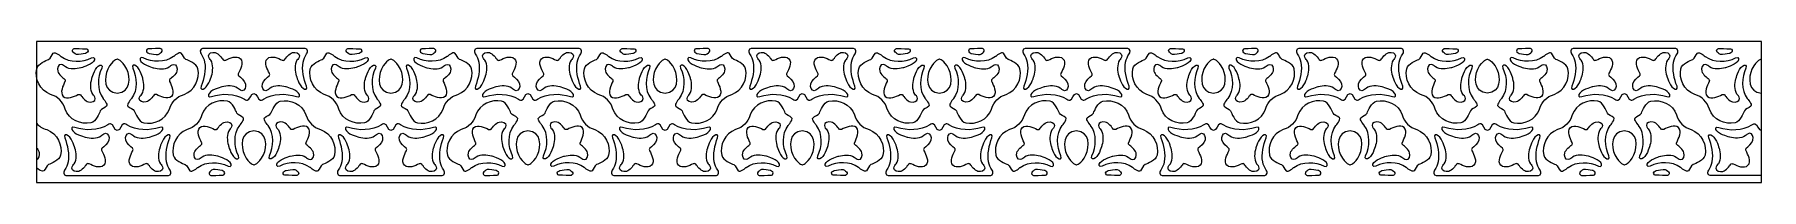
# Model space of a CAD drawing. Header units: centimetres. Extents: x -122 to 122, y -10 to 10.
import ezdxf

# ---------------------------------------------------------------- set-up
doc = ezdxf.new("R2010")
doc.units = ezdxf.units.CM
doc.header["$MEASUREMENT"] = 0
doc.layers.add('Layer 1', color=7, linetype='Continuous')

msp = doc.modelspace()

# ---------------------------------------------------------------- linework, layer by layer
at = {"layer": 'Layer 1', "color": 242, "lineweight": 9}
for points, knots in [([(-121.97151, 10), (-121.97151, 10), (122.0286, 10), (122.0286, 10), (122.0286, 10), (122.0286, 10), (122.0286, -10.00001), (122.0286, -10.00001), (122.0286, -10.00001), (122.0286, -10.00001), (-121.97151, -10.00001), (-121.97151, -10.00001), (-121.97151, -10.00001), (-121.97151, -10.00001), (-121.97151, 10), (-121.97151, 10)], [0, 0, 0, 0, 0.2, 0.2, 0.2, 0.2, 0.4, 0.4, 0.4, 0.4, 0.6, 0.6, 0.6, 0.6, 1, 1, 1, 1]), ([(-118.20457, 2.21894), (-118.73547, 2.78028), (-118.21273, 3.74204), (-117.96591, 4.30081), (-117.96591, 4.30081), (-117.91374, 4.41881), (-117.88744, 4.56721), (-118.01238, 4.66309), (-118.01238, 4.66309), (-118.24755, 4.84357), (-118.87453, 5.32084), (-118.98592, 5.78978), (-118.98592, 5.78978), (-119.0973, 6.2587), (-118.91564, 6.76402), (-118.51556, 6.7524), (-118.51556, 6.7524), (-118.20949, 6.7279), (-118.05669, 6.5234), (-117.88911, 6.40473), (-117.88911, 6.40473), (-117.31791, 6.00041), (-116.3089, 6.06622), (-115.70431, 6.26014), (-115.70431, 6.26014), (-115.70431, 6.26014), (-114.42049, 6.5709), (-113.90742, 7.17566), (-113.90742, 7.17566), (-113.66071, 7.46652), (-113.72271, 7.85906), (-114.2057, 7.67123), (-114.2057, 7.67123), (-115.53233, 7.05895), (-117.27709, 6.94883), (-118.50462, 7.85719), (-118.50462, 7.85719), (-118.50462, 7.85719), (-119.35784, 8.61743), (-119.6149, 8.3549), (-119.6149, 8.3549), (-119.87196, 8.09238), (-119.94306, 7.61654), (-120.26574, 7.45793), (-120.26574, 7.45793), (-120.58844, 7.29931), (-121.80243, 6.8544), (-121.96126, 6.12888), (-121.96126, 6.12888), (-122.26412, 4.74524), (-121.53383, 3.00216), (-120.00323, 2.49722), (-120.00323, 2.49722), (-119.46469, 2.31954), (-119.03433, 2.06962), (-118.69413, 1.72941), (-118.69413, 1.72941), (-118.35391, 1.38921), (-118.10398, 0.95882), (-117.92632, 0.42031), (-117.92632, 0.42031), (-117.42138, -1.11029), (-115.67829, -1.84061), (-114.29466, -1.53772), (-114.29466, -1.53772), (-113.56911, -1.3789), (-113.12422, -0.16491), (-112.96561, 0.15779), (-112.96561, 0.15779), (-112.80699, 0.48046), (-112.33116, 0.55158), (-112.06864, 0.80864), (-112.06864, 0.80864), (-111.80611, 1.0657), (-112.56635, 1.91892), (-112.56635, 1.91892), (-112.56635, 1.91892), (-113.47469, 3.14643), (-113.36459, 4.8912), (-112.75231, 6.21784), (-112.75231, 6.21784), (-112.56446, 6.70083), (-112.95702, 6.76282), (-113.24787, 6.51612), (-113.24787, 6.51612), (-113.85264, 6.00305), (-114.1634, 4.71923), (-114.1634, 4.71923), (-114.1634, 4.71923), (-114.3573, 4.11465), (-114.42312, 3.1056), (-114.01881, 2.53443), (-114.01881, 2.53443), (-113.90014, 2.36683), (-113.69563, 2.21401), (-113.67114, 1.90798), (-113.67114, 1.90798), (-113.65952, 1.50789), (-114.16484, 1.32623), (-114.63376, 1.43762), (-114.63376, 1.43762), (-115.10267, 1.54899), (-115.57997, 2.17598), (-115.76045, 2.41116), (-115.76045, 2.41116), (-115.8563, 2.5361), (-116.00472, 2.50977), (-116.12273, 2.45763), (-116.12273, 2.45763), (-116.68148, 2.2108), (-117.64325, 1.68806), (-118.20457, 2.21894)], [0, 0, 0, 0, 0.034482759, 0.034482759, 0.034482759, 0.034482759, 0.068965517, 0.068965517, 0.068965517, 0.068965517, 0.103448276, 0.103448276, 0.103448276, 0.103448276, 0.137931034, 0.137931034, 0.137931034, 0.137931034, 0.172413793, 0.172413793, 0.172413793, 0.172413793, 0.206896552, 0.206896552, 0.206896552, 0.206896552, 0.24137931, 0.24137931, 0.24137931, 0.24137931, 0.275862069, 0.275862069, 0.275862069, 0.275862069, 0.310344828, 0.310344828, 0.310344828, 0.310344828, 0.344827586, 0.344827586, 0.344827586, 0.344827586, 0.379310345, 0.379310345, 0.379310345, 0.379310345, 0.413793103, 0.413793103, 0.413793103, 0.413793103, 0.448275862, 0.448275862, 0.448275862, 0.448275862, 0.482758621, 0.482758621, 0.482758621, 0.482758621, 0.517241379, 0.517241379, 0.517241379, 0.517241379, 0.551724138, 0.551724138, 0.551724138, 0.551724138, 0.586206897, 0.586206897, 0.586206897, 0.586206897, 0.620689655, 0.620689655, 0.620689655, 0.620689655, 0.655172414, 0.655172414, 0.655172414, 0.655172414, 0.689655172, 0.689655172, 0.689655172, 0.689655172, 0.724137931, 0.724137931, 0.724137931, 0.724137931, 0.75862069, 0.75862069, 0.75862069, 0.75862069, 0.793103448, 0.793103448, 0.793103448, 0.793103448, 0.827586207, 0.827586207, 0.827586207, 0.827586207, 0.862068966, 0.862068966, 0.862068966, 0.862068966, 0.896551724, 0.896551724, 0.896551724, 0.896551724, 0.931034483, 0.931034483, 0.931034483, 0.931034483, 1, 1, 1, 1]), ([(-116.33874, 8.17437), (-116.33874, 8.17437), (-115.99966, 8.06499), (-115.11363, 8.2947), (-115.11363, 8.2947), (-115.11363, 8.2947), (-114.68154, 8.38768), (-114.68154, 8.6338), (-114.68154, 8.6338), (-114.68154, 8.87992), (-114.83469, 8.96196), (-115.11363, 8.96196), (-115.11363, 8.96196), (-115.39255, 8.96195), (-116.55207, 9.01666), (-116.64505, 8.99478), (-116.64505, 8.99478), (-116.738, 8.97289), (-116.97868, 8.79241), (-116.8857, 8.62286), (-116.8857, 8.62286), (-116.79269, 8.45331), (-116.62864, 8.26736), (-116.33874, 8.17437)], [0, 0, 0, 0, 0.142857143, 0.142857143, 0.142857143, 0.142857143, 0.285714286, 0.285714286, 0.285714286, 0.285714286, 0.428571429, 0.428571429, 0.428571429, 0.428571429, 0.571428571, 0.571428571, 0.571428571, 0.571428571, 0.714285714, 0.714285714, 0.714285714, 0.714285714, 1, 1, 1, 1]), ([(-110.55762, 7.48524), (-110.55762, 7.48524), (-111.19756, 7.47429), (-111.90857, 6.0632), (-111.90857, 6.0632), (-112.43865, 4.91751), (-112.48799, 2.75632), (-110.55761, 2.66722), (-110.55761, 2.66722), (-108.62722, 2.7563), (-108.67655, 4.91751), (-109.20665, 6.0632), (-109.20665, 6.0632), (-109.91766, 7.47428), (-110.55757, 7.48524), (-110.55757, 7.48524)], [0, 0, 0, 0, 0.2, 0.2, 0.2, 0.2, 0.4, 0.4, 0.4, 0.4, 0.6, 0.6, 0.6, 0.6, 1, 1, 1, 1]), ([(-102.91044, 2.21894), (-102.37954, 2.78028), (-102.90231, 3.74204), (-103.14913, 4.30081), (-103.14913, 4.30081), (-103.20127, 4.41881), (-103.2276, 4.56721), (-103.10266, 4.66309), (-103.10266, 4.66309), (-102.86745, 4.84357), (-102.24051, 5.32084), (-102.12912, 5.78978), (-102.12912, 5.78978), (-102.0177, 6.2587), (-102.1994, 6.76402), (-102.59948, 6.7524), (-102.59948, 6.7524), (-102.90547, 6.7279), (-103.05835, 6.5234), (-103.22593, 6.40473), (-103.22593, 6.40473), (-103.79709, 6.00041), (-104.80614, 6.06622), (-105.41073, 6.26014), (-105.41073, 6.26014), (-105.41073, 6.26014), (-106.69455, 6.5709), (-107.20762, 7.17566), (-107.20762, 7.17566), (-107.4543, 7.46652), (-107.39232, 7.85906), (-106.90934, 7.67123), (-106.90934, 7.67123), (-105.58267, 7.05895), (-103.83795, 6.94883), (-102.61041, 7.85719), (-102.61041, 7.85719), (-102.61041, 7.85719), (-101.7572, 8.61743), (-101.50014, 8.3549), (-101.50014, 8.3549), (-101.24304, 8.09238), (-101.17198, 7.61654), (-100.84928, 7.45793), (-100.84928, 7.45793), (-100.52657, 7.29931), (-99.3126, 6.8544), (-99.15378, 6.12888), (-99.15378, 6.12888), (-98.85088, 4.74524), (-99.5812, 3.00216), (-101.11181, 2.49722), (-101.11181, 2.49722), (-101.65032, 2.31954), (-102.08071, 2.06962), (-102.42091, 1.72941), (-102.42091, 1.72941), (-102.76109, 1.38921), (-103.01105, 0.95882), (-103.18872, 0.42031), (-103.18872, 0.42031), (-103.69363, -1.11029), (-105.43675, -1.84061), (-106.82038, -1.53772), (-106.82038, -1.53772), (-107.5459, -1.3789), (-107.99082, -0.16491), (-108.14942, 0.15779), (-108.14942, 0.15779), (-108.30801, 0.48046), (-108.78387, 0.55158), (-109.0464, 0.80864), (-109.0464, 0.80864), (-109.30893, 1.0657), (-108.54868, 1.91892), (-108.54868, 1.91892), (-108.54868, 1.91892), (-107.64031, 3.14643), (-107.75045, 4.8912), (-108.36273, 6.21784), (-108.36273, 6.21784), (-108.55054, 6.70083), (-108.15801, 6.76282), (-107.86716, 6.51612), (-107.86716, 6.51612), (-107.26237, 6.00305), (-106.95164, 4.71923), (-106.95164, 4.71923), (-106.95164, 4.71923), (-106.7577, 4.11465), (-106.69191, 3.1056), (-107.09624, 2.53443), (-107.09624, 2.53443), (-107.2149, 2.36683), (-107.41941, 2.21401), (-107.4439, 1.90798), (-107.4439, 1.90798), (-107.45549, 1.50789), (-106.9502, 1.32623), (-106.48128, 1.43762), (-106.48128, 1.43762), (-106.01233, 1.54899), (-105.53507, 2.17598), (-105.35459, 2.41116), (-105.35459, 2.41116), (-105.2587, 2.5361), (-105.11033, 2.50977), (-104.99231, 2.45763), (-104.99231, 2.45763), (-104.43352, 2.2108), (-103.47179, 1.68806), (-102.91044, 2.21894)], [0, 0, 0, 0, 0.034482759, 0.034482759, 0.034482759, 0.034482759, 0.068965517, 0.068965517, 0.068965517, 0.068965517, 0.103448276, 0.103448276, 0.103448276, 0.103448276, 0.137931034, 0.137931034, 0.137931034, 0.137931034, 0.172413793, 0.172413793, 0.172413793, 0.172413793, 0.206896552, 0.206896552, 0.206896552, 0.206896552, 0.24137931, 0.24137931, 0.24137931, 0.24137931, 0.275862069, 0.275862069, 0.275862069, 0.275862069, 0.310344828, 0.310344828, 0.310344828, 0.310344828, 0.344827586, 0.344827586, 0.344827586, 0.344827586, 0.379310345, 0.379310345, 0.379310345, 0.379310345, 0.413793103, 0.413793103, 0.413793103, 0.413793103, 0.448275862, 0.448275862, 0.448275862, 0.448275862, 0.482758621, 0.482758621, 0.482758621, 0.482758621, 0.517241379, 0.517241379, 0.517241379, 0.517241379, 0.551724138, 0.551724138, 0.551724138, 0.551724138, 0.586206897, 0.586206897, 0.586206897, 0.586206897, 0.620689655, 0.620689655, 0.620689655, 0.620689655, 0.655172414, 0.655172414, 0.655172414, 0.655172414, 0.689655172, 0.689655172, 0.689655172, 0.689655172, 0.724137931, 0.724137931, 0.724137931, 0.724137931, 0.75862069, 0.75862069, 0.75862069, 0.75862069, 0.793103448, 0.793103448, 0.793103448, 0.793103448, 0.827586207, 0.827586207, 0.827586207, 0.827586207, 0.862068966, 0.862068966, 0.862068966, 0.862068966, 0.896551724, 0.896551724, 0.896551724, 0.896551724, 0.931034483, 0.931034483, 0.931034483, 0.931034483, 1, 1, 1, 1]), ([(-104.77638, 8.17437), (-104.77638, 8.17437), (-105.11551, 8.06499), (-106.00153, 8.2947), (-106.00153, 8.2947), (-106.00153, 8.2947), (-106.43361, 8.38768), (-106.43361, 8.6338), (-106.43361, 8.6338), (-106.43361, 8.87992), (-106.28046, 8.96196), (-106.00153, 8.96196), (-106.00153, 8.96196), (-105.72257, 8.96195), (-104.56309, 9.01666), (-104.47011, 8.99478), (-104.47011, 8.99478), (-104.37709, 8.97289), (-104.13648, 8.79241), (-104.22946, 8.62286), (-104.22946, 8.62286), (-104.32244, 8.45331), (-104.48652, 8.26736), (-104.77638, 8.17437)], [0, 0, 0, 0, 0.142857143, 0.142857143, 0.142857143, 0.142857143, 0.285714286, 0.285714286, 0.285714286, 0.285714286, 0.428571429, 0.428571429, 0.428571429, 0.428571429, 0.571428571, 0.571428571, 0.571428571, 0.571428571, 0.714285714, 0.714285714, 0.714285714, 0.714285714, 1, 1, 1, 1]), ([(-91.23417, 2.63059), (-91.7159, 2.56495), (-91.7796, 1.72649), (-92.1734, 1.68273), (-92.1734, 1.68273), (-92.1734, 1.68273), (-92.3715, 1.66487), (-92.58236, 1.79877), (-92.58236, 1.79877), (-93.92927, 2.65399), (-95.77548, 2.67761), (-97.24682, 2.18843), (-97.24682, 2.18843), (-97.73344, 2.01032), (-97.78756, 2.40402), (-97.53509, 2.68988), (-97.53509, 2.68988), (-97.00998, 3.28423), (-95.72022, 3.56919), (-95.72022, 3.56919), (-95.72022, 3.56919), (-95.11184, 3.75095), (-94.10169, 3.79653), (-93.53874, 3.38083), (-93.53874, 3.38083), (-93.37357, 3.25883), (-93.22486, 3.0513), (-92.91939, 3.02068), (-92.91939, 3.02068), (-92.51961, 3.00104), (-92.32786, 3.50262), (-92.42982, 3.97368), (-92.42982, 3.97368), (-92.53176, 4.44475), (-93.14907, 4.9345), (-93.38058, 5.11965), (-93.38058, 5.11965), (-93.50358, 5.21802), (-93.47428, 5.36584), (-93.41978, 5.48279), (-93.41978, 5.48279), (-93.1618, 6.03651), (-92.61989, 6.98759), (-93.13941, 7.55946), (-93.13941, 7.55946), (-93.69, 8.10149), (-94.66204, 7.59812), (-95.22565, 7.36255), (-95.22565, 7.36255), (-95.34469, 7.31279), (-95.49357, 7.28944), (-95.58693, 7.41628), (-95.58693, 7.41628), (-95.76264, 7.65502), (-96.22726, 8.29144), (-96.69387, 8.4122), (-96.69387, 8.4122), (-97.16043, 8.53297), (-97.66933, 8.36147), (-97.66572, 7.96124), (-97.66572, 7.96124), (-97.64736, 7.65477), (-97.44597, 7.49787), (-97.33069, 7.32794), (-97.33069, 7.32794), (-96.93786, 6.74878), (-97.02393, 5.74126), (-97.22992, 5.14068), (-97.22992, 5.14068), (-97.22992, 5.14068), (-97.56635, 3.86335), (-98.18127, 3.3625), (-98.18127, 3.3625), (-98.47468, 3.12357), (-98.86213, 3.19047), (-98.67527, 3.65951), (-98.67527, 3.65951), (-98.27763, 4.65767), (-97.98833, 5.99995), (-98.19766, 7.06999), (-98.19766, 7.06999), (-98.28819, 7.53281), (-98.4504, 7.8561), (-98.69772, 8.2456), (-98.69772, 8.2456), (-98.83159, 8.45647), (-98.81377, 8.65458), (-98.81377, 8.65458), (-98.81377, 8.65458), (-98.78091, 9.08118), (-98.23267, 8.9911), (-98.08086, 8.99368), (-98.08086, 8.99368), (-98.08086, 8.99368), (-91.23417, 8.99367), (-91.23417, 8.99367), (-91.23417, 8.99367), (-91.23417, 8.99367), (-84.38749, 8.99367), (-84.38749, 8.99367), (-84.38749, 8.99367), (-84.23568, 8.99109), (-83.68741, 9.08119), (-83.6546, 8.65458), (-83.6546, 8.65458), (-83.6546, 8.65458), (-83.63674, 8.45648), (-83.77065, 8.2456), (-83.77065, 8.2456), (-84.01795, 7.8561), (-84.18015, 7.53282), (-84.27069, 7.06999), (-84.27069, 7.06999), (-84.48, 5.99994), (-84.19071, 4.65768), (-83.79308, 3.65951), (-83.79308, 3.65951), (-83.6062, 3.19047), (-83.99366, 3.12358), (-84.28709, 3.3625), (-84.28709, 3.3625), (-84.90199, 3.86335), (-85.23844, 5.14068), (-85.23844, 5.14068), (-85.23844, 5.14068), (-85.4444, 5.74125), (-85.53047, 6.74878), (-85.13767, 7.32794), (-85.13767, 7.32794), (-85.02237, 7.49786), (-84.82097, 7.65478), (-84.80264, 7.96124), (-84.80264, 7.96124), (-84.799, 8.36146), (-85.30789, 8.53297), (-85.77448, 8.4122), (-85.77448, 8.4122), (-86.24109, 8.29143), (-86.70571, 7.65503), (-86.88143, 7.41628), (-86.88143, 7.41628), (-86.97475, 7.28943), (-87.12367, 7.31279), (-87.24271, 7.36255), (-87.24271, 7.36255), (-87.80629, 7.59811), (-88.77836, 8.10149), (-89.32893, 7.55946), (-89.32893, 7.55946), (-89.84845, 6.98759), (-89.30654, 6.03651), (-89.04857, 5.48279), (-89.04857, 5.48279), (-88.99405, 5.36584), (-88.96478, 5.21802), (-89.08778, 5.11965), (-89.08778, 5.11965), (-89.31925, 4.93449), (-89.93657, 4.44475), (-90.03853, 3.97368), (-90.03853, 3.97368), (-90.14047, 3.50261), (-89.94874, 3.00104), (-89.54897, 3.02068), (-89.54897, 3.02068), (-89.24349, 3.05128), (-89.09479, 3.25883), (-88.92963, 3.38083), (-88.92963, 3.38083), (-88.36667, 3.79651), (-87.3565, 3.75096), (-86.74815, 3.56919), (-86.74815, 3.56919), (-86.74815, 3.56919), (-85.45837, 3.28423), (-84.93327, 2.68988), (-84.93327, 2.68988), (-84.68078, 2.40402), (-84.73489, 2.01032), (-85.22155, 2.18843), (-85.22155, 2.18843), (-86.69285, 2.6776), (-88.53908, 2.654), (-89.88599, 1.79877), (-89.88599, 1.79877), (-90.09685, 1.66486), (-90.29496, 1.68273), (-90.29496, 1.68273), (-90.29496, 1.68273), (-90.68875, 1.72647), (-90.75243, 2.56497), (-91.23417, 2.63059)], [0, 0, 0, 0, 0.020408163, 0.020408163, 0.020408163, 0.020408163, 0.040816327, 0.040816327, 0.040816327, 0.040816327, 0.06122449, 0.06122449, 0.06122449, 0.06122449, 0.081632653, 0.081632653, 0.081632653, 0.081632653, 0.102040816, 0.102040816, 0.102040816, 0.102040816, 0.12244898, 0.12244898, 0.12244898, 0.12244898, 0.142857143, 0.142857143, 0.142857143, 0.142857143, 0.163265306, 0.163265306, 0.163265306, 0.163265306, 0.183673469, 0.183673469, 0.183673469, 0.183673469, 0.204081633, 0.204081633, 0.204081633, 0.204081633, 0.224489796, 0.224489796, 0.224489796, 0.224489796, 0.244897959, 0.244897959, 0.244897959, 0.244897959, 0.265306122, 0.265306122, 0.265306122, 0.265306122, 0.285714286, 0.285714286, 0.285714286, 0.285714286, 0.306122449, 0.306122449, 0.306122449, 0.306122449, 0.326530612, 0.326530612, 0.326530612, 0.326530612, 0.346938776, 0.346938776, 0.346938776, 0.346938776, 0.367346939, 0.367346939, 0.367346939, 0.367346939, 0.387755102, 0.387755102, 0.387755102, 0.387755102, 0.408163265, 0.408163265, 0.408163265, 0.408163265, 0.428571429, 0.428571429, 0.428571429, 0.428571429, 0.448979592, 0.448979592, 0.448979592, 0.448979592, 0.469387755, 0.469387755, 0.469387755, 0.469387755, 0.489795918, 0.489795918, 0.489795918, 0.489795918, 0.510204082, 0.510204082, 0.510204082, 0.510204082, 0.530612245, 0.530612245, 0.530612245, 0.530612245, 0.551020408, 0.551020408, 0.551020408, 0.551020408, 0.571428571, 0.571428571, 0.571428571, 0.571428571, 0.591836735, 0.591836735, 0.591836735, 0.591836735, 0.612244898, 0.612244898, 0.612244898, 0.612244898, 0.632653061, 0.632653061, 0.632653061, 0.632653061, 0.653061224, 0.653061224, 0.653061224, 0.653061224, 0.673469388, 0.673469388, 0.673469388, 0.673469388, 0.693877551, 0.693877551, 0.693877551, 0.693877551, 0.714285714, 0.714285714, 0.714285714, 0.714285714, 0.734693878, 0.734693878, 0.734693878, 0.734693878, 0.755102041, 0.755102041, 0.755102041, 0.755102041, 0.775510204, 0.775510204, 0.775510204, 0.775510204, 0.795918367, 0.795918367, 0.795918367, 0.795918367, 0.816326531, 0.816326531, 0.816326531, 0.816326531, 0.836734694, 0.836734694, 0.836734694, 0.836734694, 0.857142857, 0.857142857, 0.857142857, 0.857142857, 0.87755102, 0.87755102, 0.87755102, 0.87755102, 0.897959184, 0.897959184, 0.897959184, 0.897959184, 0.918367347, 0.918367347, 0.918367347, 0.918367347, 0.93877551, 0.93877551, 0.93877551, 0.93877551, 0.959183673, 0.959183673, 0.959183673, 0.959183673, 1, 1, 1, 1]), ([(-79.49342, 2.21896), (-80.02428, 2.7803), (-79.50156, 3.74206), (-79.25475, 4.30083), (-79.25475, 4.30083), (-79.20259, 4.41883), (-79.17628, 4.56723), (-79.30121, 4.66311), (-79.30121, 4.66311), (-79.53636, 4.84359), (-80.16338, 5.32086), (-80.27476, 5.7898), (-80.27476, 5.7898), (-80.38607, 6.25872), (-80.20448, 6.76404), (-79.8044, 6.75242), (-79.8044, 6.75242), (-79.49834, 6.72792), (-79.34554, 6.52342), (-79.17795, 6.40475), (-79.17795, 6.40475), (-78.60672, 6.00042), (-77.59773, 6.06624), (-76.99315, 6.26016), (-76.99315, 6.26016), (-76.99315, 6.26016), (-75.70933, 6.57092), (-75.19626, 7.17568), (-75.19626, 7.17568), (-74.94952, 7.46654), (-75.01155, 7.85908), (-75.49454, 7.67125), (-75.49454, 7.67125), (-76.82118, 7.05897), (-78.56591, 6.94885), (-79.79347, 7.85721), (-79.79347, 7.85721), (-79.79347, 7.85721), (-80.64668, 8.61745), (-80.90374, 8.35492), (-80.90374, 8.35492), (-81.16077, 8.0924), (-81.23189, 7.61656), (-81.55459, 7.45795), (-81.55459, 7.45795), (-81.87729, 7.29933), (-83.09127, 6.85442), (-83.25009, 6.1289), (-83.25009, 6.1289), (-83.55298, 4.74526), (-82.82267, 3.00218), (-81.29206, 2.49724), (-81.29206, 2.49724), (-80.7535, 2.31956), (-80.32318, 2.06964), (-79.98297, 1.72943), (-79.98297, 1.72943), (-79.64273, 1.38923), (-79.39281, 0.95884), (-79.21516, 0.42033), (-79.21516, 0.42033), (-78.71015, -1.11027), (-76.96712, -1.84059), (-75.5835, -1.5377), (-75.5835, -1.5377), (-74.85792, -1.37888), (-74.41306, -0.16489), (-74.25445, 0.15781), (-74.25445, 0.15781), (-74.09576, 0.48048), (-73.61999, 0.5516), (-73.35748, 0.80866), (-73.35748, 0.80866), (-73.09492, 1.06572), (-73.85519, 1.91894), (-73.85519, 1.91894), (-73.85519, 1.91894), (-74.76346, 3.14645), (-74.65342, 4.89122), (-74.04115, 6.21786), (-74.04115, 6.21786), (-73.85327, 6.70084), (-74.24586, 6.76284), (-74.53671, 6.51614), (-74.53671, 6.51614), (-75.14145, 6.00307), (-75.45224, 4.71925), (-75.45224, 4.71925), (-75.45224, 4.71925), (-75.64611, 4.11467), (-75.71197, 3.10562), (-75.30765, 2.53445), (-75.30765, 2.53445), (-75.18891, 2.36685), (-74.98446, 2.21403), (-74.95997, 1.908), (-74.95997, 1.908), (-74.94833, 1.50791), (-75.45368, 1.32625), (-75.9226, 1.43764), (-75.9226, 1.43764), (-76.39153, 1.54903), (-76.86881, 2.176), (-77.0493, 2.41118), (-77.0493, 2.41118), (-77.14511, 2.53612), (-77.29354, 2.50979), (-77.41156, 2.45765), (-77.41156, 2.45765), (-77.97029, 2.21082), (-78.93209, 1.68808), (-79.49342, 2.21896)], [0, 0, 0, 0, 0.034482759, 0.034482759, 0.034482759, 0.034482759, 0.068965517, 0.068965517, 0.068965517, 0.068965517, 0.103448276, 0.103448276, 0.103448276, 0.103448276, 0.137931034, 0.137931034, 0.137931034, 0.137931034, 0.172413793, 0.172413793, 0.172413793, 0.172413793, 0.206896552, 0.206896552, 0.206896552, 0.206896552, 0.24137931, 0.24137931, 0.24137931, 0.24137931, 0.275862069, 0.275862069, 0.275862069, 0.275862069, 0.310344828, 0.310344828, 0.310344828, 0.310344828, 0.344827586, 0.344827586, 0.344827586, 0.344827586, 0.379310345, 0.379310345, 0.379310345, 0.379310345, 0.413793103, 0.413793103, 0.413793103, 0.413793103, 0.448275862, 0.448275862, 0.448275862, 0.448275862, 0.482758621, 0.482758621, 0.482758621, 0.482758621, 0.517241379, 0.517241379, 0.517241379, 0.517241379, 0.551724138, 0.551724138, 0.551724138, 0.551724138, 0.586206897, 0.586206897, 0.586206897, 0.586206897, 0.620689655, 0.620689655, 0.620689655, 0.620689655, 0.655172414, 0.655172414, 0.655172414, 0.655172414, 0.689655172, 0.689655172, 0.689655172, 0.689655172, 0.724137931, 0.724137931, 0.724137931, 0.724137931, 0.75862069, 0.75862069, 0.75862069, 0.75862069, 0.793103448, 0.793103448, 0.793103448, 0.793103448, 0.827586207, 0.827586207, 0.827586207, 0.827586207, 0.862068966, 0.862068966, 0.862068966, 0.862068966, 0.896551724, 0.896551724, 0.896551724, 0.896551724, 0.931034483, 0.931034483, 0.931034483, 0.931034483, 1, 1, 1, 1]), ([(-77.62755, 8.17439), (-77.62755, 8.17439), (-77.28849, 8.06501), (-76.40247, 8.29472), (-76.40247, 8.29472), (-76.40247, 8.29472), (-75.97038, 8.3877), (-75.97038, 8.63382), (-75.97038, 8.63382), (-75.97038, 8.87994), (-76.12353, 8.96198), (-76.40247, 8.96198), (-76.40247, 8.96198), (-76.6814, 8.96197), (-77.84091, 9.01668), (-77.93389, 8.9948), (-77.93389, 8.9948), (-78.02681, 8.97291), (-78.26752, 8.79243), (-78.17454, 8.62288), (-78.17454, 8.62288), (-78.0815, 8.45333), (-77.91748, 8.26738), (-77.62755, 8.17439)], [0, 0, 0, 0, 0.142857143, 0.142857143, 0.142857143, 0.142857143, 0.285714286, 0.285714286, 0.285714286, 0.285714286, 0.428571429, 0.428571429, 0.428571429, 0.428571429, 0.571428571, 0.571428571, 0.571428571, 0.571428571, 0.714285714, 0.714285714, 0.714285714, 0.714285714, 1, 1, 1, 1]), ([(-71.84643, 7.48526), (-71.84643, 7.48526), (-72.48639, 7.47431), (-73.19742, 6.06322), (-73.19742, 6.06322), (-73.72746, 4.91753), (-73.77682, 2.75634), (-71.84644, 2.66724), (-71.84644, 2.66724), (-69.91603, 2.75632), (-69.96539, 4.91753), (-70.49549, 6.06322), (-70.49549, 6.06322), (-71.20643, 7.4743), (-71.84641, 7.48526), (-71.84641, 7.48526)], [0, 0, 0, 0, 0.2, 0.2, 0.2, 0.2, 0.4, 0.4, 0.4, 0.4, 0.6, 0.6, 0.6, 0.6, 1, 1, 1, 1]), ([(-64.19921, 2.21896), (-63.66835, 2.7803), (-64.19115, 3.74206), (-64.43797, 4.30083), (-64.43797, 4.30083), (-64.49012, 4.41883), (-64.51644, 4.56723), (-64.39149, 4.66311), (-64.39149, 4.66311), (-64.15627, 4.84359), (-63.52935, 5.32086), (-63.41796, 5.7898), (-63.41796, 5.7898), (-63.30656, 6.25872), (-63.48824, 6.76404), (-63.88831, 6.75242), (-63.88831, 6.75242), (-64.19429, 6.72792), (-64.34717, 6.52342), (-64.51476, 6.40475), (-64.51476, 6.40475), (-65.08591, 6.00042), (-66.09499, 6.06624), (-66.69958, 6.26016), (-66.69958, 6.26016), (-66.69958, 6.26016), (-67.98338, 6.57092), (-68.49646, 7.17568), (-68.49646, 7.17568), (-68.74311, 7.46654), (-68.68116, 7.85908), (-68.19819, 7.67125), (-68.19819, 7.67125), (-66.87153, 7.05897), (-65.12678, 6.94885), (-63.89927, 7.85721), (-63.89927, 7.85721), (-63.89927, 7.85721), (-63.04604, 8.61745), (-62.78898, 8.35492), (-62.78898, 8.35492), (-62.53186, 8.0924), (-62.46082, 7.61656), (-62.13812, 7.45795), (-62.13812, 7.45795), (-61.81542, 7.29933), (-60.60145, 6.85442), (-60.44262, 6.1289), (-60.44262, 6.1289), (-60.13973, 4.74526), (-60.87004, 3.00218), (-62.40065, 2.49724), (-62.40065, 2.49724), (-62.93913, 2.31956), (-63.36955, 2.06964), (-63.70974, 1.72943), (-63.70974, 1.72943), (-64.0499, 1.38923), (-64.29991, 0.95884), (-64.47756, 0.42033), (-64.47756, 0.42033), (-64.98248, -1.11027), (-66.72559, -1.84059), (-68.10922, -1.5377), (-68.10922, -1.5377), (-68.83471, -1.37888), (-69.27966, -0.16489), (-69.43828, 0.15781), (-69.43828, 0.15781), (-69.59687, 0.48048), (-70.07271, 0.5516), (-70.33524, 0.80866), (-70.33524, 0.80866), (-70.59771, 1.06572), (-69.83752, 1.91894), (-69.83752, 1.91894), (-69.83752, 1.91894), (-68.92916, 3.14645), (-69.03929, 4.89122), (-69.65158, 6.21786), (-69.65158, 6.21786), (-69.83936, 6.70084), (-69.44686, 6.76284), (-69.156, 6.51614), (-69.156, 6.51614), (-68.55118, 6.00307), (-68.24048, 4.71925), (-68.24048, 4.71925), (-68.24048, 4.71925), (-68.04651, 4.11467), (-67.98075, 3.10562), (-68.38507, 2.53445), (-68.38507, 2.53445), (-68.50371, 2.36685), (-68.70825, 2.21403), (-68.73273, 1.908), (-68.73273, 1.908), (-68.7443, 1.50791), (-68.23905, 1.32625), (-67.77012, 1.43764), (-67.77012, 1.43764), (-67.30118, 1.54903), (-66.82391, 2.176), (-66.64342, 2.41118), (-66.64342, 2.41118), (-66.54752, 2.53612), (-66.39918, 2.50979), (-66.28113, 2.45765), (-66.28113, 2.45765), (-65.72233, 2.21082), (-64.76063, 1.68808), (-64.19921, 2.21896)], [0, 0, 0, 0, 0.034482759, 0.034482759, 0.034482759, 0.034482759, 0.068965517, 0.068965517, 0.068965517, 0.068965517, 0.103448276, 0.103448276, 0.103448276, 0.103448276, 0.137931034, 0.137931034, 0.137931034, 0.137931034, 0.172413793, 0.172413793, 0.172413793, 0.172413793, 0.206896552, 0.206896552, 0.206896552, 0.206896552, 0.24137931, 0.24137931, 0.24137931, 0.24137931, 0.275862069, 0.275862069, 0.275862069, 0.275862069, 0.310344828, 0.310344828, 0.310344828, 0.310344828, 0.344827586, 0.344827586, 0.344827586, 0.344827586, 0.379310345, 0.379310345, 0.379310345, 0.379310345, 0.413793103, 0.413793103, 0.413793103, 0.413793103, 0.448275862, 0.448275862, 0.448275862, 0.448275862, 0.482758621, 0.482758621, 0.482758621, 0.482758621, 0.517241379, 0.517241379, 0.517241379, 0.517241379, 0.551724138, 0.551724138, 0.551724138, 0.551724138, 0.586206897, 0.586206897, 0.586206897, 0.586206897, 0.620689655, 0.620689655, 0.620689655, 0.620689655, 0.655172414, 0.655172414, 0.655172414, 0.655172414, 0.689655172, 0.689655172, 0.689655172, 0.689655172, 0.724137931, 0.724137931, 0.724137931, 0.724137931, 0.75862069, 0.75862069, 0.75862069, 0.75862069, 0.793103448, 0.793103448, 0.793103448, 0.793103448, 0.827586207, 0.827586207, 0.827586207, 0.827586207, 0.862068966, 0.862068966, 0.862068966, 0.862068966, 0.896551724, 0.896551724, 0.896551724, 0.896551724, 0.931034483, 0.931034483, 0.931034483, 0.931034483, 1, 1, 1, 1]), ([(-66.06523, 8.17439), (-66.06523, 8.17439), (-66.40433, 8.06501), (-67.29037, 8.29472), (-67.29037, 8.29472), (-67.29037, 8.29472), (-67.72246, 8.3877), (-67.72246, 8.63382), (-67.72246, 8.63382), (-67.72246, 8.87994), (-67.5693, 8.96198), (-67.29037, 8.96198), (-67.29037, 8.96198), (-67.01138, 8.96197), (-65.85192, 9.01668), (-65.75896, 8.9948), (-65.75896, 8.9948), (-65.6659, 8.97291), (-65.42532, 8.79243), (-65.5183, 8.62288), (-65.5183, 8.62288), (-65.61121, 8.45333), (-65.77536, 8.26738), (-66.06523, 8.17439)], [0, 0, 0, 0, 0.142857143, 0.142857143, 0.142857143, 0.142857143, 0.285714286, 0.285714286, 0.285714286, 0.285714286, 0.428571429, 0.428571429, 0.428571429, 0.428571429, 0.571428571, 0.571428571, 0.571428571, 0.571428571, 0.714285714, 0.714285714, 0.714285714, 0.714285714, 1, 1, 1, 1]), ([(-52.45917, 2.63059), (-52.9409, 2.56495), (-53.00464, 1.72649), (-53.39844, 1.68273), (-53.39844, 1.68273), (-53.39844, 1.68273), (-53.59653, 1.66487), (-53.8074, 1.79877), (-53.8074, 1.79877), (-55.15427, 2.65399), (-57.00052, 2.67761), (-58.47185, 2.18843), (-58.47185, 2.18843), (-58.95847, 2.01032), (-59.01261, 2.40402), (-58.76014, 2.68988), (-58.76014, 2.68988), (-58.23497, 3.28423), (-56.94526, 3.56919), (-56.94526, 3.56919), (-56.94526, 3.56919), (-56.33688, 3.75095), (-55.32673, 3.79653), (-54.76377, 3.38083), (-54.76377, 3.38083), (-54.59856, 3.25883), (-54.4499, 3.0513), (-54.14444, 3.02068), (-54.14444, 3.02068), (-53.74465, 3.00104), (-53.5529, 3.50262), (-53.65487, 3.97368), (-53.65487, 3.97368), (-53.75679, 4.44475), (-54.3741, 4.9345), (-54.60562, 5.11965), (-54.60562, 5.11965), (-54.72858, 5.21802), (-54.69932, 5.36584), (-54.64481, 5.48279), (-54.64481, 5.48279), (-54.38687, 6.03651), (-53.84493, 6.98759), (-54.36446, 7.55946), (-54.36446, 7.55946), (-54.91503, 8.10149), (-55.88708, 7.59812), (-56.45068, 7.36255), (-56.45068, 7.36255), (-56.56968, 7.31279), (-56.71862, 7.28944), (-56.81198, 7.41628), (-56.81198, 7.41628), (-56.98767, 7.65502), (-57.4523, 8.29144), (-57.91891, 8.4122), (-57.91891, 8.4122), (-58.38547, 8.53297), (-58.89437, 8.36147), (-58.89076, 7.96124), (-58.89076, 7.96124), (-58.87235, 7.65477), (-58.67101, 7.49787), (-58.55572, 7.32794), (-58.55572, 7.32794), (-58.1629, 6.74878), (-58.24896, 5.74126), (-58.45497, 5.14068), (-58.45497, 5.14068), (-58.45497, 5.14068), (-58.7914, 3.86335), (-59.40631, 3.3625), (-59.40631, 3.3625), (-59.69968, 3.12357), (-60.08718, 3.19047), (-59.90031, 3.65951), (-59.90031, 3.65951), (-59.50267, 4.65767), (-59.21337, 5.99995), (-59.42269, 7.06999), (-59.42269, 7.06999), (-59.51323, 7.53281), (-59.67543, 7.8561), (-59.92275, 8.2456), (-59.92275, 8.2456), (-60.05663, 8.45647), (-60.03881, 8.65458), (-60.03881, 8.65458), (-60.03881, 8.65458), (-60.00591, 9.08118), (-59.45771, 8.9911), (-59.3059, 8.99368), (-59.3059, 8.99368), (-59.3059, 8.99368), (-52.45917, 8.99367), (-52.45917, 8.99367), (-52.45917, 8.99367), (-52.45917, 8.99367), (-45.61252, 8.99367), (-45.61252, 8.99367), (-45.61252, 8.99367), (-45.46068, 8.99109), (-44.91246, 9.08119), (-44.87964, 8.65458), (-44.87964, 8.65458), (-44.87964, 8.65458), (-44.86178, 8.45648), (-44.99569, 8.2456), (-44.99569, 8.2456), (-45.24295, 7.8561), (-45.40519, 7.53282), (-45.49573, 7.06999), (-45.49573, 7.06999), (-45.70507, 5.99994), (-45.41576, 4.65768), (-45.01814, 3.65951), (-45.01814, 3.65951), (-44.83123, 3.19047), (-45.21869, 3.12358), (-45.51214, 3.3625), (-45.51214, 3.3625), (-46.12703, 3.86335), (-46.46347, 5.14068), (-46.46347, 5.14068), (-46.46347, 5.14068), (-46.66948, 5.74125), (-46.75551, 6.74878), (-46.3627, 7.32794), (-46.3627, 7.32794), (-46.24736, 7.49786), (-46.04601, 7.65478), (-46.02767, 7.96124), (-46.02767, 7.96124), (-46.024, 8.36146), (-46.53292, 8.53297), (-46.99952, 8.4122), (-46.99952, 8.4122), (-47.46608, 8.29143), (-47.93075, 7.65503), (-48.10646, 7.41628), (-48.10646, 7.41628), (-48.19983, 7.28943), (-48.34871, 7.31279), (-48.46775, 7.36255), (-48.46775, 7.36255), (-49.03128, 7.59811), (-50.0034, 8.10149), (-50.55398, 7.55946), (-50.55398, 7.55946), (-51.07344, 6.98759), (-50.53158, 6.03651), (-50.27361, 5.48279), (-50.27361, 5.48279), (-50.21905, 5.36584), (-50.18982, 5.21802), (-50.31282, 5.11965), (-50.31282, 5.11965), (-50.54433, 4.93449), (-51.16161, 4.44475), (-51.26356, 3.97368), (-51.26356, 3.97368), (-51.36546, 3.50261), (-51.17377, 3.00104), (-50.77401, 3.02068), (-50.77401, 3.02068), (-50.46852, 3.05128), (-50.31982, 3.25883), (-50.15467, 3.38083), (-50.15467, 3.38083), (-49.59167, 3.79651), (-48.58153, 3.75096), (-47.97319, 3.56919), (-47.97319, 3.56919), (-47.97319, 3.56919), (-46.6834, 3.28423), (-46.15831, 2.68988), (-46.15831, 2.68988), (-45.90581, 2.40402), (-45.95993, 2.01032), (-46.44659, 2.18843), (-46.44659, 2.18843), (-47.91789, 2.6776), (-49.76412, 2.654), (-51.11101, 1.79877), (-51.11101, 1.79877), (-51.32188, 1.66486), (-51.52, 1.68273), (-51.52, 1.68273), (-51.52, 1.68273), (-51.91378, 1.72647), (-51.97748, 2.56497), (-52.45917, 2.63059)], [0, 0, 0, 0, 0.020408163, 0.020408163, 0.020408163, 0.020408163, 0.040816327, 0.040816327, 0.040816327, 0.040816327, 0.06122449, 0.06122449, 0.06122449, 0.06122449, 0.081632653, 0.081632653, 0.081632653, 0.081632653, 0.102040816, 0.102040816, 0.102040816, 0.102040816, 0.12244898, 0.12244898, 0.12244898, 0.12244898, 0.142857143, 0.142857143, 0.142857143, 0.142857143, 0.163265306, 0.163265306, 0.163265306, 0.163265306, 0.183673469, 0.183673469, 0.183673469, 0.183673469, 0.204081633, 0.204081633, 0.204081633, 0.204081633, 0.224489796, 0.224489796, 0.224489796, 0.224489796, 0.244897959, 0.244897959, 0.244897959, 0.244897959, 0.265306122, 0.265306122, 0.265306122, 0.265306122, 0.285714286, 0.285714286, 0.285714286, 0.285714286, 0.306122449, 0.306122449, 0.306122449, 0.306122449, 0.326530612, 0.326530612, 0.326530612, 0.326530612, 0.346938776, 0.346938776, 0.346938776, 0.346938776, 0.367346939, 0.367346939, 0.367346939, 0.367346939, 0.387755102, 0.387755102, 0.387755102, 0.387755102, 0.408163265, 0.408163265, 0.408163265, 0.408163265, 0.428571429, 0.428571429, 0.428571429, 0.428571429, 0.448979592, 0.448979592, 0.448979592, 0.448979592, 0.469387755, 0.469387755, 0.469387755, 0.469387755, 0.489795918, 0.489795918, 0.489795918, 0.489795918, 0.510204082, 0.510204082, 0.510204082, 0.510204082, 0.530612245, 0.530612245, 0.530612245, 0.530612245, 0.551020408, 0.551020408, 0.551020408, 0.551020408, 0.571428571, 0.571428571, 0.571428571, 0.571428571, 0.591836735, 0.591836735, 0.591836735, 0.591836735, 0.612244898, 0.612244898, 0.612244898, 0.612244898, 0.632653061, 0.632653061, 0.632653061, 0.632653061, 0.653061224, 0.653061224, 0.653061224, 0.653061224, 0.673469388, 0.673469388, 0.673469388, 0.673469388, 0.693877551, 0.693877551, 0.693877551, 0.693877551, 0.714285714, 0.714285714, 0.714285714, 0.714285714, 0.734693878, 0.734693878, 0.734693878, 0.734693878, 0.755102041, 0.755102041, 0.755102041, 0.755102041, 0.775510204, 0.775510204, 0.775510204, 0.775510204, 0.795918367, 0.795918367, 0.795918367, 0.795918367, 0.816326531, 0.816326531, 0.816326531, 0.816326531, 0.836734694, 0.836734694, 0.836734694, 0.836734694, 0.857142857, 0.857142857, 0.857142857, 0.857142857, 0.87755102, 0.87755102, 0.87755102, 0.87755102, 0.897959184, 0.897959184, 0.897959184, 0.897959184, 0.918367347, 0.918367347, 0.918367347, 0.918367347, 0.93877551, 0.93877551, 0.93877551, 0.93877551, 0.959183673, 0.959183673, 0.959183673, 0.959183673, 1, 1, 1, 1]), ([(-40.71842, 2.21896), (-41.24936, 2.7803), (-40.7266, 3.74206), (-40.47979, 4.30083), (-40.47979, 4.30083), (-40.42759, 4.41883), (-40.40132, 4.56723), (-40.52627, 4.66311), (-40.52627, 4.66311), (-40.76144, 4.84359), (-41.38842, 5.32086), (-41.4998, 5.7898), (-41.4998, 5.7898), (-41.61115, 6.25872), (-41.42954, 6.76404), (-41.02944, 6.75242), (-41.02944, 6.75242), (-40.72334, 6.72792), (-40.57059, 6.52342), (-40.40297, 6.40475), (-40.40297, 6.40475), (-39.8318, 6.00042), (-38.82277, 6.06624), (-38.21818, 6.26016), (-38.21818, 6.26016), (-38.21818, 6.26016), (-36.93436, 6.57092), (-36.4213, 7.17568), (-36.4213, 7.17568), (-36.17459, 7.46654), (-36.23659, 7.85908), (-36.71957, 7.67125), (-36.71957, 7.67125), (-38.04618, 7.05897), (-39.79096, 6.94885), (-41.0185, 7.85721), (-41.0185, 7.85721), (-41.0185, 7.85721), (-41.87173, 8.61745), (-42.12877, 8.35492), (-42.12877, 8.35492), (-42.38577, 8.0924), (-42.45695, 7.61656), (-42.77963, 7.45795), (-42.77963, 7.45795), (-43.10229, 7.29933), (-44.31632, 6.85442), (-44.47514, 6.1289), (-44.47514, 6.1289), (-44.77797, 4.74526), (-44.0477, 3.00218), (-42.5171, 2.49724), (-42.5171, 2.49724), (-41.97857, 2.31956), (-41.5482, 2.06964), (-41.20802, 1.72943), (-41.20802, 1.72943), (-40.86772, 1.38923), (-40.61786, 0.95884), (-40.4402, 0.42033), (-40.4402, 0.42033), (-39.93522, -1.11027), (-38.19216, -1.84059), (-36.80854, -1.5377), (-36.80854, -1.5377), (-36.083, -1.37888), (-35.6381, -0.16489), (-35.47949, 0.15781), (-35.47949, 0.15781), (-35.32084, 0.48048), (-34.84503, 0.5516), (-34.58253, 0.80866), (-34.58253, 0.80866), (-34.32, 1.06572), (-35.08023, 1.91894), (-35.08023, 1.91894), (-35.08023, 1.91894), (-35.98854, 3.14645), (-35.87847, 4.89122), (-35.26619, 6.21786), (-35.26619, 6.21786), (-35.07835, 6.70084), (-35.47091, 6.76284), (-35.76176, 6.51614), (-35.76176, 6.51614), (-36.36644, 6.00307), (-36.67727, 4.71925), (-36.67727, 4.71925), (-36.67727, 4.71925), (-36.87119, 4.11467), (-36.93701, 3.10562), (-36.53269, 2.53445), (-36.53269, 2.53445), (-36.41399, 2.36685), (-36.2095, 2.21403), (-36.18503, 1.908), (-36.18503, 1.908), (-36.1734, 1.50791), (-36.67873, 1.32625), (-37.14764, 1.43764), (-37.14764, 1.43764), (-37.61652, 1.54903), (-38.09384, 2.176), (-38.27431, 2.41118), (-38.27431, 2.41118), (-38.37019, 2.53612), (-38.51858, 2.50979), (-38.63661, 2.45765), (-38.63661, 2.45765), (-39.19537, 2.21082), (-40.15714, 1.68808), (-40.71842, 2.21896)], [0, 0, 0, 0, 0.034482759, 0.034482759, 0.034482759, 0.034482759, 0.068965517, 0.068965517, 0.068965517, 0.068965517, 0.103448276, 0.103448276, 0.103448276, 0.103448276, 0.137931034, 0.137931034, 0.137931034, 0.137931034, 0.172413793, 0.172413793, 0.172413793, 0.172413793, 0.206896552, 0.206896552, 0.206896552, 0.206896552, 0.24137931, 0.24137931, 0.24137931, 0.24137931, 0.275862069, 0.275862069, 0.275862069, 0.275862069, 0.310344828, 0.310344828, 0.310344828, 0.310344828, 0.344827586, 0.344827586, 0.344827586, 0.344827586, 0.379310345, 0.379310345, 0.379310345, 0.379310345, 0.413793103, 0.413793103, 0.413793103, 0.413793103, 0.448275862, 0.448275862, 0.448275862, 0.448275862, 0.482758621, 0.482758621, 0.482758621, 0.482758621, 0.517241379, 0.517241379, 0.517241379, 0.517241379, 0.551724138, 0.551724138, 0.551724138, 0.551724138, 0.586206897, 0.586206897, 0.586206897, 0.586206897, 0.620689655, 0.620689655, 0.620689655, 0.620689655, 0.655172414, 0.655172414, 0.655172414, 0.655172414, 0.689655172, 0.689655172, 0.689655172, 0.689655172, 0.724137931, 0.724137931, 0.724137931, 0.724137931, 0.75862069, 0.75862069, 0.75862069, 0.75862069, 0.793103448, 0.793103448, 0.793103448, 0.793103448, 0.827586207, 0.827586207, 0.827586207, 0.827586207, 0.862068966, 0.862068966, 0.862068966, 0.862068966, 0.896551724, 0.896551724, 0.896551724, 0.896551724, 0.931034483, 0.931034483, 0.931034483, 0.931034483, 1, 1, 1, 1]), ([(-38.85263, 8.17439), (-38.85263, 8.17439), (-38.51355, 8.06501), (-37.6275, 8.29472), (-37.6275, 8.29472), (-37.6275, 8.29472), (-37.19544, 8.3877), (-37.19544, 8.63382), (-37.19544, 8.63382), (-37.19544, 8.87994), (-37.34858, 8.96198), (-37.6275, 8.96198), (-37.6275, 8.96198), (-37.9064, 8.96197), (-39.06596, 9.01668), (-39.15894, 8.9948), (-39.15894, 8.9948), (-39.25188, 8.97291), (-39.49257, 8.79243), (-39.39957, 8.62288), (-39.39957, 8.62288), (-39.30657, 8.45333), (-39.14252, 8.26738), (-38.85263, 8.17439)], [0, 0, 0, 0, 0.142857143, 0.142857143, 0.142857143, 0.142857143, 0.285714286, 0.285714286, 0.285714286, 0.285714286, 0.428571429, 0.428571429, 0.428571429, 0.428571429, 0.571428571, 0.571428571, 0.571428571, 0.571428571, 0.714285714, 0.714285714, 0.714285714, 0.714285714, 1, 1, 1, 1]), ([(-33.07151, 7.48526), (-33.07151, 7.48526), (-33.71144, 7.47431), (-34.42245, 6.06322), (-34.42245, 6.06322), (-34.95254, 4.91753), (-35.00187, 2.75634), (-33.07148, 2.66724), (-33.07148, 2.66724), (-31.14111, 2.75632), (-31.19042, 4.91753), (-31.72053, 6.06322), (-31.72053, 6.06322), (-32.43151, 7.4743), (-33.07145, 7.48526), (-33.07145, 7.48526)], [0, 0, 0, 0, 0.2, 0.2, 0.2, 0.2, 0.4, 0.4, 0.4, 0.4, 0.6, 0.6, 0.6, 0.6, 1, 1, 1, 1]), ([(-25.42428, 2.21896), (-24.89342, 2.7803), (-25.41619, 3.74206), (-25.66302, 4.30083), (-25.66302, 4.30083), (-25.71511, 4.41883), (-25.74148, 4.56723), (-25.61653, 4.66311), (-25.61653, 4.66311), (-25.38134, 4.84359), (-24.75439, 5.32086), (-24.64299, 5.7898), (-24.64299, 5.7898), (-24.53155, 6.25872), (-24.71327, 6.76404), (-25.11336, 6.75242), (-25.11336, 6.75242), (-25.41936, 6.72792), (-25.57221, 6.52342), (-25.7398, 6.40475), (-25.7398, 6.40475), (-26.3109, 6.00042), (-27.32003, 6.06624), (-27.92462, 6.26016), (-27.92462, 6.26016), (-27.92462, 6.26016), (-29.20843, 6.57092), (-29.7215, 7.17568), (-29.7215, 7.17568), (-29.96818, 7.46654), (-29.9062, 7.85908), (-29.42323, 7.67125), (-29.42323, 7.67125), (-28.09652, 7.05897), (-26.35182, 6.94885), (-25.1243, 7.85721), (-25.1243, 7.85721), (-25.1243, 7.85721), (-24.27107, 8.61745), (-24.01403, 8.35492), (-24.01403, 8.35492), (-23.75693, 8.0924), (-23.68586, 7.61656), (-23.36315, 7.45795), (-23.36315, 7.45795), (-23.04041, 7.29933), (-21.82648, 6.85442), (-21.66765, 6.1289), (-21.66765, 6.1289), (-21.36473, 4.74526), (-22.09508, 3.00218), (-23.62568, 2.49724), (-23.62568, 2.49724), (-24.16412, 2.31956), (-24.59459, 2.06964), (-24.93478, 1.72943), (-24.93478, 1.72943), (-25.27498, 1.38923), (-25.52493, 0.95884), (-25.70259, 0.42033), (-25.70259, 0.42033), (-26.20748, -1.11027), (-27.95062, -1.84059), (-29.33427, -1.5377), (-29.33427, -1.5377), (-30.05978, -1.37888), (-30.50471, -0.16489), (-30.66332, 0.15781), (-30.66332, 0.15781), (-30.82186, 0.48048), (-31.29774, 0.5516), (-31.56028, 0.80866), (-31.56028, 0.80866), (-31.82278, 1.06572), (-31.06256, 1.91894), (-31.06256, 1.91894), (-31.06256, 1.91894), (-30.15416, 3.14645), (-30.26432, 4.89122), (-30.87661, 6.21786), (-30.87661, 6.21786), (-31.06443, 6.70084), (-30.67189, 6.76284), (-30.38103, 6.51614), (-30.38103, 6.51614), (-29.77625, 6.00307), (-29.46551, 4.71925), (-29.46551, 4.71925), (-29.46551, 4.71925), (-29.27159, 4.11467), (-29.20579, 3.10562), (-29.61008, 2.53445), (-29.61008, 2.53445), (-29.72871, 2.36685), (-29.93329, 2.21403), (-29.95778, 1.908), (-29.95778, 1.908), (-29.96937, 1.50791), (-29.46408, 1.32625), (-28.99516, 1.43764), (-28.99516, 1.43764), (-28.52618, 1.54903), (-28.04895, 2.176), (-27.86847, 2.41118), (-27.86847, 2.41118), (-27.77251, 2.53612), (-27.62421, 2.50979), (-27.50618, 2.45765), (-27.50618, 2.45765), (-26.94741, 2.21082), (-25.98565, 1.68808), (-25.42428, 2.21896)], [0, 0, 0, 0, 0.034482759, 0.034482759, 0.034482759, 0.034482759, 0.068965517, 0.068965517, 0.068965517, 0.068965517, 0.103448276, 0.103448276, 0.103448276, 0.103448276, 0.137931034, 0.137931034, 0.137931034, 0.137931034, 0.172413793, 0.172413793, 0.172413793, 0.172413793, 0.206896552, 0.206896552, 0.206896552, 0.206896552, 0.24137931, 0.24137931, 0.24137931, 0.24137931, 0.275862069, 0.275862069, 0.275862069, 0.275862069, 0.310344828, 0.310344828, 0.310344828, 0.310344828, 0.344827586, 0.344827586, 0.344827586, 0.344827586, 0.379310345, 0.379310345, 0.379310345, 0.379310345, 0.413793103, 0.413793103, 0.413793103, 0.413793103, 0.448275862, 0.448275862, 0.448275862, 0.448275862, 0.482758621, 0.482758621, 0.482758621, 0.482758621, 0.517241379, 0.517241379, 0.517241379, 0.517241379, 0.551724138, 0.551724138, 0.551724138, 0.551724138, 0.586206897, 0.586206897, 0.586206897, 0.586206897, 0.620689655, 0.620689655, 0.620689655, 0.620689655, 0.655172414, 0.655172414, 0.655172414, 0.655172414, 0.689655172, 0.689655172, 0.689655172, 0.689655172, 0.724137931, 0.724137931, 0.724137931, 0.724137931, 0.75862069, 0.75862069, 0.75862069, 0.75862069, 0.793103448, 0.793103448, 0.793103448, 0.793103448, 0.827586207, 0.827586207, 0.827586207, 0.827586207, 0.862068966, 0.862068966, 0.862068966, 0.862068966, 0.896551724, 0.896551724, 0.896551724, 0.896551724, 0.931034483, 0.931034483, 0.931034483, 0.931034483, 1, 1, 1, 1]), ([(-27.29023, 8.17439), (-27.29023, 8.17439), (-27.62937, 8.06501), (-28.5154, 8.29472), (-28.5154, 8.29472), (-28.5154, 8.29472), (-28.9475, 8.3877), (-28.9475, 8.63382), (-28.9475, 8.63382), (-28.9475, 8.87994), (-28.79434, 8.96198), (-28.5154, 8.96198), (-28.5154, 8.96198), (-28.23646, 8.96197), (-27.07697, 9.01668), (-26.98399, 8.9948), (-26.98399, 8.9948), (-26.89097, 8.97291), (-26.65036, 8.79243), (-26.74335, 8.62288), (-26.74335, 8.62288), (-26.83628, 8.45333), (-27.00039, 8.26738), (-27.29023, 8.17439)], [0, 0, 0, 0, 0.142857143, 0.142857143, 0.142857143, 0.142857143, 0.285714286, 0.285714286, 0.285714286, 0.285714286, 0.428571429, 0.428571429, 0.428571429, 0.428571429, 0.571428571, 0.571428571, 0.571428571, 0.571428571, 0.714285714, 0.714285714, 0.714285714, 0.714285714, 1, 1, 1, 1]), ([(-13.65233, 2.63061), (-14.13406, 2.56499), (-14.19778, 1.72652), (-14.59157, 1.68276), (-14.59157, 1.68276), (-14.59157, 1.68276), (-14.78968, 1.6649), (-15.00055, 1.7988), (-15.00055, 1.7988), (-16.34743, 2.65403), (-18.19366, 2.67764), (-19.66499, 2.18846), (-19.66499, 2.18846), (-20.15164, 2.01034), (-20.20574, 2.40405), (-19.95327, 2.68991), (-19.95327, 2.68991), (-19.42814, 3.28425), (-18.13838, 3.56922), (-18.13838, 3.56922), (-18.13838, 3.56922), (-17.53004, 3.75097), (-16.51988, 3.79656), (-15.95693, 3.38086), (-15.95693, 3.38086), (-15.79173, 3.25885), (-15.64305, 3.05133), (-15.33757, 3.02071), (-15.33757, 3.02071), (-14.93773, 3.00106), (-14.74603, 3.50265), (-14.84802, 3.97371), (-14.84802, 3.97371), (-14.94996, 4.44477), (-15.56726, 4.93453), (-15.79876, 5.11968), (-15.79876, 5.11968), (-15.92167, 5.21804), (-15.89246, 5.36587), (-15.83796, 5.48282), (-15.83796, 5.48282), (-15.57996, 6.03654), (-15.03807, 6.98762), (-15.5576, 7.55949), (-15.5576, 7.55949), (-16.10812, 8.10152), (-17.0802, 7.59815), (-17.64384, 7.36258), (-17.64384, 7.36258), (-17.76285, 7.31282), (-17.91175, 7.28947), (-18.00511, 7.41631), (-18.00511, 7.41631), (-18.18076, 7.65506), (-18.64545, 8.29147), (-19.11205, 8.41223), (-19.11205, 8.41223), (-19.57863, 8.533), (-20.08749, 8.3615), (-20.08391, 7.96127), (-20.08391, 7.96127), (-20.06552, 7.6548), (-19.86415, 7.4979), (-19.74888, 7.32797), (-19.74888, 7.32797), (-19.35606, 6.74881), (-19.44211, 5.74129), (-19.64809, 5.14071), (-19.64809, 5.14071), (-19.64809, 5.14071), (-19.98453, 3.86338), (-20.59943, 3.36253), (-20.59943, 3.36253), (-20.89284, 3.12359), (-21.2803, 3.1905), (-21.09345, 3.65954), (-21.09345, 3.65954), (-20.69575, 4.65769), (-20.40651, 5.99998), (-20.61581, 7.07002), (-20.61581, 7.07002), (-20.70639, 7.53284), (-20.86856, 7.85613), (-21.11588, 8.24563), (-21.11588, 8.24563), (-21.24979, 8.4565), (-21.23192, 8.65461), (-21.23192, 8.65461), (-21.23192, 8.65461), (-21.19907, 9.08121), (-20.65086, 8.99113), (-20.49904, 8.99371), (-20.49904, 8.99371), (-20.49904, 8.99371), (-13.65233, 8.9937), (-13.65233, 8.9937), (-13.65233, 8.9937), (-13.65233, 8.9937), (-6.80561, 8.9937), (-6.80561, 8.9937), (-6.80561, 8.9937), (-6.65384, 8.99112), (-6.10561, 9.08122), (-6.07278, 8.65461), (-6.07278, 8.65461), (-6.07278, 8.65461), (-6.05492, 8.45651), (-6.18884, 8.24563), (-6.18884, 8.24563), (-6.43612, 7.85613), (-6.59833, 7.53285), (-6.68888, 7.07002), (-6.68888, 7.07002), (-6.89816, 5.99997), (-6.60891, 4.65771), (-6.21126, 3.65954), (-6.21126, 3.65954), (-6.0244, 3.19049), (-6.41185, 3.12361), (-6.70527, 3.36253), (-6.70527, 3.36253), (-7.32011, 3.86337), (-7.65663, 5.14071), (-7.65663, 5.14071), (-7.65663, 5.14071), (-7.86256, 5.74128), (-7.94867, 6.74881), (-7.55584, 7.32797), (-7.55584, 7.32797), (-7.44053, 7.49789), (-7.23915, 7.65481), (-7.22081, 7.96127), (-7.22081, 7.96127), (-7.21717, 8.3615), (-7.72608, 8.533), (-8.19266, 8.41223), (-8.19266, 8.41223), (-8.65925, 8.29146), (-9.12387, 7.65506), (-9.29961, 7.41631), (-9.29961, 7.41631), (-9.39291, 7.28947), (-9.54183, 7.31282), (-9.66089, 7.36258), (-9.66089, 7.36258), (-10.22445, 7.59815), (-11.19653, 8.10152), (-11.74711, 7.55949), (-11.74711, 7.55949), (-12.26661, 6.98762), (-11.72471, 6.03654), (-11.46674, 5.48282), (-11.46674, 5.48282), (-11.41221, 5.36587), (-11.38296, 5.21805), (-11.50597, 5.11968), (-11.50597, 5.11968), (-11.73741, 4.93451), (-12.35475, 4.44478), (-12.45671, 3.97371), (-12.45671, 3.97371), (-12.55863, 3.50265), (-12.36692, 3.00107), (-11.96712, 3.02071), (-11.96712, 3.02071), (-11.66169, 3.05132), (-11.51296, 3.25886), (-11.34779, 3.38086), (-11.34779, 3.38086), (-10.78483, 3.79655), (-9.77467, 3.75099), (-9.16634, 3.56922), (-9.16634, 3.56922), (-9.16634, 3.56922), (-7.87656, 3.28426), (-7.35144, 2.68991), (-7.35144, 2.68991), (-7.09898, 2.40404), (-7.15307, 2.01035), (-7.63973, 2.18846), (-7.63973, 2.18846), (-9.11097, 2.67762), (-10.95727, 2.65403), (-12.30418, 1.7988), (-12.30418, 1.7988), (-12.51505, 1.6649), (-12.71313, 1.68276), (-12.71313, 1.68276), (-12.71313, 1.68276), (-13.10687, 1.72651), (-13.17062, 2.565), (-13.65233, 2.63061)], [0, 0, 0, 0, 0.020408163, 0.020408163, 0.020408163, 0.020408163, 0.040816327, 0.040816327, 0.040816327, 0.040816327, 0.06122449, 0.06122449, 0.06122449, 0.06122449, 0.081632653, 0.081632653, 0.081632653, 0.081632653, 0.102040816, 0.102040816, 0.102040816, 0.102040816, 0.12244898, 0.12244898, 0.12244898, 0.12244898, 0.142857143, 0.142857143, 0.142857143, 0.142857143, 0.163265306, 0.163265306, 0.163265306, 0.163265306, 0.183673469, 0.183673469, 0.183673469, 0.183673469, 0.204081633, 0.204081633, 0.204081633, 0.204081633, 0.224489796, 0.224489796, 0.224489796, 0.224489796, 0.244897959, 0.244897959, 0.244897959, 0.244897959, 0.265306122, 0.265306122, 0.265306122, 0.265306122, 0.285714286, 0.285714286, 0.285714286, 0.285714286, 0.306122449, 0.306122449, 0.306122449, 0.306122449, 0.326530612, 0.326530612, 0.326530612, 0.326530612, 0.346938776, 0.346938776, 0.346938776, 0.346938776, 0.367346939, 0.367346939, 0.367346939, 0.367346939, 0.387755102, 0.387755102, 0.387755102, 0.387755102, 0.408163265, 0.408163265, 0.408163265, 0.408163265, 0.428571429, 0.428571429, 0.428571429, 0.428571429, 0.448979592, 0.448979592, 0.448979592, 0.448979592, 0.469387755, 0.469387755, 0.469387755, 0.469387755, 0.489795918, 0.489795918, 0.489795918, 0.489795918, 0.510204082, 0.510204082, 0.510204082, 0.510204082, 0.530612245, 0.530612245, 0.530612245, 0.530612245, 0.551020408, 0.551020408, 0.551020408, 0.551020408, 0.571428571, 0.571428571, 0.571428571, 0.571428571, 0.591836735, 0.591836735, 0.591836735, 0.591836735, 0.612244898, 0.612244898, 0.612244898, 0.612244898, 0.632653061, 0.632653061, 0.632653061, 0.632653061, 0.653061224, 0.653061224, 0.653061224, 0.653061224, 0.673469388, 0.673469388, 0.673469388, 0.673469388, 0.693877551, 0.693877551, 0.693877551, 0.693877551, 0.714285714, 0.714285714, 0.714285714, 0.714285714, 0.734693878, 0.734693878, 0.734693878, 0.734693878, 0.755102041, 0.755102041, 0.755102041, 0.755102041, 0.775510204, 0.775510204, 0.775510204, 0.775510204, 0.795918367, 0.795918367, 0.795918367, 0.795918367, 0.816326531, 0.816326531, 0.816326531, 0.816326531, 0.836734694, 0.836734694, 0.836734694, 0.836734694, 0.857142857, 0.857142857, 0.857142857, 0.857142857, 0.87755102, 0.87755102, 0.87755102, 0.87755102, 0.897959184, 0.897959184, 0.897959184, 0.897959184, 0.918367347, 0.918367347, 0.918367347, 0.918367347, 0.93877551, 0.93877551, 0.93877551, 0.93877551, 0.959183673, 0.959183673, 0.959183673, 0.959183673, 1, 1, 1, 1]), ([(-1.91158, 2.21898), (-2.44244, 2.78034), (-1.91975, 3.74209), (-1.67291, 4.30086), (-1.67291, 4.30086), (-1.62075, 4.41887), (-1.59445, 4.56726), (-1.7194, 4.66314), (-1.7194, 4.66314), (-1.95452, 4.84361), (-2.58154, 5.32089), (-2.69293, 5.78983), (-2.69293, 5.78983), (-2.80431, 6.25875), (-2.62263, 6.76407), (-2.22257, 6.75245), (-2.22257, 6.75245), (-1.9165, 6.72795), (-1.76372, 6.52345), (-1.59612, 6.40478), (-1.59612, 6.40478), (-1.02488, 6.00046), (-0.0159, 6.06627), (0.58868, 6.26019), (0.58868, 6.26019), (0.58868, 6.26019), (1.8725, 6.57095), (2.38556, 7.17571), (2.38556, 7.17571), (2.6324, 7.46657), (2.57029, 7.85911), (2.08727, 7.67128), (2.08727, 7.67128), (0.76066, 7.05899), (-0.98412, 6.94888), (-2.21165, 7.85724), (-2.21165, 7.85724), (-2.21165, 7.85724), (-3.06485, 8.61748), (-3.32191, 8.35495), (-3.32191, 8.35495), (-3.57893, 8.09243), (-3.65008, 7.61659), (-3.97276, 7.45798), (-3.97276, 7.45798), (-4.29545, 7.29936), (-5.50943, 6.85445), (-5.66827, 6.12893), (-5.66827, 6.12893), (-5.97114, 4.74528), (-5.24086, 3.00221), (-3.71025, 2.49727), (-3.71025, 2.49727), (-3.17166, 2.3196), (-2.74135, 2.06967), (-2.40115, 1.72946), (-2.40115, 1.72946), (-2.06089, 1.38925), (-1.811, 0.95887), (-1.63335, 0.42036), (-1.63335, 0.42036), (-1.12839, -1.11025), (0.61469, -1.84056), (1.99833, -1.53767), (1.99833, -1.53767), (2.72384, -1.37886), (3.16876, -0.16486), (3.32737, 0.15784), (3.32737, 0.15784), (3.486, 0.48052), (3.96183, 0.55163), (4.22434, 0.80869), (4.22434, 0.80869), (4.48692, 1.06574), (3.72664, 1.91897), (3.72664, 1.91897), (3.72664, 1.91897), (2.8183, 3.14649), (2.92839, 4.89125), (3.54067, 6.21789), (3.54067, 6.21789), (3.72857, 6.70087), (3.33598, 6.76287), (3.04511, 6.51617), (3.04511, 6.51617), (2.44047, 6.0031), (2.1296, 4.71928), (2.1296, 4.71928), (2.1296, 4.71928), (1.9358, 4.11469), (1.86986, 3.10565), (2.27416, 2.53448), (2.27416, 2.53448), (2.39285, 2.36687), (2.59735, 2.21406), (2.62184, 1.90803), (2.62184, 1.90803), (2.63351, 1.50793), (2.12813, 1.32628), (1.65924, 1.43767), (1.65924, 1.43767), (1.19031, 1.54905), (0.71303, 2.17603), (0.53254, 2.41121), (0.53254, 2.41121), (0.43673, 2.53614), (0.28829, 2.50982), (0.17027, 2.45768), (0.17027, 2.45768), (-0.38845, 2.21086), (-1.35027, 1.68811), (-1.91158, 2.21898)], [0, 0, 0, 0, 0.034482759, 0.034482759, 0.034482759, 0.034482759, 0.068965517, 0.068965517, 0.068965517, 0.068965517, 0.103448276, 0.103448276, 0.103448276, 0.103448276, 0.137931034, 0.137931034, 0.137931034, 0.137931034, 0.172413793, 0.172413793, 0.172413793, 0.172413793, 0.206896552, 0.206896552, 0.206896552, 0.206896552, 0.24137931, 0.24137931, 0.24137931, 0.24137931, 0.275862069, 0.275862069, 0.275862069, 0.275862069, 0.310344828, 0.310344828, 0.310344828, 0.310344828, 0.344827586, 0.344827586, 0.344827586, 0.344827586, 0.379310345, 0.379310345, 0.379310345, 0.379310345, 0.413793103, 0.413793103, 0.413793103, 0.413793103, 0.448275862, 0.448275862, 0.448275862, 0.448275862, 0.482758621, 0.482758621, 0.482758621, 0.482758621, 0.517241379, 0.517241379, 0.517241379, 0.517241379, 0.551724138, 0.551724138, 0.551724138, 0.551724138, 0.586206897, 0.586206897, 0.586206897, 0.586206897, 0.620689655, 0.620689655, 0.620689655, 0.620689655, 0.655172414, 0.655172414, 0.655172414, 0.655172414, 0.689655172, 0.689655172, 0.689655172, 0.689655172, 0.724137931, 0.724137931, 0.724137931, 0.724137931, 0.75862069, 0.75862069, 0.75862069, 0.75862069, 0.793103448, 0.793103448, 0.793103448, 0.793103448, 0.827586207, 0.827586207, 0.827586207, 0.827586207, 0.862068966, 0.862068966, 0.862068966, 0.862068966, 0.896551724, 0.896551724, 0.896551724, 0.896551724, 0.931034483, 0.931034483, 0.931034483, 0.931034483, 1, 1, 1, 1]), ([(-0.04571, 8.17442), (-0.04571, 8.17442), (0.29333, 8.06504), (1.17938, 8.29475), (1.17938, 8.29475), (1.17938, 8.29475), (1.61144, 8.38773), (1.61144, 8.63385), (1.61144, 8.63385), (1.61144, 8.87997), (1.45828, 8.96201), (1.17938, 8.96201), (1.17938, 8.96201), (0.90044, 8.962), (-0.25909, 9.01671), (-0.35207, 8.99483), (-0.35207, 8.99483), (-0.44505, 8.97294), (-0.68569, 8.79246), (-0.59272, 8.62291), (-0.59272, 8.62291), (-0.49966, 8.45336), (-0.33566, 8.26741), (-0.04571, 8.17442)], [0, 0, 0, 0, 0.142857143, 0.142857143, 0.142857143, 0.142857143, 0.285714286, 0.285714286, 0.285714286, 0.285714286, 0.428571429, 0.428571429, 0.428571429, 0.428571429, 0.571428571, 0.571428571, 0.571428571, 0.571428571, 0.714285714, 0.714285714, 0.714285714, 0.714285714, 1, 1, 1, 1]), ([(5.73549, 7.48529), (5.73549, 7.48529), (5.09542, 7.47434), (4.38442, 6.06325), (4.38442, 6.06325), (3.85446, 4.91755), (3.80501, 2.75637), (5.73537, 2.66727), (5.73537, 2.66727), (7.66589, 2.75636), (7.61643, 4.91756), (7.08633, 6.06325), (7.08633, 6.06325), (6.37541, 7.47433), (5.73543, 7.48529), (5.73543, 7.48529)], [0, 0, 0, 0, 0.2, 0.2, 0.2, 0.2, 0.4, 0.4, 0.4, 0.4, 0.6, 0.6, 0.6, 0.6, 1, 1, 1, 1]), ([(13.38264, 2.21898), (13.91348, 2.78034), (13.39068, 3.74209), (13.14384, 4.30086), (13.14384, 4.30086), (13.0918, 4.41887), (13.06539, 4.56726), (13.19032, 4.66314), (13.19032, 4.66314), (13.42548, 4.84361), (14.05248, 5.32089), (14.16386, 5.78983), (14.16386, 5.78983), (14.27528, 6.25875), (14.0936, 6.76407), (13.6935, 6.75245), (13.6935, 6.75245), (13.38756, 6.72795), (13.23464, 6.52345), (13.06704, 6.40478), (13.06704, 6.40478), (12.49601, 6.00046), (11.48682, 6.06627), (10.88226, 6.26019), (10.88226, 6.26019), (10.88226, 6.26019), (9.59845, 6.57095), (9.08537, 7.17571), (9.08537, 7.17571), (8.83873, 7.46657), (8.90064, 7.85911), (9.38366, 7.67128), (9.38366, 7.67128), (10.71039, 7.05899), (12.45502, 6.94888), (13.68256, 7.85724), (13.68256, 7.85724), (13.68256, 7.85724), (14.5358, 8.61748), (14.79284, 8.35495), (14.79284, 8.35495), (15.04998, 8.09243), (15.121, 7.61659), (15.44368, 7.45798), (15.44368, 7.45798), (15.76642, 7.29936), (16.98038, 6.85445), (17.1392, 6.12893), (17.1392, 6.12893), (17.4422, 4.74528), (16.71178, 3.00221), (15.18116, 2.49727), (15.18116, 2.49727), (14.6428, 2.3196), (14.21228, 2.06967), (13.87208, 1.72946), (13.87208, 1.72946), (13.53202, 1.38925), (13.28194, 0.95887), (13.10426, 0.42036), (13.10426, 0.42036), (12.59936, -1.11025), (10.85622, -1.84056), (9.47262, -1.53767), (9.47262, -1.53767), (8.74713, -1.37886), (8.30216, -0.16486), (8.14354, 0.15784), (8.14354, 0.15784), (7.98497, 0.48052), (7.5091, 0.55163), (7.24659, 0.80869), (7.24659, 0.80869), (6.98405, 1.06574), (7.74429, 1.91897), (7.74429, 1.91897), (7.74429, 1.91897), (8.65268, 3.14649), (8.54254, 4.89125), (7.93026, 6.21789), (7.93026, 6.21789), (7.74256, 6.70087), (8.13495, 6.76287), (8.42582, 6.51617), (8.42582, 6.51617), (9.03066, 6.0031), (9.34133, 4.71928), (9.34133, 4.71928), (9.34133, 4.71928), (9.53533, 4.11469), (9.60109, 3.10565), (9.19675, 2.53448), (9.19675, 2.53448), (9.07813, 2.36687), (8.87358, 2.21406), (8.84909, 1.90803), (8.84909, 1.90803), (8.83746, 1.50793), (9.34278, 1.32628), (9.81169, 1.43767), (9.81169, 1.43767), (10.28066, 1.54905), (10.7579, 2.17603), (10.93838, 2.41121), (10.93838, 2.41121), (11.0344, 2.53614), (11.18265, 2.50982), (11.30066, 2.45768), (11.30066, 2.45768), (11.85958, 2.21086), (12.82119, 1.68811), (13.38264, 2.21898)], [0, 0, 0, 0, 0.034482759, 0.034482759, 0.034482759, 0.034482759, 0.068965517, 0.068965517, 0.068965517, 0.068965517, 0.103448276, 0.103448276, 0.103448276, 0.103448276, 0.137931034, 0.137931034, 0.137931034, 0.137931034, 0.172413793, 0.172413793, 0.172413793, 0.172413793, 0.206896552, 0.206896552, 0.206896552, 0.206896552, 0.24137931, 0.24137931, 0.24137931, 0.24137931, 0.275862069, 0.275862069, 0.275862069, 0.275862069, 0.310344828, 0.310344828, 0.310344828, 0.310344828, 0.344827586, 0.344827586, 0.344827586, 0.344827586, 0.379310345, 0.379310345, 0.379310345, 0.379310345, 0.413793103, 0.413793103, 0.413793103, 0.413793103, 0.448275862, 0.448275862, 0.448275862, 0.448275862, 0.482758621, 0.482758621, 0.482758621, 0.482758621, 0.517241379, 0.517241379, 0.517241379, 0.517241379, 0.551724138, 0.551724138, 0.551724138, 0.551724138, 0.586206897, 0.586206897, 0.586206897, 0.586206897, 0.620689655, 0.620689655, 0.620689655, 0.620689655, 0.655172414, 0.655172414, 0.655172414, 0.655172414, 0.689655172, 0.689655172, 0.689655172, 0.689655172, 0.724137931, 0.724137931, 0.724137931, 0.724137931, 0.75862069, 0.75862069, 0.75862069, 0.75862069, 0.793103448, 0.793103448, 0.793103448, 0.793103448, 0.827586207, 0.827586207, 0.827586207, 0.827586207, 0.862068966, 0.862068966, 0.862068966, 0.862068966, 0.896551724, 0.896551724, 0.896551724, 0.896551724, 0.931034483, 0.931034483, 0.931034483, 0.931034483, 1, 1, 1, 1]), ([(11.51668, 8.17442), (11.51668, 8.17442), (11.17749, 8.06504), (10.29147, 8.29475), (10.29147, 8.29475), (10.29147, 8.29475), (9.85937, 8.38773), (9.85937, 8.63385), (9.85937, 8.63385), (9.85937, 8.87997), (10.01251, 8.96201), (10.29147, 8.96201), (10.29147, 8.96201), (10.57038, 8.962), (11.72989, 9.01671), (11.82287, 8.99483), (11.82287, 8.99483), (11.91594, 8.97294), (12.15653, 8.79246), (12.06354, 8.62291), (12.06354, 8.62291), (11.97055, 8.45336), (11.80648, 8.26741), (11.51668, 8.17442)], [0, 0, 0, 0, 0.142857143, 0.142857143, 0.142857143, 0.142857143, 0.285714286, 0.285714286, 0.285714286, 0.285714286, 0.428571429, 0.428571429, 0.428571429, 0.428571429, 0.571428571, 0.571428571, 0.571428571, 0.571428571, 0.714285714, 0.714285714, 0.714285714, 0.714285714, 1, 1, 1, 1]), ([(25.12268, 2.63061), (24.64086, 2.56499), (24.57716, 1.72652), (24.1834, 1.68276), (24.1834, 1.68276), (24.1834, 1.68276), (23.98528, 1.6649), (23.7744, 1.7988), (23.7744, 1.7988), (22.42756, 2.65403), (20.58128, 2.67764), (19.10996, 2.18846), (19.10996, 2.18846), (18.62344, 2.01034), (18.5692, 2.40405), (18.82168, 2.68991), (18.82168, 2.68991), (19.34688, 3.28425), (20.63656, 3.56922), (20.63656, 3.56922), (20.63656, 3.56922), (21.24504, 3.75097), (22.25512, 3.79656), (22.81804, 3.38086), (22.81804, 3.38086), (22.9832, 3.25885), (23.13192, 3.05133), (23.43738, 3.02071), (23.43738, 3.02071), (23.83728, 3.00106), (24.02892, 3.50265), (23.92696, 3.97371), (23.92696, 3.97371), (23.82504, 4.44477), (23.20772, 4.93453), (22.9762, 5.11968), (22.9762, 5.11968), (22.85334, 5.21804), (22.88252, 5.36587), (22.93702, 5.48282), (22.93702, 5.48282), (23.19496, 6.03654), (23.7369, 6.98762), (23.21736, 7.55949), (23.21736, 7.55949), (22.6668, 8.10152), (21.69474, 7.59815), (21.13112, 7.36258), (21.13112, 7.36258), (21.01216, 7.31282), (20.86324, 7.28947), (20.76986, 7.41631), (20.76986, 7.41631), (20.59416, 7.65506), (20.12952, 8.29147), (19.66292, 8.41223), (19.66292, 8.41223), (19.19636, 8.533), (18.68746, 8.3615), (18.69104, 7.96127), (18.69104, 7.96127), (18.70948, 7.6548), (18.91082, 7.4979), (19.02608, 7.32797), (19.02608, 7.32797), (19.41894, 6.74881), (19.33288, 5.74129), (19.12688, 5.14071), (19.12688, 5.14071), (19.12688, 5.14071), (18.79044, 3.86338), (18.17552, 3.36253), (18.17552, 3.36253), (17.88208, 3.12359), (17.49464, 3.1905), (17.68148, 3.65954), (17.68148, 3.65954), (18.07924, 4.65769), (18.36844, 5.99998), (18.15912, 7.07002), (18.15912, 7.07002), (18.0686, 7.53284), (17.9064, 7.85613), (17.65908, 8.24563), (17.65908, 8.24563), (17.5252, 8.4565), (17.54304, 8.65461), (17.54304, 8.65461), (17.54304, 8.65461), (17.57584, 9.08121), (18.12414, 8.99113), (18.27592, 8.99371), (18.27592, 8.99371), (18.27592, 8.99371), (25.12268, 8.9937), (25.12268, 8.9937), (25.12268, 8.9937), (25.12268, 8.9937), (31.9694, 8.9937), (31.9694, 8.9937), (31.9694, 8.9937), (32.12116, 8.99112), (32.66936, 9.08122), (32.70216, 8.65461), (32.70216, 8.65461), (32.70216, 8.65461), (32.72004, 8.45651), (32.58612, 8.24563), (32.58612, 8.24563), (32.3388, 7.85613), (32.17664, 7.53285), (32.08608, 7.07002), (32.08608, 7.07002), (31.87684, 5.99997), (32.16608, 4.65771), (32.5637, 3.65954), (32.5637, 3.65954), (32.7506, 3.19049), (32.36312, 3.12361), (32.06972, 3.36253), (32.06972, 3.36253), (31.45488, 3.86337), (31.11834, 5.14071), (31.11834, 5.14071), (31.11834, 5.14071), (30.91244, 5.74128), (30.82632, 6.74881), (31.21912, 7.32797), (31.21912, 7.32797), (31.3344, 7.49789), (31.5358, 7.65481), (31.55412, 7.96127), (31.55412, 7.96127), (31.55776, 8.3615), (31.04892, 8.533), (30.5823, 8.41223), (30.5823, 8.41223), (30.11568, 8.29146), (29.65108, 7.65506), (29.47536, 7.41631), (29.47536, 7.41631), (29.38208, 7.28947), (29.2331, 7.31282), (29.11408, 7.36258), (29.11408, 7.36258), (28.55056, 7.59815), (27.57844, 8.10152), (27.02784, 7.55949), (27.02784, 7.55949), (26.5084, 6.98762), (27.05024, 6.03654), (27.3082, 5.48282), (27.3082, 5.48282), (27.3628, 5.36587), (27.392, 5.21805), (27.269, 5.11968), (27.269, 5.11968), (27.03752, 4.93451), (26.4202, 4.44478), (26.31826, 3.97371), (26.31826, 3.97371), (26.2163, 3.50265), (26.40808, 3.00107), (26.80784, 3.02071), (26.80784, 3.02071), (27.1134, 3.05132), (27.262, 3.25886), (27.42716, 3.38086), (27.42716, 3.38086), (27.99016, 3.79655), (29.0003, 3.75099), (29.60864, 3.56922), (29.60864, 3.56922), (29.60864, 3.56922), (30.8984, 3.28426), (31.42352, 2.68991), (31.42352, 2.68991), (31.67604, 2.40404), (31.62186, 2.01035), (31.13524, 2.18846), (31.13524, 2.18846), (29.66404, 2.67762), (27.81768, 2.65403), (26.47078, 1.7988), (26.47078, 1.7988), (26.25996, 1.6649), (26.06182, 1.68276), (26.06182, 1.68276), (26.06182, 1.68276), (25.66814, 1.72651), (25.60434, 2.565), (25.12268, 2.63061)], [0, 0, 0, 0, 0.020408163, 0.020408163, 0.020408163, 0.020408163, 0.040816327, 0.040816327, 0.040816327, 0.040816327, 0.06122449, 0.06122449, 0.06122449, 0.06122449, 0.081632653, 0.081632653, 0.081632653, 0.081632653, 0.102040816, 0.102040816, 0.102040816, 0.102040816, 0.12244898, 0.12244898, 0.12244898, 0.12244898, 0.142857143, 0.142857143, 0.142857143, 0.142857143, 0.163265306, 0.163265306, 0.163265306, 0.163265306, 0.183673469, 0.183673469, 0.183673469, 0.183673469, 0.204081633, 0.204081633, 0.204081633, 0.204081633, 0.224489796, 0.224489796, 0.224489796, 0.224489796, 0.244897959, 0.244897959, 0.244897959, 0.244897959, 0.265306122, 0.265306122, 0.265306122, 0.265306122, 0.285714286, 0.285714286, 0.285714286, 0.285714286, 0.306122449, 0.306122449, 0.306122449, 0.306122449, 0.326530612, 0.326530612, 0.326530612, 0.326530612, 0.346938776, 0.346938776, 0.346938776, 0.346938776, 0.367346939, 0.367346939, 0.367346939, 0.367346939, 0.387755102, 0.387755102, 0.387755102, 0.387755102, 0.408163265, 0.408163265, 0.408163265, 0.408163265, 0.428571429, 0.428571429, 0.428571429, 0.428571429, 0.448979592, 0.448979592, 0.448979592, 0.448979592, 0.469387755, 0.469387755, 0.469387755, 0.469387755, 0.489795918, 0.489795918, 0.489795918, 0.489795918, 0.510204082, 0.510204082, 0.510204082, 0.510204082, 0.530612245, 0.530612245, 0.530612245, 0.530612245, 0.551020408, 0.551020408, 0.551020408, 0.551020408, 0.571428571, 0.571428571, 0.571428571, 0.571428571, 0.591836735, 0.591836735, 0.591836735, 0.591836735, 0.612244898, 0.612244898, 0.612244898, 0.612244898, 0.632653061, 0.632653061, 0.632653061, 0.632653061, 0.653061224, 0.653061224, 0.653061224, 0.653061224, 0.673469388, 0.673469388, 0.673469388, 0.673469388, 0.693877551, 0.693877551, 0.693877551, 0.693877551, 0.714285714, 0.714285714, 0.714285714, 0.714285714, 0.734693878, 0.734693878, 0.734693878, 0.734693878, 0.755102041, 0.755102041, 0.755102041, 0.755102041, 0.775510204, 0.775510204, 0.775510204, 0.775510204, 0.795918367, 0.795918367, 0.795918367, 0.795918367, 0.816326531, 0.816326531, 0.816326531, 0.816326531, 0.836734694, 0.836734694, 0.836734694, 0.836734694, 0.857142857, 0.857142857, 0.857142857, 0.857142857, 0.87755102, 0.87755102, 0.87755102, 0.87755102, 0.897959184, 0.897959184, 0.897959184, 0.897959184, 0.918367347, 0.918367347, 0.918367347, 0.918367347, 0.93877551, 0.93877551, 0.93877551, 0.93877551, 0.959183673, 0.959183673, 0.959183673, 0.959183673, 1, 1, 1, 1]), ([(36.86334, 2.21898), (36.33248, 2.78034), (36.8552, 3.74209), (37.10204, 4.30086), (37.10204, 4.30086), (37.15416, 4.41887), (37.18052, 4.56726), (37.05556, 4.66314), (37.05556, 4.66314), (36.82048, 4.84361), (36.19342, 5.32089), (36.08204, 5.78983), (36.08204, 5.78983), (35.97068, 6.25875), (36.1523, 6.76407), (36.5524, 6.75245), (36.5524, 6.75245), (36.85842, 6.72795), (37.01124, 6.52345), (37.17882, 6.40478), (37.17882, 6.40478), (37.75012, 6.00046), (38.75906, 6.06627), (39.36364, 6.26019), (39.36364, 6.26019), (39.36364, 6.26019), (40.64744, 6.57095), (41.16052, 7.17571), (41.16052, 7.17571), (41.40724, 7.46657), (41.34524, 7.85911), (40.86222, 7.67128), (40.86222, 7.67128), (39.53574, 7.05899), (37.79086, 6.94888), (36.56332, 7.85724), (36.56332, 7.85724), (36.56332, 7.85724), (35.71012, 8.61748), (35.45304, 8.35495), (35.45304, 8.35495), (35.196, 8.09243), (35.12488, 7.61659), (34.8022, 7.45798), (34.8022, 7.45798), (34.47956, 7.29936), (33.26552, 6.85445), (33.10668, 6.12893), (33.10668, 6.12893), (32.8038, 4.74528), (33.53412, 3.00221), (35.06472, 2.49727), (35.06472, 2.49727), (35.60336, 2.3196), (36.03362, 2.06967), (36.37382, 1.72946), (36.37382, 1.72946), (36.71412, 1.38925), (36.96396, 0.95887), (37.1416, 0.42036), (37.1416, 0.42036), (37.64662, -1.11025), (39.38964, -1.84056), (40.7733, -1.53767), (40.7733, -1.53767), (41.49884, -1.37886), (41.9437, -0.16486), (42.10232, 0.15784), (42.10232, 0.15784), (42.261, 0.48052), (42.7368, 0.55163), (42.99932, 0.80869), (42.99932, 0.80869), (43.26192, 1.06574), (42.5016, 1.91897), (42.5016, 1.91897), (42.5016, 1.91897), (41.5933, 3.14649), (41.70336, 4.89125), (42.31564, 6.21789), (42.31564, 6.21789), (42.50356, 6.70087), (42.11092, 6.76287), (41.82004, 6.51617), (41.82004, 6.51617), (41.21532, 6.0031), (40.90452, 4.71928), (40.90452, 4.71928), (40.90452, 4.71928), (40.71064, 4.11469), (40.6448, 3.10565), (41.04916, 2.53448), (41.04916, 2.53448), (41.16784, 2.36687), (41.37232, 2.21406), (41.3968, 1.90803), (41.3968, 1.90803), (41.40852, 1.50793), (40.90308, 1.32628), (40.4342, 1.43767), (40.4342, 1.43767), (39.96532, 1.54905), (39.48796, 2.17603), (39.3075, 2.41121), (39.3075, 2.41121), (39.21172, 2.53614), (39.06322, 2.50982), (38.9452, 2.45768), (38.9452, 2.45768), (38.38656, 2.21086), (37.42468, 1.68811), (36.86334, 2.21898)], [0, 0, 0, 0, 0.034482759, 0.034482759, 0.034482759, 0.034482759, 0.068965517, 0.068965517, 0.068965517, 0.068965517, 0.103448276, 0.103448276, 0.103448276, 0.103448276, 0.137931034, 0.137931034, 0.137931034, 0.137931034, 0.172413793, 0.172413793, 0.172413793, 0.172413793, 0.206896552, 0.206896552, 0.206896552, 0.206896552, 0.24137931, 0.24137931, 0.24137931, 0.24137931, 0.275862069, 0.275862069, 0.275862069, 0.275862069, 0.310344828, 0.310344828, 0.310344828, 0.310344828, 0.344827586, 0.344827586, 0.344827586, 0.344827586, 0.379310345, 0.379310345, 0.379310345, 0.379310345, 0.413793103, 0.413793103, 0.413793103, 0.413793103, 0.448275862, 0.448275862, 0.448275862, 0.448275862, 0.482758621, 0.482758621, 0.482758621, 0.482758621, 0.517241379, 0.517241379, 0.517241379, 0.517241379, 0.551724138, 0.551724138, 0.551724138, 0.551724138, 0.586206897, 0.586206897, 0.586206897, 0.586206897, 0.620689655, 0.620689655, 0.620689655, 0.620689655, 0.655172414, 0.655172414, 0.655172414, 0.655172414, 0.689655172, 0.689655172, 0.689655172, 0.689655172, 0.724137931, 0.724137931, 0.724137931, 0.724137931, 0.75862069, 0.75862069, 0.75862069, 0.75862069, 0.793103448, 0.793103448, 0.793103448, 0.793103448, 0.827586207, 0.827586207, 0.827586207, 0.827586207, 0.862068966, 0.862068966, 0.862068966, 0.862068966, 0.896551724, 0.896551724, 0.896551724, 0.896551724, 0.931034483, 0.931034483, 0.931034483, 0.931034483, 1, 1, 1, 1]), ([(38.72928, 8.17442), (38.72928, 8.17442), (39.0683, 8.06504), (39.95432, 8.29475), (39.95432, 8.29475), (39.95432, 8.29475), (40.3864, 8.38773), (40.3864, 8.63385), (40.3864, 8.63385), (40.3864, 8.87997), (40.23324, 8.96201), (39.95432, 8.96201), (39.95432, 8.96201), (39.67544, 8.962), (38.51588, 9.01671), (38.4229, 8.99483), (38.4229, 8.99483), (38.33004, 8.97294), (38.08928, 8.79246), (38.18226, 8.62291), (38.18226, 8.62291), (38.27528, 8.45336), (38.43932, 8.26741), (38.72928, 8.17442)], [0, 0, 0, 0, 0.142857143, 0.142857143, 0.142857143, 0.142857143, 0.285714286, 0.285714286, 0.285714286, 0.285714286, 0.428571429, 0.428571429, 0.428571429, 0.428571429, 0.571428571, 0.571428571, 0.571428571, 0.571428571, 0.714285714, 0.714285714, 0.714285714, 0.714285714, 1, 1, 1, 1]), ([(44.51032, 7.48529), (44.51032, 7.48529), (43.8704, 7.47434), (43.1594, 6.06325), (43.1594, 6.06325), (42.6293, 4.91755), (42.57996, 2.75637), (44.51032, 2.66727), (44.51032, 2.66727), (46.44072, 2.75636), (46.3914, 4.91756), (45.86132, 6.06325), (45.86132, 6.06325), (45.1504, 7.47433), (44.5104, 7.48529), (44.5104, 7.48529)], [0, 0, 0, 0, 0.2, 0.2, 0.2, 0.2, 0.4, 0.4, 0.4, 0.4, 0.6, 0.6, 0.6, 0.6, 1, 1, 1, 1]), ([(52.15764, 2.21898), (52.6885, 2.78034), (52.16564, 3.74209), (51.91884, 4.30086), (51.91884, 4.30086), (51.8668, 4.41887), (51.84036, 4.56726), (51.96528, 4.66314), (51.96528, 4.66314), (52.2005, 4.84361), (52.82746, 5.32089), (52.93884, 5.78983), (52.93884, 5.78983), (53.05028, 6.25875), (52.86856, 6.76407), (52.46848, 6.75245), (52.46848, 6.75245), (52.16256, 6.72795), (52.0096, 6.52345), (51.842, 6.40478), (51.842, 6.40478), (51.27086, 6.00046), (50.26178, 6.06627), (49.65722, 6.26019), (49.65722, 6.26019), (49.65722, 6.26019), (48.3734, 6.57095), (47.86036, 7.17571), (47.86036, 7.17571), (47.61374, 7.46657), (47.6756, 7.85911), (48.15858, 7.67128), (48.15858, 7.67128), (49.48524, 7.05899), (51.22998, 6.94888), (52.45752, 7.85724), (52.45752, 7.85724), (52.45752, 7.85724), (53.31076, 8.61748), (53.5678, 8.35495), (53.5678, 8.35495), (53.825, 8.09243), (53.89596, 7.61659), (54.21864, 7.45798), (54.21864, 7.45798), (54.54144, 7.29936), (55.75532, 6.85445), (55.91416, 6.12893), (55.91416, 6.12893), (56.2172, 4.74528), (55.48674, 3.00221), (53.95612, 2.49727), (53.95612, 2.49727), (53.41764, 2.3196), (52.98722, 2.06967), (52.64704, 1.72946), (52.64704, 1.72946), (52.30686, 1.38925), (52.05688, 0.95887), (51.8792, 0.42036), (51.8792, 0.42036), (51.37436, -1.11025), (49.6312, -1.84056), (48.24758, -1.53767), (48.24758, -1.53767), (47.52214, -1.37886), (47.07712, -0.16486), (46.91852, 0.15784), (46.91852, 0.15784), (46.75998, 0.48052), (46.28404, 0.55163), (46.02156, 0.80869), (46.02156, 0.80869), (45.75906, 1.06574), (46.51924, 1.91897), (46.51924, 1.91897), (46.51924, 1.91897), (47.42768, 3.14649), (47.31748, 4.89125), (46.70524, 6.21789), (46.70524, 6.21789), (46.5174, 6.70087), (46.90994, 6.76287), (47.2008, 6.51617), (47.2008, 6.51617), (47.80566, 6.0031), (48.1163, 4.71928), (48.1163, 4.71928), (48.1163, 4.71928), (48.31032, 4.11469), (48.37604, 3.10565), (47.97172, 2.53448), (47.97172, 2.53448), (47.85312, 2.36687), (47.64854, 2.21406), (47.62404, 1.90803), (47.62404, 1.90803), (47.61248, 1.50793), (48.11776, 1.32628), (48.58668, 1.43767), (48.58668, 1.43767), (49.05566, 1.54905), (49.53286, 2.17603), (49.71334, 2.41121), (49.71334, 2.41121), (49.80924, 2.53614), (49.95762, 2.50982), (50.07564, 2.45768), (50.07564, 2.45768), (50.63444, 2.21086), (51.59616, 1.68811), (52.15764, 2.21898)], [0, 0, 0, 0, 0.034482759, 0.034482759, 0.034482759, 0.034482759, 0.068965517, 0.068965517, 0.068965517, 0.068965517, 0.103448276, 0.103448276, 0.103448276, 0.103448276, 0.137931034, 0.137931034, 0.137931034, 0.137931034, 0.172413793, 0.172413793, 0.172413793, 0.172413793, 0.206896552, 0.206896552, 0.206896552, 0.206896552, 0.24137931, 0.24137931, 0.24137931, 0.24137931, 0.275862069, 0.275862069, 0.275862069, 0.275862069, 0.310344828, 0.310344828, 0.310344828, 0.310344828, 0.344827586, 0.344827586, 0.344827586, 0.344827586, 0.379310345, 0.379310345, 0.379310345, 0.379310345, 0.413793103, 0.413793103, 0.413793103, 0.413793103, 0.448275862, 0.448275862, 0.448275862, 0.448275862, 0.482758621, 0.482758621, 0.482758621, 0.482758621, 0.517241379, 0.517241379, 0.517241379, 0.517241379, 0.551724138, 0.551724138, 0.551724138, 0.551724138, 0.586206897, 0.586206897, 0.586206897, 0.586206897, 0.620689655, 0.620689655, 0.620689655, 0.620689655, 0.655172414, 0.655172414, 0.655172414, 0.655172414, 0.689655172, 0.689655172, 0.689655172, 0.689655172, 0.724137931, 0.724137931, 0.724137931, 0.724137931, 0.75862069, 0.75862069, 0.75862069, 0.75862069, 0.793103448, 0.793103448, 0.793103448, 0.793103448, 0.827586207, 0.827586207, 0.827586207, 0.827586207, 0.862068966, 0.862068966, 0.862068966, 0.862068966, 0.896551724, 0.896551724, 0.896551724, 0.896551724, 0.931034483, 0.931034483, 0.931034483, 0.931034483, 1, 1, 1, 1]), ([(50.29152, 8.17442), (50.29152, 8.17442), (49.95246, 8.06504), (49.06642, 8.29475), (49.06642, 8.29475), (49.06642, 8.29475), (48.63432, 8.38773), (48.63432, 8.63385), (48.63432, 8.63385), (48.63432, 8.87997), (48.78744, 8.96201), (49.06642, 8.96201), (49.06642, 8.96201), (49.34538, 8.962), (50.50484, 9.01671), (50.59784, 8.99483), (50.59784, 8.99483), (50.69096, 8.97294), (50.93148, 8.79246), (50.8385, 8.62291), (50.8385, 8.62291), (50.74556, 8.45336), (50.58144, 8.26741), (50.29152, 8.17442)], [0, 0, 0, 0, 0.142857143, 0.142857143, 0.142857143, 0.142857143, 0.285714286, 0.285714286, 0.285714286, 0.285714286, 0.428571429, 0.428571429, 0.428571429, 0.428571429, 0.571428571, 0.571428571, 0.571428571, 0.571428571, 0.714285714, 0.714285714, 0.714285714, 0.714285714, 1, 1, 1, 1]), ([(63.83386, 2.63063), (63.35204, 2.56501), (63.28832, 1.72654), (62.89452, 1.68278), (62.89452, 1.68278), (62.89452, 1.68278), (62.69644, 1.66492), (62.48556, 1.79882), (62.48556, 1.79882), (61.13876, 2.65405), (59.29248, 2.67766), (57.82112, 2.18848), (57.82112, 2.18848), (57.33448, 2.01036), (57.28038, 2.40407), (57.53284, 2.68993), (57.53284, 2.68993), (58.05806, 3.28427), (59.34774, 3.56924), (59.34774, 3.56924), (59.34774, 3.56924), (59.95624, 3.75099), (60.96626, 3.79658), (61.5292, 3.38088), (61.5292, 3.38088), (61.69438, 3.25887), (61.84308, 3.05135), (62.14856, 3.02073), (62.14856, 3.02073), (62.54846, 3.00108), (62.74008, 3.50267), (62.63812, 3.97373), (62.63812, 3.97373), (62.53624, 4.44479), (61.91888, 4.93455), (61.68738, 5.1197), (61.68738, 5.1197), (61.56436, 5.21806), (61.5937, 5.36589), (61.64816, 5.48284), (61.64816, 5.48284), (61.90616, 6.03656), (62.44808, 6.98764), (61.92854, 7.55951), (61.92854, 7.55951), (61.378, 8.10154), (60.40592, 7.59817), (59.84232, 7.3626), (59.84232, 7.3626), (59.72334, 7.31284), (59.5744, 7.28949), (59.481, 7.41633), (59.481, 7.41633), (59.30536, 7.65507), (58.84068, 8.29149), (58.37408, 8.41225), (58.37408, 8.41225), (57.90756, 8.53302), (57.3986, 8.36152), (57.40224, 7.96129), (57.40224, 7.96129), (57.42068, 7.65482), (57.62196, 7.49792), (57.73726, 7.32799), (57.73726, 7.32799), (58.13012, 6.74883), (58.04404, 5.74131), (57.838, 5.14073), (57.838, 5.14073), (57.838, 5.14073), (57.5016, 3.8634), (56.88668, 3.36255), (56.88668, 3.36255), (56.59328, 3.12361), (56.20582, 3.19052), (56.39268, 3.65956), (56.39268, 3.65956), (56.79044, 4.65771), (57.07962, 6), (56.87028, 7.07004), (56.87028, 7.07004), (56.7798, 7.53286), (56.61754, 7.85615), (56.37024, 8.24565), (56.37024, 8.24565), (56.2364, 8.45653), (56.25418, 8.65463), (56.25418, 8.65463), (56.25418, 8.65463), (56.28704, 9.08123), (56.83528, 8.99115), (56.98708, 8.99373), (56.98708, 8.99373), (56.98708, 8.99373), (63.83386, 8.99372), (63.83386, 8.99372), (63.83386, 8.99372), (63.83386, 8.99372), (70.6806, 8.99372), (70.6806, 8.99372), (70.6806, 8.99372), (70.83236, 8.99114), (71.38052, 9.08124), (71.41336, 8.65463), (71.41336, 8.65463), (71.41336, 8.65463), (71.43124, 8.45653), (71.29728, 8.24565), (71.29728, 8.24565), (71.05, 7.85615), (70.88776, 7.53287), (70.79724, 7.07004), (70.79724, 7.07004), (70.58804, 5.99999), (70.87724, 4.65773), (71.27488, 3.65956), (71.27488, 3.65956), (71.4618, 3.19051), (71.07428, 3.12363), (70.78088, 3.36255), (70.78088, 3.36255), (70.16608, 3.86339), (69.82952, 5.14073), (69.82952, 5.14073), (69.82952, 5.14073), (69.62364, 5.7413), (69.53748, 6.74883), (69.93028, 7.32799), (69.93028, 7.32799), (70.0456, 7.49792), (70.24696, 7.65483), (70.2653, 7.96129), (70.2653, 7.96129), (70.26896, 8.36152), (69.76008, 8.53302), (69.29344, 8.41225), (69.29344, 8.41225), (68.82686, 8.29149), (68.36224, 7.65508), (68.18652, 7.41633), (68.18652, 7.41633), (68.09328, 7.28948), (67.94428, 7.31284), (67.82524, 7.3626), (67.82524, 7.3626), (67.26176, 7.59817), (66.2896, 8.10154), (65.73902, 7.55951), (65.73902, 7.55951), (65.2196, 6.98764), (65.76142, 6.03656), (66.01936, 5.48284), (66.01936, 5.48284), (66.07398, 5.36589), (66.1032, 5.21807), (65.98016, 5.1197), (65.98016, 5.1197), (65.7487, 4.93453), (65.13138, 4.4448), (65.02942, 3.97373), (65.02942, 3.97373), (64.92748, 3.50267), (65.11922, 3.00109), (65.51896, 3.02073), (65.51896, 3.02073), (65.82458, 3.05134), (65.97316, 3.25888), (66.13832, 3.38088), (66.13832, 3.38088), (66.70136, 3.79657), (67.71148, 3.75101), (68.3198, 3.56924), (68.3198, 3.56924), (68.3198, 3.56924), (69.60956, 3.28428), (70.13468, 2.68993), (70.13468, 2.68993), (70.38722, 2.40406), (70.33306, 2.01037), (69.84636, 2.18848), (69.84636, 2.18848), (68.37506, 2.67764), (66.52888, 2.65405), (65.18194, 1.79882), (65.18194, 1.79882), (64.97114, 1.66492), (64.77298, 1.68278), (64.77298, 1.68278), (64.77298, 1.68278), (64.37916, 1.72653), (64.31552, 2.56502), (63.83386, 2.63063)], [0, 0, 0, 0, 0.020408163, 0.020408163, 0.020408163, 0.020408163, 0.040816327, 0.040816327, 0.040816327, 0.040816327, 0.06122449, 0.06122449, 0.06122449, 0.06122449, 0.081632653, 0.081632653, 0.081632653, 0.081632653, 0.102040816, 0.102040816, 0.102040816, 0.102040816, 0.12244898, 0.12244898, 0.12244898, 0.12244898, 0.142857143, 0.142857143, 0.142857143, 0.142857143, 0.163265306, 0.163265306, 0.163265306, 0.163265306, 0.183673469, 0.183673469, 0.183673469, 0.183673469, 0.204081633, 0.204081633, 0.204081633, 0.204081633, 0.224489796, 0.224489796, 0.224489796, 0.224489796, 0.244897959, 0.244897959, 0.244897959, 0.244897959, 0.265306122, 0.265306122, 0.265306122, 0.265306122, 0.285714286, 0.285714286, 0.285714286, 0.285714286, 0.306122449, 0.306122449, 0.306122449, 0.306122449, 0.326530612, 0.326530612, 0.326530612, 0.326530612, 0.346938776, 0.346938776, 0.346938776, 0.346938776, 0.367346939, 0.367346939, 0.367346939, 0.367346939, 0.387755102, 0.387755102, 0.387755102, 0.387755102, 0.408163265, 0.408163265, 0.408163265, 0.408163265, 0.428571429, 0.428571429, 0.428571429, 0.428571429, 0.448979592, 0.448979592, 0.448979592, 0.448979592, 0.469387755, 0.469387755, 0.469387755, 0.469387755, 0.489795918, 0.489795918, 0.489795918, 0.489795918, 0.510204082, 0.510204082, 0.510204082, 0.510204082, 0.530612245, 0.530612245, 0.530612245, 0.530612245, 0.551020408, 0.551020408, 0.551020408, 0.551020408, 0.571428571, 0.571428571, 0.571428571, 0.571428571, 0.591836735, 0.591836735, 0.591836735, 0.591836735, 0.612244898, 0.612244898, 0.612244898, 0.612244898, 0.632653061, 0.632653061, 0.632653061, 0.632653061, 0.653061224, 0.653061224, 0.653061224, 0.653061224, 0.673469388, 0.673469388, 0.673469388, 0.673469388, 0.693877551, 0.693877551, 0.693877551, 0.693877551, 0.714285714, 0.714285714, 0.714285714, 0.714285714, 0.734693878, 0.734693878, 0.734693878, 0.734693878, 0.755102041, 0.755102041, 0.755102041, 0.755102041, 0.775510204, 0.775510204, 0.775510204, 0.775510204, 0.795918367, 0.795918367, 0.795918367, 0.795918367, 0.816326531, 0.816326531, 0.816326531, 0.816326531, 0.836734694, 0.836734694, 0.836734694, 0.836734694, 0.857142857, 0.857142857, 0.857142857, 0.857142857, 0.87755102, 0.87755102, 0.87755102, 0.87755102, 0.897959184, 0.897959184, 0.897959184, 0.897959184, 0.918367347, 0.918367347, 0.918367347, 0.918367347, 0.93877551, 0.93877551, 0.93877551, 0.93877551, 0.959183673, 0.959183673, 0.959183673, 0.959183673, 1, 1, 1, 1]), ([(75.60644, 2.219), (75.07558, 2.78034), (75.59828, 3.7421), (75.8451, 4.30087), (75.8451, 4.30087), (75.89728, 4.41887), (75.92354, 4.56727), (75.79864, 4.66315), (75.79864, 4.66315), (75.56358, 4.84363), (74.93648, 5.3209), (74.82508, 5.78984), (74.82508, 5.78984), (74.7138, 6.25876), (74.89536, 6.76408), (75.29544, 6.75246), (75.29544, 6.75246), (75.60152, 6.72796), (75.75432, 6.52346), (75.92188, 6.40479), (75.92188, 6.40479), (76.49322, 6.00046), (77.50212, 6.06628), (78.10668, 6.2602), (78.10668, 6.2602), (78.10668, 6.2602), (79.3905, 6.57096), (79.90358, 7.17572), (79.90358, 7.17572), (80.15034, 7.46658), (80.08832, 7.85912), (79.60532, 7.67129), (79.60532, 7.67129), (78.27868, 7.059), (76.5339, 6.94889), (75.3064, 7.85725), (75.3064, 7.85725), (75.3064, 7.85725), (74.45318, 8.61749), (74.19612, 8.35496), (74.19612, 8.35496), (73.93908, 8.09244), (73.86796, 7.6166), (73.54528, 7.45799), (73.54528, 7.45799), (73.22264, 7.29937), (72.00856, 6.85446), (71.84976, 6.12894), (71.84976, 6.12894), (71.54688, 4.7453), (72.27716, 3.00222), (73.8078, 2.49728), (73.8078, 2.49728), (74.34644, 2.3196), (74.77668, 2.06968), (75.11684, 1.72947), (75.11684, 1.72947), (75.45722, 1.38927), (75.70704, 0.95888), (75.88472, 0.42037), (75.88472, 0.42037), (76.38972, -1.11023), (78.13268, -1.84055), (79.51636, -1.53766), (79.51636, -1.53766), (80.24194, -1.37884), (80.6868, -0.16485), (80.8454, 0.15785), (80.8454, 0.15785), (81.0041, 0.48052), (81.47984, 0.55164), (81.7424, 0.8087), (81.7424, 0.8087), (82.00502, 1.06576), (81.24464, 1.91898), (81.24464, 1.91898), (81.24464, 1.91898), (80.3364, 3.14649), (80.44644, 4.89126), (81.05872, 6.2179), (81.05872, 6.2179), (81.24652, 6.70088), (80.85398, 6.76288), (80.56312, 6.51618), (80.56312, 6.51618), (79.9584, 6.00311), (79.64762, 4.71929), (79.64762, 4.71929), (79.64762, 4.71929), (79.45376, 4.11471), (79.38788, 3.10566), (79.79218, 2.53449), (79.79218, 2.53449), (79.91096, 2.36689), (80.11538, 2.21407), (80.13984, 1.90804), (80.13984, 1.90804), (80.1516, 1.50795), (79.64616, 1.32629), (79.17724, 1.43768), (79.17724, 1.43768), (78.70842, 1.54905), (78.231, 2.17604), (78.05054, 2.41122), (78.05054, 2.41122), (77.95468, 2.53616), (77.8063, 2.50983), (77.68832, 2.45769), (77.68832, 2.45769), (77.12964, 2.21086), (76.16776, 1.68812), (75.60644, 2.219)], [0, 0, 0, 0, 0.034482759, 0.034482759, 0.034482759, 0.034482759, 0.068965517, 0.068965517, 0.068965517, 0.068965517, 0.103448276, 0.103448276, 0.103448276, 0.103448276, 0.137931034, 0.137931034, 0.137931034, 0.137931034, 0.172413793, 0.172413793, 0.172413793, 0.172413793, 0.206896552, 0.206896552, 0.206896552, 0.206896552, 0.24137931, 0.24137931, 0.24137931, 0.24137931, 0.275862069, 0.275862069, 0.275862069, 0.275862069, 0.310344828, 0.310344828, 0.310344828, 0.310344828, 0.344827586, 0.344827586, 0.344827586, 0.344827586, 0.379310345, 0.379310345, 0.379310345, 0.379310345, 0.413793103, 0.413793103, 0.413793103, 0.413793103, 0.448275862, 0.448275862, 0.448275862, 0.448275862, 0.482758621, 0.482758621, 0.482758621, 0.482758621, 0.517241379, 0.517241379, 0.517241379, 0.517241379, 0.551724138, 0.551724138, 0.551724138, 0.551724138, 0.586206897, 0.586206897, 0.586206897, 0.586206897, 0.620689655, 0.620689655, 0.620689655, 0.620689655, 0.655172414, 0.655172414, 0.655172414, 0.655172414, 0.689655172, 0.689655172, 0.689655172, 0.689655172, 0.724137931, 0.724137931, 0.724137931, 0.724137931, 0.75862069, 0.75862069, 0.75862069, 0.75862069, 0.793103448, 0.793103448, 0.793103448, 0.793103448, 0.827586207, 0.827586207, 0.827586207, 0.827586207, 0.862068966, 0.862068966, 0.862068966, 0.862068966, 0.896551724, 0.896551724, 0.896551724, 0.896551724, 0.931034483, 0.931034483, 0.931034483, 0.931034483, 1, 1, 1, 1]), ([(77.4724, 8.17443), (77.4724, 8.17443), (77.81136, 8.06505), (78.69736, 8.29476), (78.69736, 8.29476), (78.69736, 8.29476), (79.12946, 8.38774), (79.12946, 8.63386), (79.12946, 8.63386), (79.12946, 8.87998), (78.97632, 8.96202), (78.69736, 8.96202), (78.69736, 8.96202), (78.41854, 8.96201), (77.25892, 9.01672), (77.16598, 8.99484), (77.16598, 8.99484), (77.07296, 8.97295), (76.83232, 8.79247), (76.92532, 8.62292), (76.92532, 8.62292), (77.01836, 8.45337), (77.18236, 8.26742), (77.4724, 8.17443)], [0, 0, 0, 0, 0.142857143, 0.142857143, 0.142857143, 0.142857143, 0.285714286, 0.285714286, 0.285714286, 0.285714286, 0.428571429, 0.428571429, 0.428571429, 0.428571429, 0.571428571, 0.571428571, 0.571428571, 0.571428571, 0.714285714, 0.714285714, 0.714285714, 0.714285714, 1, 1, 1, 1]), ([(83.25344, 7.4853), (83.25344, 7.4853), (82.61348, 7.47435), (81.90244, 6.06326), (81.90244, 6.06326), (81.3724, 4.91757), (81.32304, 2.75638), (83.2534, 2.66728), (83.2534, 2.66728), (85.18384, 2.75636), (85.13446, 4.91757), (84.60436, 6.06326), (84.60436, 6.06326), (83.89336, 7.47434), (83.25344, 7.4853), (83.25344, 7.4853)], [0, 0, 0, 0, 0.2, 0.2, 0.2, 0.2, 0.4, 0.4, 0.4, 0.4, 0.6, 0.6, 0.6, 0.6, 1, 1, 1, 1]), ([(90.90056, 2.219), (91.4316, 2.78034), (90.90872, 3.7421), (90.66188, 4.30087), (90.66188, 4.30087), (90.60974, 4.41887), (90.5834, 4.56727), (90.70832, 4.66315), (90.70832, 4.66315), (90.9436, 4.84363), (91.5705, 5.3209), (91.68186, 5.78984), (91.68186, 5.78984), (91.79338, 6.25876), (91.61162, 6.76408), (91.21156, 6.75246), (91.21156, 6.75246), (90.9055, 6.72796), (90.75266, 6.52346), (90.58508, 6.40479), (90.58508, 6.40479), (90.01396, 6.00046), (89.00482, 6.06628), (88.40028, 6.2602), (88.40028, 6.2602), (88.40028, 6.2602), (87.11644, 6.57096), (86.60336, 7.17572), (86.60336, 7.17572), (86.35668, 7.46658), (86.41866, 7.85912), (86.90166, 7.67129), (86.90166, 7.67129), (88.22834, 7.059), (89.97302, 6.94889), (91.2006, 7.85725), (91.2006, 7.85725), (91.2006, 7.85725), (92.0538, 8.61749), (92.31088, 8.35496), (92.31088, 8.35496), (92.56792, 8.09244), (92.639, 7.6166), (92.96172, 7.45799), (92.96172, 7.45799), (93.28452, 7.29937), (94.4984, 6.85446), (94.65724, 6.12894), (94.65724, 6.12894), (94.96012, 4.7453), (94.22976, 3.00222), (92.6992, 2.49728), (92.6992, 2.49728), (92.16072, 2.3196), (91.73032, 2.06968), (91.3901, 1.72947), (91.3901, 1.72947), (91.04996, 1.38927), (90.79992, 0.95888), (90.62228, 0.42037), (90.62228, 0.42037), (90.11746, -1.11023), (88.37424, -1.84055), (86.9906, -1.53766), (86.9906, -1.53766), (86.26524, -1.37884), (85.8202, -0.16485), (85.66156, 0.15785), (85.66156, 0.15785), (85.50308, 0.48052), (85.0271, 0.55164), (84.76456, 0.8087), (84.76456, 0.8087), (84.50216, 1.06576), (85.26232, 1.91898), (85.26232, 1.91898), (85.26232, 1.91898), (86.17078, 3.14649), (86.06054, 4.89126), (85.44828, 6.2179), (85.44828, 6.2179), (85.2605, 6.70088), (85.653, 6.76288), (85.94386, 6.51618), (85.94386, 6.51618), (86.5486, 6.00311), (86.8594, 4.71929), (86.8594, 4.71929), (86.8594, 4.71929), (87.05328, 4.11471), (87.11912, 3.10566), (86.71476, 2.53449), (86.71476, 2.53449), (86.59624, 2.36689), (86.39162, 2.21407), (86.36712, 1.90804), (86.36712, 1.90804), (86.35556, 1.50795), (86.8608, 1.32629), (87.32972, 1.43768), (87.32972, 1.43768), (87.79876, 1.54905), (88.27594, 2.17604), (88.4564, 2.41122), (88.4564, 2.41122), (88.55234, 2.53616), (88.70068, 2.50983), (88.81868, 2.45769), (88.81868, 2.45769), (89.37752, 2.21086), (90.3392, 1.68812), (90.90056, 2.219)], [0, 0, 0, 0, 0.034482759, 0.034482759, 0.034482759, 0.034482759, 0.068965517, 0.068965517, 0.068965517, 0.068965517, 0.103448276, 0.103448276, 0.103448276, 0.103448276, 0.137931034, 0.137931034, 0.137931034, 0.137931034, 0.172413793, 0.172413793, 0.172413793, 0.172413793, 0.206896552, 0.206896552, 0.206896552, 0.206896552, 0.24137931, 0.24137931, 0.24137931, 0.24137931, 0.275862069, 0.275862069, 0.275862069, 0.275862069, 0.310344828, 0.310344828, 0.310344828, 0.310344828, 0.344827586, 0.344827586, 0.344827586, 0.344827586, 0.379310345, 0.379310345, 0.379310345, 0.379310345, 0.413793103, 0.413793103, 0.413793103, 0.413793103, 0.448275862, 0.448275862, 0.448275862, 0.448275862, 0.482758621, 0.482758621, 0.482758621, 0.482758621, 0.517241379, 0.517241379, 0.517241379, 0.517241379, 0.551724138, 0.551724138, 0.551724138, 0.551724138, 0.586206897, 0.586206897, 0.586206897, 0.586206897, 0.620689655, 0.620689655, 0.620689655, 0.620689655, 0.655172414, 0.655172414, 0.655172414, 0.655172414, 0.689655172, 0.689655172, 0.689655172, 0.689655172, 0.724137931, 0.724137931, 0.724137931, 0.724137931, 0.75862069, 0.75862069, 0.75862069, 0.75862069, 0.793103448, 0.793103448, 0.793103448, 0.793103448, 0.827586207, 0.827586207, 0.827586207, 0.827586207, 0.862068966, 0.862068966, 0.862068966, 0.862068966, 0.896551724, 0.896551724, 0.896551724, 0.896551724, 0.931034483, 0.931034483, 0.931034483, 0.931034483, 1, 1, 1, 1]), ([(89.03464, 8.17443), (89.03464, 8.17443), (88.69552, 8.06505), (87.80948, 8.29476), (87.80948, 8.29476), (87.80948, 8.29476), (87.3774, 8.38774), (87.3774, 8.63386), (87.3774, 8.63386), (87.3774, 8.87998), (87.53056, 8.96202), (87.80948, 8.96202), (87.80948, 8.96202), (88.08848, 8.96201), (89.24792, 9.01672), (89.34088, 8.99484), (89.34088, 8.99484), (89.43388, 8.97295), (89.67452, 8.79247), (89.58154, 8.62292), (89.58154, 8.62292), (89.48864, 8.45337), (89.32448, 8.26742), (89.03464, 8.17443)], [0, 0, 0, 0, 0.142857143, 0.142857143, 0.142857143, 0.142857143, 0.285714286, 0.285714286, 0.285714286, 0.285714286, 0.428571429, 0.428571429, 0.428571429, 0.428571429, 0.571428571, 0.571428571, 0.571428571, 0.571428571, 0.714285714, 0.714285714, 0.714285714, 0.714285714, 1, 1, 1, 1]), ([(102.64076, 2.63063), (102.15896, 2.56501), (102.0952, 1.72654), (101.7014, 1.68278), (101.7014, 1.68278), (101.7014, 1.68278), (101.50328, 1.66492), (101.29244, 1.79882), (101.29244, 1.79882), (99.94568, 2.65405), (98.09932, 2.67766), (96.628, 2.18848), (96.628, 2.18848), (96.1414, 2.01036), (96.08724, 2.40407), (96.33972, 2.68993), (96.33972, 2.68993), (96.8648, 3.28427), (98.15462, 3.56924), (98.15462, 3.56924), (98.15462, 3.56924), (98.763, 3.75099), (99.77312, 3.79658), (100.33606, 3.38088), (100.33606, 3.38088), (100.5013, 3.25887), (100.64996, 3.05135), (100.95542, 3.02073), (100.95542, 3.02073), (101.3552, 3.00108), (101.54694, 3.50267), (101.445, 3.97373), (101.445, 3.97373), (101.34316, 4.44479), (100.72572, 4.93455), (100.4942, 5.1197), (100.4942, 5.1197), (100.37128, 5.21806), (100.40052, 5.36589), (100.455, 5.48284), (100.455, 5.48284), (100.71308, 6.03656), (101.25492, 6.98764), (100.7354, 7.55951), (100.7354, 7.55951), (100.18492, 8.10154), (99.21276, 7.59817), (98.64916, 7.3626), (98.64916, 7.3626), (98.53026, 7.31284), (98.38124, 7.28949), (98.28784, 7.41633), (98.28784, 7.41633), (98.11228, 7.65507), (97.64756, 8.29149), (97.1809, 8.41225), (97.1809, 8.41225), (96.71432, 8.53302), (96.20548, 8.36152), (96.20908, 7.96129), (96.20908, 7.96129), (96.22744, 7.65482), (96.42882, 7.49792), (96.54414, 7.32799), (96.54414, 7.32799), (96.93704, 6.74883), (96.8509, 5.74131), (96.64486, 5.14073), (96.64486, 5.14073), (96.64486, 5.14073), (96.30848, 3.8634), (95.69352, 3.36255), (95.69352, 3.36255), (95.40018, 3.12361), (95.01268, 3.19052), (95.1995, 3.65956), (95.1995, 3.65956), (95.5972, 4.65771), (95.88644, 6), (95.67714, 7.07004), (95.67714, 7.07004), (95.58672, 7.53286), (95.4244, 7.85615), (95.17712, 8.24565), (95.17712, 8.24565), (95.04332, 8.45653), (95.06104, 8.65463), (95.06104, 8.65463), (95.06104, 8.65463), (95.09396, 9.08123), (95.64216, 8.99115), (95.79394, 8.99373), (95.79394, 8.99373), (95.79394, 8.99373), (102.64076, 8.99372), (102.64076, 8.99372), (102.64076, 8.99372), (102.64076, 8.99372), (109.48734, 8.99372), (109.48734, 8.99372), (109.48734, 8.99372), (109.63912, 8.99114), (110.1874, 9.08124), (110.2202, 8.65463), (110.2202, 8.65463), (110.2202, 8.65463), (110.23808, 8.45653), (110.10416, 8.24565), (110.10416, 8.24565), (109.85692, 7.85615), (109.69464, 7.53287), (109.6041, 7.07004), (109.6041, 7.07004), (109.3948, 5.99999), (109.68408, 4.65773), (110.08172, 3.65956), (110.08172, 3.65956), (110.26872, 3.19051), (109.88114, 3.12363), (109.58772, 3.36255), (109.58772, 3.36255), (108.97284, 3.86339), (108.63636, 5.14073), (108.63636, 5.14073), (108.63636, 5.14073), (108.43038, 5.7413), (108.34434, 6.74883), (108.73712, 7.32799), (108.73712, 7.32799), (108.8525, 7.49792), (109.05384, 7.65483), (109.07216, 7.96129), (109.07216, 7.96129), (109.07586, 8.36152), (108.56692, 8.53302), (108.10034, 8.41225), (108.10034, 8.41225), (107.63378, 8.29149), (107.16908, 7.65508), (106.99338, 7.41633), (106.99338, 7.41633), (106.90004, 7.28948), (106.75116, 7.31284), (106.6321, 7.3626), (106.6321, 7.3626), (106.0685, 7.59817), (105.09644, 8.10154), (104.54584, 7.55951), (104.54584, 7.55951), (104.02634, 6.98764), (104.56828, 6.03656), (104.8262, 5.48284), (104.8262, 5.48284), (104.88088, 5.36589), (104.91002, 5.21807), (104.78704, 5.1197), (104.78704, 5.1197), (104.5556, 4.93453), (103.93822, 4.4448), (103.8363, 3.97373), (103.8363, 3.97373), (103.7344, 3.50267), (103.92608, 3.00109), (104.32582, 3.02073), (104.32582, 3.02073), (104.63134, 3.05134), (104.78, 3.25888), (104.94516, 3.38088), (104.94516, 3.38088), (105.50828, 3.79657), (106.51832, 3.75101), (107.12664, 3.56924), (107.12664, 3.56924), (107.12664, 3.56924), (108.41644, 3.28428), (108.94156, 2.68993), (108.94156, 2.68993), (109.19412, 2.40406), (109.13988, 2.01037), (108.65328, 2.18848), (108.65328, 2.18848), (107.18196, 2.67764), (105.33572, 2.65405), (103.98884, 1.79882), (103.98884, 1.79882), (103.77806, 1.66492), (103.57984, 1.68278), (103.57984, 1.68278), (103.57984, 1.68278), (103.18608, 1.72653), (103.12236, 2.56502), (102.64076, 2.63063)], [0, 0, 0, 0, 0.020408163, 0.020408163, 0.020408163, 0.020408163, 0.040816327, 0.040816327, 0.040816327, 0.040816327, 0.06122449, 0.06122449, 0.06122449, 0.06122449, 0.081632653, 0.081632653, 0.081632653, 0.081632653, 0.102040816, 0.102040816, 0.102040816, 0.102040816, 0.12244898, 0.12244898, 0.12244898, 0.12244898, 0.142857143, 0.142857143, 0.142857143, 0.142857143, 0.163265306, 0.163265306, 0.163265306, 0.163265306, 0.183673469, 0.183673469, 0.183673469, 0.183673469, 0.204081633, 0.204081633, 0.204081633, 0.204081633, 0.224489796, 0.224489796, 0.224489796, 0.224489796, 0.244897959, 0.244897959, 0.244897959, 0.244897959, 0.265306122, 0.265306122, 0.265306122, 0.265306122, 0.285714286, 0.285714286, 0.285714286, 0.285714286, 0.306122449, 0.306122449, 0.306122449, 0.306122449, 0.326530612, 0.326530612, 0.326530612, 0.326530612, 0.346938776, 0.346938776, 0.346938776, 0.346938776, 0.367346939, 0.367346939, 0.367346939, 0.367346939, 0.387755102, 0.387755102, 0.387755102, 0.387755102, 0.408163265, 0.408163265, 0.408163265, 0.408163265, 0.428571429, 0.428571429, 0.428571429, 0.428571429, 0.448979592, 0.448979592, 0.448979592, 0.448979592, 0.469387755, 0.469387755, 0.469387755, 0.469387755, 0.489795918, 0.489795918, 0.489795918, 0.489795918, 0.510204082, 0.510204082, 0.510204082, 0.510204082, 0.530612245, 0.530612245, 0.530612245, 0.530612245, 0.551020408, 0.551020408, 0.551020408, 0.551020408, 0.571428571, 0.571428571, 0.571428571, 0.571428571, 0.591836735, 0.591836735, 0.591836735, 0.591836735, 0.612244898, 0.612244898, 0.612244898, 0.612244898, 0.632653061, 0.632653061, 0.632653061, 0.632653061, 0.653061224, 0.653061224, 0.653061224, 0.653061224, 0.673469388, 0.673469388, 0.673469388, 0.673469388, 0.693877551, 0.693877551, 0.693877551, 0.693877551, 0.714285714, 0.714285714, 0.714285714, 0.714285714, 0.734693878, 0.734693878, 0.734693878, 0.734693878, 0.755102041, 0.755102041, 0.755102041, 0.755102041, 0.775510204, 0.775510204, 0.775510204, 0.775510204, 0.795918367, 0.795918367, 0.795918367, 0.795918367, 0.816326531, 0.816326531, 0.816326531, 0.816326531, 0.836734694, 0.836734694, 0.836734694, 0.836734694, 0.857142857, 0.857142857, 0.857142857, 0.857142857, 0.87755102, 0.87755102, 0.87755102, 0.87755102, 0.897959184, 0.897959184, 0.897959184, 0.897959184, 0.918367347, 0.918367347, 0.918367347, 0.918367347, 0.93877551, 0.93877551, 0.93877551, 0.93877551, 0.959183673, 0.959183673, 0.959183673, 0.959183673, 1, 1, 1, 1]), ([(114.37986, 2.219), (113.849, 2.78034), (114.3716, 3.7421), (114.61844, 4.30087), (114.61844, 4.30087), (114.67068, 4.41887), (114.6969, 4.56727), (114.57196, 4.66315), (114.57196, 4.66315), (114.33684, 4.84363), (113.70984, 5.3209), (113.5984, 5.78984), (113.5984, 5.78984), (113.48704, 6.25876), (113.6687, 6.76408), (114.0688, 6.75246), (114.0688, 6.75246), (114.37494, 6.72796), (114.52764, 6.52346), (114.69524, 6.40479), (114.69524, 6.40479), (115.26648, 6.00046), (116.27544, 6.06628), (116.88004, 6.2602), (116.88004, 6.2602), (116.88004, 6.2602), (118.16386, 6.57096), (118.67694, 7.17572), (118.67694, 7.17572), (118.92376, 7.46658), (118.86164, 7.85912), (118.37864, 7.67129), (118.37864, 7.67129), (117.0521, 7.059), (115.30724, 6.94889), (114.0797, 7.85725), (114.0797, 7.85725), (114.0797, 7.85725), (113.2265, 8.61749), (112.96946, 8.35496), (112.96946, 8.35496), (112.71252, 8.09244), (112.64128, 7.6166), (112.3186, 7.45799), (112.3186, 7.45799), (111.99592, 7.29937), (110.78192, 6.85446), (110.62308, 6.12894), (110.62308, 6.12894), (110.3203, 4.7453), (111.05052, 3.00222), (112.58112, 2.49728), (112.58112, 2.49728), (113.1197, 2.3196), (113.55, 2.06968), (113.8902, 1.72947), (113.8902, 1.72947), (114.23048, 1.38927), (114.48036, 0.95888), (114.658, 0.42037), (114.658, 0.42037), (115.16296, -1.11023), (116.90608, -1.84055), (118.28972, -1.53766), (118.28972, -1.53766), (119.0152, -1.37884), (119.46012, -0.16485), (119.61872, 0.15785), (119.61872, 0.15785), (119.77736, 0.48052), (120.2532, 0.55164), (120.51568, 0.8087), (120.51568, 0.8087), (120.77828, 1.06576), (120.01802, 1.91898), (120.01802, 1.91898), (120.01802, 1.91898), (119.10966, 3.14649), (119.21972, 4.89126), (119.83204, 6.2179), (119.83204, 6.2179), (120.01992, 6.70088), (119.62734, 6.76288), (119.33648, 6.51618), (119.33648, 6.51618), (118.73184, 6.00311), (118.42094, 4.71929), (118.42094, 4.71929), (118.42094, 4.71929), (118.227, 4.11471), (118.16122, 3.10566), (118.56552, 2.53449), (118.56552, 2.53449), (118.6842, 2.36689), (118.88868, 2.21407), (118.9132, 1.90804), (118.9132, 1.90804), (118.92488, 1.50795), (118.41956, 1.32629), (117.95058, 1.43768), (117.95058, 1.43768), (117.48168, 1.54905), (117.0044, 2.17604), (116.82388, 2.41122), (116.82388, 2.41122), (116.72808, 2.53616), (116.57966, 2.50983), (116.4616, 2.45769), (116.4616, 2.45769), (115.90292, 2.21086), (114.9411, 1.68812), (114.37986, 2.219)], [0, 0, 0, 0, 0.034482759, 0.034482759, 0.034482759, 0.034482759, 0.068965517, 0.068965517, 0.068965517, 0.068965517, 0.103448276, 0.103448276, 0.103448276, 0.103448276, 0.137931034, 0.137931034, 0.137931034, 0.137931034, 0.172413793, 0.172413793, 0.172413793, 0.172413793, 0.206896552, 0.206896552, 0.206896552, 0.206896552, 0.24137931, 0.24137931, 0.24137931, 0.24137931, 0.275862069, 0.275862069, 0.275862069, 0.275862069, 0.310344828, 0.310344828, 0.310344828, 0.310344828, 0.344827586, 0.344827586, 0.344827586, 0.344827586, 0.379310345, 0.379310345, 0.379310345, 0.379310345, 0.413793103, 0.413793103, 0.413793103, 0.413793103, 0.448275862, 0.448275862, 0.448275862, 0.448275862, 0.482758621, 0.482758621, 0.482758621, 0.482758621, 0.517241379, 0.517241379, 0.517241379, 0.517241379, 0.551724138, 0.551724138, 0.551724138, 0.551724138, 0.586206897, 0.586206897, 0.586206897, 0.586206897, 0.620689655, 0.620689655, 0.620689655, 0.620689655, 0.655172414, 0.655172414, 0.655172414, 0.655172414, 0.689655172, 0.689655172, 0.689655172, 0.689655172, 0.724137931, 0.724137931, 0.724137931, 0.724137931, 0.75862069, 0.75862069, 0.75862069, 0.75862069, 0.793103448, 0.793103448, 0.793103448, 0.793103448, 0.827586207, 0.827586207, 0.827586207, 0.827586207, 0.862068966, 0.862068966, 0.862068966, 0.862068966, 0.896551724, 0.896551724, 0.896551724, 0.896551724, 0.931034483, 0.931034483, 0.931034483, 0.931034483, 1, 1, 1, 1]), ([(116.24564, 8.17443), (116.24564, 8.17443), (116.58468, 8.06505), (117.47072, 8.29476), (117.47072, 8.29476), (117.47072, 8.29476), (117.9028, 8.38774), (117.9028, 8.63386), (117.9028, 8.63386), (117.9028, 8.87998), (117.74966, 8.96202), (117.47072, 8.96202), (117.47072, 8.96202), (117.1918, 8.96201), (116.03228, 9.01672), (115.93928, 8.99484), (115.93928, 8.99484), (115.8464, 8.97295), (115.60568, 8.79247), (115.69868, 8.62292), (115.69868, 8.62292), (115.79162, 8.45337), (115.95572, 8.26742), (116.24564, 8.17443)], [0, 0, 0, 0, 0.142857143, 0.142857143, 0.142857143, 0.142857143, 0.285714286, 0.285714286, 0.285714286, 0.285714286, 0.428571429, 0.428571429, 0.428571429, 0.428571429, 0.571428571, 0.571428571, 0.571428571, 0.571428571, 0.714285714, 0.714285714, 0.714285714, 0.714285714, 1, 1, 1, 1]), ([(122.02668, 7.4853), (122.02668, 7.4853), (121.38676, 7.47435), (120.67578, 6.06326), (120.67578, 6.06326), (120.14566, 4.91757), (120.09636, 2.75638), (122.02672, 2.66728)], [0, 0, 0, 0, 0.333333333, 0.333333333, 0.333333333, 0.333333333, 1, 1, 1, 1]), ([(-98.88088, -2.219), (-99.41178, -2.78034), (-98.88905, -3.74209), (-98.64223, -4.30086), (-98.64223, -4.30086), (-98.59005, -4.4189), (-98.56376, -4.56726), (-98.6887, -4.66314), (-98.6887, -4.66314), (-98.92387, -4.84363), (-99.55085, -5.32089), (-99.66224, -5.78983), (-99.66224, -5.78983), (-99.77361, -6.25875), (-99.59197, -6.76407), (-99.19188, -6.75245), (-99.19188, -6.75245), (-98.88584, -6.72798), (-98.73301, -6.52345), (-98.56543, -6.40478), (-98.56543, -6.40478), (-97.99423, -6.00046), (-96.98521, -6.06627), (-96.38063, -6.26019), (-96.38063, -6.26019), (-96.38063, -6.26019), (-95.0968, -6.57095), (-94.58374, -7.17571), (-94.58374, -7.17571), (-94.33702, -7.46658), (-94.39903, -7.85911), (-94.88202, -7.67128), (-94.88202, -7.67128), (-96.20865, -7.05901), (-97.95341, -6.94888), (-99.18094, -7.85724), (-99.18094, -7.85724), (-99.18094, -7.85724), (-100.03416, -8.61748), (-100.29121, -8.35496), (-100.29121, -8.35496), (-100.54827, -8.09243), (-100.61938, -7.61659), (-100.94207, -7.45798), (-100.94207, -7.45798), (-101.26475, -7.29938), (-102.47875, -6.85445), (-102.63758, -6.12893), (-102.63758, -6.12893), (-102.94044, -4.74531), (-102.21015, -3.00221), (-100.67955, -2.49727), (-100.67955, -2.49727), (-100.141, -2.31963), (-99.71065, -2.06967), (-99.37044, -1.72946), (-99.37044, -1.72946), (-99.03023, -1.38927), (-98.7803, -0.95887), (-98.60264, -0.42036), (-98.60264, -0.42036), (-98.09769, 1.11023), (-96.35461, 1.84056), (-94.97099, 1.53767), (-94.97099, 1.53767), (-94.24542, 1.37883), (-93.80054, 0.16486), (-93.64193, -0.15784), (-93.64193, -0.15784), (-93.4833, -0.48053), (-93.00748, -0.55163), (-92.74496, -0.80869), (-92.74496, -0.80869), (-92.48243, -1.06576), (-93.24266, -1.91897), (-93.24266, -1.91897), (-93.24266, -1.91897), (-94.15101, -3.14652), (-94.0409, -4.89125), (-93.42863, -6.21789), (-93.42863, -6.21789), (-93.24077, -6.70089), (-93.63333, -6.76287), (-93.9242, -6.51617), (-93.9242, -6.51617), (-94.52895, -6.0031), (-94.83972, -4.71928), (-94.83972, -4.71928), (-94.83972, -4.71928), (-95.03362, -4.11471), (-95.09945, -3.10565), (-94.69513, -2.53448), (-94.69513, -2.53448), (-94.57646, -2.3669), (-94.37195, -2.21406), (-94.34745, -1.90803), (-94.34745, -1.90803), (-94.33583, -1.50796), (-94.84115, -1.32628), (-95.31008, -1.43767), (-95.31008, -1.43767), (-95.77899, -1.54908), (-96.2563, -2.17603), (-96.43677, -2.41121), (-96.43677, -2.41121), (-96.53261, -2.53616), (-96.68103, -2.50982), (-96.79905, -2.45768), (-96.79905, -2.45768), (-97.3578, -2.21086), (-98.31956, -1.68811), (-98.88088, -2.219)], [0, 0, 0, 0, 0.034482759, 0.034482759, 0.034482759, 0.034482759, 0.068965517, 0.068965517, 0.068965517, 0.068965517, 0.103448276, 0.103448276, 0.103448276, 0.103448276, 0.137931034, 0.137931034, 0.137931034, 0.137931034, 0.172413793, 0.172413793, 0.172413793, 0.172413793, 0.206896552, 0.206896552, 0.206896552, 0.206896552, 0.24137931, 0.24137931, 0.24137931, 0.24137931, 0.275862069, 0.275862069, 0.275862069, 0.275862069, 0.310344828, 0.310344828, 0.310344828, 0.310344828, 0.344827586, 0.344827586, 0.344827586, 0.344827586, 0.379310345, 0.379310345, 0.379310345, 0.379310345, 0.413793103, 0.413793103, 0.413793103, 0.413793103, 0.448275862, 0.448275862, 0.448275862, 0.448275862, 0.482758621, 0.482758621, 0.482758621, 0.482758621, 0.517241379, 0.517241379, 0.517241379, 0.517241379, 0.551724138, 0.551724138, 0.551724138, 0.551724138, 0.586206897, 0.586206897, 0.586206897, 0.586206897, 0.620689655, 0.620689655, 0.620689655, 0.620689655, 0.655172414, 0.655172414, 0.655172414, 0.655172414, 0.689655172, 0.689655172, 0.689655172, 0.689655172, 0.724137931, 0.724137931, 0.724137931, 0.724137931, 0.75862069, 0.75862069, 0.75862069, 0.75862069, 0.793103448, 0.793103448, 0.793103448, 0.793103448, 0.827586207, 0.827586207, 0.827586207, 0.827586207, 0.862068966, 0.862068966, 0.862068966, 0.862068966, 0.896551724, 0.896551724, 0.896551724, 0.896551724, 0.931034483, 0.931034483, 0.931034483, 0.931034483, 1, 1, 1, 1]), ([(-83.58675, -2.219), (-83.05585, -2.78034), (-83.57863, -3.74209), (-83.82545, -4.30086), (-83.82545, -4.30086), (-83.87758, -4.4189), (-83.90391, -4.56726), (-83.77898, -4.66314), (-83.77898, -4.66314), (-83.54377, -4.84363), (-82.91682, -5.32089), (-82.80544, -5.78983), (-82.80544, -5.78983), (-82.69402, -6.25875), (-82.87571, -6.76407), (-83.2758, -6.75245), (-83.2758, -6.75245), (-83.58183, -6.72798), (-83.73466, -6.52345), (-83.90225, -6.40478), (-83.90225, -6.40478), (-84.47341, -6.00046), (-85.48247, -6.06627), (-86.08704, -6.26019), (-86.08704, -6.26019), (-86.08704, -6.26019), (-87.37086, -6.57095), (-87.88393, -7.17571), (-87.88393, -7.17571), (-88.13061, -7.46658), (-88.06864, -7.85911), (-87.58566, -7.67128), (-87.58566, -7.67128), (-86.25899, -7.05901), (-84.51426, -6.94888), (-83.28675, -7.85724), (-83.28675, -7.85724), (-83.28675, -7.85724), (-82.43352, -8.61748), (-82.17646, -8.35496), (-82.17646, -8.35496), (-81.91936, -8.09243), (-81.8483, -7.61659), (-81.52561, -7.45798), (-81.52561, -7.45798), (-81.20284, -7.29938), (-79.98893, -6.85445), (-79.8301, -6.12893), (-79.8301, -6.12893), (-79.52716, -4.74531), (-80.25752, -3.00221), (-81.78813, -2.49727), (-81.78813, -2.49727), (-82.32663, -2.31963), (-82.75702, -2.06967), (-83.09722, -1.72946), (-83.09722, -1.72946), (-83.43741, -1.38927), (-83.68738, -0.95887), (-83.86503, -0.42036), (-83.86503, -0.42036), (-84.36998, 1.11023), (-86.11307, 1.84056), (-87.4967, 1.53767), (-87.4967, 1.53767), (-88.22221, 1.37883), (-88.66714, 0.16486), (-88.82575, -0.15784), (-88.82575, -0.15784), (-88.98433, -0.48053), (-89.4602, -0.55163), (-89.72272, -0.80869), (-89.72272, -0.80869), (-89.98521, -1.06576), (-89.22501, -1.91897), (-89.22501, -1.91897), (-89.22501, -1.91897), (-88.31663, -3.14652), (-88.42677, -4.89125), (-89.03906, -6.21789), (-89.03906, -6.21789), (-89.22686, -6.70089), (-88.83434, -6.76287), (-88.54348, -6.51617), (-88.54348, -6.51617), (-87.93868, -6.0031), (-87.62795, -4.71928), (-87.62795, -4.71928), (-87.62795, -4.71928), (-87.43402, -4.11471), (-87.36823, -3.10565), (-87.77256, -2.53448), (-87.77256, -2.53448), (-87.89122, -2.3669), (-88.09572, -2.21406), (-88.12022, -1.90803), (-88.12022, -1.90803), (-88.1318, -1.50796), (-87.62652, -1.32628), (-87.1576, -1.43767), (-87.1576, -1.43767), (-86.68865, -1.54908), (-86.21138, -2.17603), (-86.03091, -2.41121), (-86.03091, -2.41121), (-85.93502, -2.53616), (-85.78666, -2.50982), (-85.66863, -2.45768), (-85.66863, -2.45768), (-85.10984, -2.21086), (-84.14811, -1.68811), (-83.58675, -2.219)], [0, 0, 0, 0, 0.034482759, 0.034482759, 0.034482759, 0.034482759, 0.068965517, 0.068965517, 0.068965517, 0.068965517, 0.103448276, 0.103448276, 0.103448276, 0.103448276, 0.137931034, 0.137931034, 0.137931034, 0.137931034, 0.172413793, 0.172413793, 0.172413793, 0.172413793, 0.206896552, 0.206896552, 0.206896552, 0.206896552, 0.24137931, 0.24137931, 0.24137931, 0.24137931, 0.275862069, 0.275862069, 0.275862069, 0.275862069, 0.310344828, 0.310344828, 0.310344828, 0.310344828, 0.344827586, 0.344827586, 0.344827586, 0.344827586, 0.379310345, 0.379310345, 0.379310345, 0.379310345, 0.413793103, 0.413793103, 0.413793103, 0.413793103, 0.448275862, 0.448275862, 0.448275862, 0.448275862, 0.482758621, 0.482758621, 0.482758621, 0.482758621, 0.517241379, 0.517241379, 0.517241379, 0.517241379, 0.551724138, 0.551724138, 0.551724138, 0.551724138, 0.586206897, 0.586206897, 0.586206897, 0.586206897, 0.620689655, 0.620689655, 0.620689655, 0.620689655, 0.655172414, 0.655172414, 0.655172414, 0.655172414, 0.689655172, 0.689655172, 0.689655172, 0.689655172, 0.724137931, 0.724137931, 0.724137931, 0.724137931, 0.75862069, 0.75862069, 0.75862069, 0.75862069, 0.793103448, 0.793103448, 0.793103448, 0.793103448, 0.827586207, 0.827586207, 0.827586207, 0.827586207, 0.862068966, 0.862068966, 0.862068966, 0.862068966, 0.896551724, 0.896551724, 0.896551724, 0.896551724, 0.931034483, 0.931034483, 0.931034483, 0.931034483, 1, 1, 1, 1]), ([(-60.10592, -2.219), (-60.63678, -2.78034), (-60.11408, -3.74209), (-59.86727, -4.30086), (-59.86727, -4.30086), (-59.81509, -4.4189), (-59.78881, -4.56726), (-59.91374, -4.66314), (-59.91374, -4.66314), (-60.14886, -4.84363), (-60.77589, -5.32089), (-60.88728, -5.78983), (-60.88728, -5.78983), (-60.99865, -6.25875), (-60.817, -6.76407), (-60.41692, -6.75245), (-60.41692, -6.75245), (-60.11084, -6.72798), (-59.95805, -6.52345), (-59.79047, -6.40478), (-59.79047, -6.40478), (-59.21922, -6.00046), (-58.21026, -6.06627), (-57.60567, -6.26019), (-57.60567, -6.26019), (-57.60567, -6.26019), (-56.32184, -6.57095), (-55.80877, -7.17571), (-55.80877, -7.17571), (-55.56202, -7.46658), (-55.62407, -7.85911), (-56.10707, -7.67128), (-56.10707, -7.67128), (-57.43368, -7.05901), (-59.17844, -6.94888), (-60.40598, -7.85724), (-60.40598, -7.85724), (-60.40598, -7.85724), (-61.25921, -8.61748), (-61.51626, -8.35496), (-61.51626, -8.35496), (-61.77327, -8.09243), (-61.84441, -7.61659), (-62.16711, -7.45798), (-62.16711, -7.45798), (-62.48979, -7.29938), (-63.70378, -6.85445), (-63.86261, -6.12893), (-63.86261, -6.12893), (-64.16547, -4.74531), (-63.43518, -3.00221), (-61.90459, -2.49727), (-61.90459, -2.49727), (-61.366, -2.31963), (-60.9357, -2.06967), (-60.59548, -1.72946), (-60.59548, -1.72946), (-60.25522, -1.38927), (-60.00534, -0.95887), (-59.82769, -0.42036), (-59.82769, -0.42036), (-59.32273, 1.11023), (-57.57965, 1.84056), (-56.19603, 1.53767), (-56.19603, 1.53767), (-55.4705, 1.37883), (-55.02558, 0.16486), (-54.86697, -0.15784), (-54.86697, -0.15784), (-54.70834, -0.48053), (-54.23251, -0.55163), (-53.97, -0.80869), (-53.97, -0.80869), (-53.70742, -1.06576), (-54.4677, -1.91897), (-54.4677, -1.91897), (-54.4677, -1.91897), (-55.37604, -3.14652), (-55.26595, -4.89125), (-54.65366, -6.21789), (-54.65366, -6.21789), (-54.46577, -6.70089), (-54.85838, -6.76287), (-55.14925, -6.51617), (-55.14925, -6.51617), (-55.75395, -6.0031), (-56.06477, -4.71928), (-56.06477, -4.71928), (-56.06477, -4.71928), (-56.25861, -4.11471), (-56.32448, -3.10565), (-55.92017, -2.53448), (-55.92017, -2.53448), (-55.80149, -2.3669), (-55.59698, -2.21406), (-55.5725, -1.90803), (-55.5725, -1.90803), (-55.56083, -1.50796), (-56.0662, -1.32628), (-56.53513, -1.43767), (-56.53513, -1.43767), (-57.00402, -1.54908), (-57.48132, -2.17603), (-57.66181, -2.41121), (-57.66181, -2.41121), (-57.75769, -2.53616), (-57.90607, -2.50982), (-58.02408, -2.45768), (-58.02408, -2.45768), (-58.58279, -2.21086), (-59.54461, -1.68811), (-60.10592, -2.219)], [0, 0, 0, 0, 0.034482759, 0.034482759, 0.034482759, 0.034482759, 0.068965517, 0.068965517, 0.068965517, 0.068965517, 0.103448276, 0.103448276, 0.103448276, 0.103448276, 0.137931034, 0.137931034, 0.137931034, 0.137931034, 0.172413793, 0.172413793, 0.172413793, 0.172413793, 0.206896552, 0.206896552, 0.206896552, 0.206896552, 0.24137931, 0.24137931, 0.24137931, 0.24137931, 0.275862069, 0.275862069, 0.275862069, 0.275862069, 0.310344828, 0.310344828, 0.310344828, 0.310344828, 0.344827586, 0.344827586, 0.344827586, 0.344827586, 0.379310345, 0.379310345, 0.379310345, 0.379310345, 0.413793103, 0.413793103, 0.413793103, 0.413793103, 0.448275862, 0.448275862, 0.448275862, 0.448275862, 0.482758621, 0.482758621, 0.482758621, 0.482758621, 0.517241379, 0.517241379, 0.517241379, 0.517241379, 0.551724138, 0.551724138, 0.551724138, 0.551724138, 0.586206897, 0.586206897, 0.586206897, 0.586206897, 0.620689655, 0.620689655, 0.620689655, 0.620689655, 0.655172414, 0.655172414, 0.655172414, 0.655172414, 0.689655172, 0.689655172, 0.689655172, 0.689655172, 0.724137931, 0.724137931, 0.724137931, 0.724137931, 0.75862069, 0.75862069, 0.75862069, 0.75862069, 0.793103448, 0.793103448, 0.793103448, 0.793103448, 0.827586207, 0.827586207, 0.827586207, 0.827586207, 0.862068966, 0.862068966, 0.862068966, 0.862068966, 0.896551724, 0.896551724, 0.896551724, 0.896551724, 0.931034483, 0.931034483, 0.931034483, 0.931034483, 1, 1, 1, 1]), ([(-44.81178, -2.219), (-44.28092, -2.78034), (-44.80367, -3.74209), (-45.05049, -4.30086), (-45.05049, -4.30086), (-45.10261, -4.4189), (-45.12896, -4.56726), (-45.00402, -4.66314), (-45.00402, -4.66314), (-44.76876, -4.84363), (-44.14186, -5.32089), (-44.0305, -5.78983), (-44.0305, -5.78983), (-43.91905, -6.25875), (-44.10076, -6.76407), (-44.50084, -6.75245), (-44.50084, -6.75245), (-44.80686, -6.72798), (-44.95971, -6.52345), (-45.12729, -6.40478), (-45.12729, -6.40478), (-45.6984, -6.00046), (-46.70752, -6.06627), (-47.31208, -6.26019), (-47.31208, -6.26019), (-47.31208, -6.26019), (-48.59591, -6.57095), (-49.10898, -7.17571), (-49.10898, -7.17571), (-49.35561, -7.46658), (-49.29368, -7.85911), (-48.81071, -7.67128), (-48.81071, -7.67128), (-47.48402, -7.05901), (-45.73931, -6.94888), (-44.51179, -7.85724), (-44.51179, -7.85724), (-44.51179, -7.85724), (-43.65855, -8.61748), (-43.4015, -8.35496), (-43.4015, -8.35496), (-43.14443, -8.09243), (-43.07332, -7.61659), (-42.75065, -7.45798), (-42.75065, -7.45798), (-42.42792, -7.29938), (-41.21395, -6.85445), (-41.05514, -6.12893), (-41.05514, -6.12893), (-40.75223, -4.74531), (-41.48258, -3.00221), (-43.01316, -2.49727), (-43.01316, -2.49727), (-43.55163, -2.31963), (-43.98208, -2.06967), (-44.32226, -1.72946), (-44.32226, -1.72946), (-44.6624, -1.38927), (-44.91242, -0.95887), (-45.09007, -0.42036), (-45.09007, -0.42036), (-45.59498, 1.11023), (-47.33811, 1.84056), (-48.72174, 1.53767), (-48.72174, 1.53767), (-49.44721, 1.37883), (-49.89218, 0.16486), (-50.05079, -0.15784), (-50.05079, -0.15784), (-50.20936, -0.48053), (-50.68523, -0.55163), (-50.94776, -0.80869), (-50.94776, -0.80869), (-51.21028, -1.06576), (-50.45004, -1.91897), (-50.45004, -1.91897), (-50.45004, -1.91897), (-49.54166, -3.14652), (-49.6518, -4.89125), (-50.26409, -6.21789), (-50.26409, -6.21789), (-50.45193, -6.70089), (-50.05938, -6.76287), (-49.76852, -6.51617), (-49.76852, -6.51617), (-49.16376, -6.0031), (-48.853, -4.71928), (-48.853, -4.71928), (-48.853, -4.71928), (-48.65901, -4.11471), (-48.59326, -3.10565), (-48.9976, -2.53448), (-48.9976, -2.53448), (-49.11621, -2.3669), (-49.32077, -2.21406), (-49.34525, -1.90803), (-49.34525, -1.90803), (-49.35688, -1.50796), (-48.85157, -1.32628), (-48.38264, -1.43767), (-48.38264, -1.43767), (-47.91368, -1.54908), (-47.43643, -2.17603), (-47.25595, -2.41121), (-47.25595, -2.41121), (-47.16001, -2.53616), (-47.01168, -2.50982), (-46.89367, -2.45768), (-46.89367, -2.45768), (-46.33483, -2.21086), (-45.37317, -1.68811), (-44.81178, -2.219)], [0, 0, 0, 0, 0.034482759, 0.034482759, 0.034482759, 0.034482759, 0.068965517, 0.068965517, 0.068965517, 0.068965517, 0.103448276, 0.103448276, 0.103448276, 0.103448276, 0.137931034, 0.137931034, 0.137931034, 0.137931034, 0.172413793, 0.172413793, 0.172413793, 0.172413793, 0.206896552, 0.206896552, 0.206896552, 0.206896552, 0.24137931, 0.24137931, 0.24137931, 0.24137931, 0.275862069, 0.275862069, 0.275862069, 0.275862069, 0.310344828, 0.310344828, 0.310344828, 0.310344828, 0.344827586, 0.344827586, 0.344827586, 0.344827586, 0.379310345, 0.379310345, 0.379310345, 0.379310345, 0.413793103, 0.413793103, 0.413793103, 0.413793103, 0.448275862, 0.448275862, 0.448275862, 0.448275862, 0.482758621, 0.482758621, 0.482758621, 0.482758621, 0.517241379, 0.517241379, 0.517241379, 0.517241379, 0.551724138, 0.551724138, 0.551724138, 0.551724138, 0.586206897, 0.586206897, 0.586206897, 0.586206897, 0.620689655, 0.620689655, 0.620689655, 0.620689655, 0.655172414, 0.655172414, 0.655172414, 0.655172414, 0.689655172, 0.689655172, 0.689655172, 0.689655172, 0.724137931, 0.724137931, 0.724137931, 0.724137931, 0.75862069, 0.75862069, 0.75862069, 0.75862069, 0.793103448, 0.793103448, 0.793103448, 0.793103448, 0.827586207, 0.827586207, 0.827586207, 0.827586207, 0.862068966, 0.862068966, 0.862068966, 0.862068966, 0.896551724, 0.896551724, 0.896551724, 0.896551724, 0.931034483, 0.931034483, 0.931034483, 0.931034483, 1, 1, 1, 1]), ([(-21.29908, -2.21898), (-21.82994, -2.78032), (-21.30722, -3.74206), (-21.06041, -4.30083), (-21.06041, -4.30083), (-21.00825, -4.41886), (-20.98194, -4.56723), (-21.10688, -4.66311), (-21.10688, -4.66311), (-21.34203, -4.84359), (-21.96904, -5.32086), (-22.08039, -5.7898), (-22.08039, -5.7898), (-22.19181, -6.25873), (-22.01014, -6.76404), (-21.61006, -6.75242), (-21.61006, -6.75242), (-21.30401, -6.72794), (-21.15119, -6.52343), (-20.98361, -6.40475), (-20.98361, -6.40475), (-20.41239, -6.00044), (-19.40338, -6.06624), (-18.7988, -6.26016), (-18.7988, -6.26016), (-18.7988, -6.26016), (-17.51499, -6.57092), (-17.00193, -7.17568), (-17.00193, -7.17568), (-16.75518, -7.46654), (-16.81722, -7.85908), (-17.3002, -7.67125), (-17.3002, -7.67125), (-18.62677, -7.05897), (-20.3716, -6.94885), (-21.59911, -7.85721), (-21.59911, -7.85721), (-21.59911, -7.85721), (-22.45234, -8.61745), (-22.70939, -8.35493), (-22.70939, -8.35493), (-22.96644, -8.09241), (-23.03757, -7.61656), (-23.36024, -7.45795), (-23.36024, -7.45795), (-23.68287, -7.29936), (-24.89694, -6.85442), (-25.05574, -6.1289), (-25.05574, -6.1289), (-25.35864, -4.74529), (-24.62832, -3.00218), (-23.09773, -2.49724), (-23.09773, -2.49724), (-22.55916, -2.31959), (-22.12882, -2.06964), (-21.78862, -1.72943), (-21.78862, -1.72943), (-21.44839, -1.38923), (-21.19848, -0.95884), (-21.02082, -0.42033), (-21.02082, -0.42033), (-20.51581, 1.11027), (-18.7728, 1.84059), (-17.38916, 1.5377), (-17.38916, 1.5377), (-16.66358, 1.37887), (-16.21872, 0.16489), (-16.06011, -0.15781), (-16.06011, -0.15781), (-15.90143, -0.48051), (-15.42566, -0.5516), (-15.16313, -0.80866), (-15.16313, -0.80866), (-14.90059, -1.06574), (-15.66084, -1.91894), (-15.66084, -1.91894), (-15.66084, -1.91894), (-16.56921, -3.14648), (-16.45908, -4.89122), (-15.84681, -6.21786), (-15.84681, -6.21786), (-15.65893, -6.70085), (-16.05151, -6.76284), (-16.34236, -6.51614), (-16.34236, -6.51614), (-16.94711, -6.00308), (-17.25789, -4.71925), (-17.25789, -4.71925), (-17.25789, -4.71925), (-17.45178, -4.11467), (-17.51763, -3.10562), (-17.11329, -2.53445), (-17.11329, -2.53445), (-16.99458, -2.36688), (-16.79013, -2.21403), (-16.76563, -1.908), (-16.76563, -1.908), (-16.75399, -1.50792), (-17.25934, -1.32625), (-17.72826, -1.43764), (-17.72826, -1.43764), (-18.19719, -1.54904), (-18.67445, -2.176), (-18.85494, -2.41118), (-18.85494, -2.41118), (-18.95077, -2.53612), (-19.0992, -2.50979), (-19.21723, -2.45765), (-19.21723, -2.45765), (-19.77596, -2.21084), (-20.73773, -1.68808), (-21.29908, -2.21898)], [0, 0, 0, 0, 0.034482759, 0.034482759, 0.034482759, 0.034482759, 0.068965517, 0.068965517, 0.068965517, 0.068965517, 0.103448276, 0.103448276, 0.103448276, 0.103448276, 0.137931034, 0.137931034, 0.137931034, 0.137931034, 0.172413793, 0.172413793, 0.172413793, 0.172413793, 0.206896552, 0.206896552, 0.206896552, 0.206896552, 0.24137931, 0.24137931, 0.24137931, 0.24137931, 0.275862069, 0.275862069, 0.275862069, 0.275862069, 0.310344828, 0.310344828, 0.310344828, 0.310344828, 0.344827586, 0.344827586, 0.344827586, 0.344827586, 0.379310345, 0.379310345, 0.379310345, 0.379310345, 0.413793103, 0.413793103, 0.413793103, 0.413793103, 0.448275862, 0.448275862, 0.448275862, 0.448275862, 0.482758621, 0.482758621, 0.482758621, 0.482758621, 0.517241379, 0.517241379, 0.517241379, 0.517241379, 0.551724138, 0.551724138, 0.551724138, 0.551724138, 0.586206897, 0.586206897, 0.586206897, 0.586206897, 0.620689655, 0.620689655, 0.620689655, 0.620689655, 0.655172414, 0.655172414, 0.655172414, 0.655172414, 0.689655172, 0.689655172, 0.689655172, 0.689655172, 0.724137931, 0.724137931, 0.724137931, 0.724137931, 0.75862069, 0.75862069, 0.75862069, 0.75862069, 0.793103448, 0.793103448, 0.793103448, 0.793103448, 0.827586207, 0.827586207, 0.827586207, 0.827586207, 0.862068966, 0.862068966, 0.862068966, 0.862068966, 0.896551724, 0.896551724, 0.896551724, 0.896551724, 0.931034483, 0.931034483, 0.931034483, 0.931034483, 1, 1, 1, 1]), ([(-6.00487, -2.21898), (-5.47401, -2.78032), (-5.99681, -3.74206), (-6.24363, -4.30083), (-6.24363, -4.30083), (-6.29578, -4.41886), (-6.32209, -4.56723), (-6.19716, -4.66311), (-6.19716, -4.66311), (-5.96193, -4.84359), (-5.33501, -5.32086), (-5.22359, -5.7898), (-5.22359, -5.7898), (-5.11222, -6.25873), (-5.29389, -6.76404), (-5.69399, -6.75242), (-5.69399, -6.75242), (-5.99995, -6.72794), (-6.15284, -6.52343), (-6.32043, -6.40475), (-6.32043, -6.40475), (-6.89157, -6.00044), (-7.90065, -6.06624), (-8.50523, -6.26016), (-8.50523, -6.26016), (-8.50523, -6.26016), (-9.78903, -6.57092), (-10.30211, -7.17568), (-10.30211, -7.17568), (-10.54877, -7.46654), (-10.48682, -7.85908), (-10.00383, -7.67125), (-10.00383, -7.67125), (-8.67719, -7.05897), (-6.93245, -6.94885), (-5.70491, -7.85721), (-5.70491, -7.85721), (-5.70491, -7.85721), (-4.8517, -8.61745), (-4.59463, -8.35493), (-4.59463, -8.35493), (-4.33752, -8.09241), (-4.26648, -7.61656), (-3.94378, -7.45795), (-3.94378, -7.45795), (-3.62108, -7.29936), (-2.40711, -6.85442), (-2.24827, -6.1289), (-2.24827, -6.1289), (-1.94532, -4.74529), (-2.67571, -3.00218), (-4.20629, -2.49724), (-4.20629, -2.49724), (-4.74479, -2.31959), (-5.1752, -2.06964), (-5.51542, -1.72943), (-5.51542, -1.72943), (-5.85557, -1.38923), (-6.10556, -0.95884), (-6.2832, -0.42033), (-6.2832, -0.42033), (-6.78814, 1.11027), (-8.53125, 1.84059), (-9.91488, 1.5377), (-9.91488, 1.5377), (-10.64037, 1.37887), (-11.08531, 0.16489), (-11.24392, -0.15781), (-11.24392, -0.15781), (-11.40253, -0.48051), (-11.87836, -0.5516), (-12.1409, -0.80866), (-12.1409, -0.80866), (-12.40337, -1.06574), (-11.64319, -1.91894), (-11.64319, -1.91894), (-11.64319, -1.91894), (-10.73483, -3.14648), (-10.84496, -4.89122), (-11.45724, -6.21786), (-11.45724, -6.21786), (-11.64502, -6.70085), (-11.25253, -6.76284), (-10.96166, -6.51614), (-10.96166, -6.51614), (-10.35684, -6.00308), (-10.04614, -4.71925), (-10.04614, -4.71925), (-10.04614, -4.71925), (-9.85218, -4.11467), (-9.78642, -3.10562), (-10.19071, -2.53445), (-10.19071, -2.53445), (-10.30938, -2.36688), (-10.51392, -2.21403), (-10.53839, -1.908), (-10.53839, -1.908), (-10.54996, -1.50792), (-10.04469, -1.32625), (-9.57578, -1.43764), (-9.57578, -1.43764), (-9.10677, -1.54904), (-8.62955, -2.176), (-8.44909, -2.41118), (-8.44909, -2.41118), (-8.35318, -2.53612), (-8.20483, -2.50979), (-8.0868, -2.45765), (-8.0868, -2.45765), (-7.528, -2.21084), (-6.56629, -1.68808), (-6.00487, -2.21898)], [0, 0, 0, 0, 0.034482759, 0.034482759, 0.034482759, 0.034482759, 0.068965517, 0.068965517, 0.068965517, 0.068965517, 0.103448276, 0.103448276, 0.103448276, 0.103448276, 0.137931034, 0.137931034, 0.137931034, 0.137931034, 0.172413793, 0.172413793, 0.172413793, 0.172413793, 0.206896552, 0.206896552, 0.206896552, 0.206896552, 0.24137931, 0.24137931, 0.24137931, 0.24137931, 0.275862069, 0.275862069, 0.275862069, 0.275862069, 0.310344828, 0.310344828, 0.310344828, 0.310344828, 0.344827586, 0.344827586, 0.344827586, 0.344827586, 0.379310345, 0.379310345, 0.379310345, 0.379310345, 0.413793103, 0.413793103, 0.413793103, 0.413793103, 0.448275862, 0.448275862, 0.448275862, 0.448275862, 0.482758621, 0.482758621, 0.482758621, 0.482758621, 0.517241379, 0.517241379, 0.517241379, 0.517241379, 0.551724138, 0.551724138, 0.551724138, 0.551724138, 0.586206897, 0.586206897, 0.586206897, 0.586206897, 0.620689655, 0.620689655, 0.620689655, 0.620689655, 0.655172414, 0.655172414, 0.655172414, 0.655172414, 0.689655172, 0.689655172, 0.689655172, 0.689655172, 0.724137931, 0.724137931, 0.724137931, 0.724137931, 0.75862069, 0.75862069, 0.75862069, 0.75862069, 0.793103448, 0.793103448, 0.793103448, 0.793103448, 0.827586207, 0.827586207, 0.827586207, 0.827586207, 0.862068966, 0.862068966, 0.862068966, 0.862068966, 0.896551724, 0.896551724, 0.896551724, 0.896551724, 0.931034483, 0.931034483, 0.931034483, 0.931034483, 1, 1, 1, 1]), ([(17.476, -2.21898), (16.94514, -2.78032), (17.46772, -3.74206), (17.71456, -4.30083), (17.71456, -4.30083), (17.76684, -4.41886), (17.79302, -4.56723), (17.66808, -4.66311), (17.66808, -4.66311), (17.43298, -4.84359), (16.80592, -5.32086), (16.69456, -5.7898), (16.69456, -5.7898), (16.5832, -6.25873), (16.76482, -6.76404), (17.16488, -6.75242), (17.16488, -6.75242), (17.47092, -6.72794), (17.62376, -6.52343), (17.79136, -6.40475), (17.79136, -6.40475), (18.36262, -6.00044), (19.37156, -6.06624), (19.97616, -6.26016), (19.97616, -6.26016), (19.97616, -6.26016), (21.25996, -6.57092), (21.77304, -7.17568), (21.77304, -7.17568), (22.01974, -7.46654), (21.95776, -7.85908), (21.47476, -7.67125), (21.47476, -7.67125), (20.14824, -7.05897), (18.40338, -6.94885), (17.17584, -7.85721), (17.17584, -7.85721), (17.17584, -7.85721), (16.32262, -8.61745), (16.0656, -8.35493), (16.0656, -8.35493), (15.80864, -8.09241), (15.7374, -7.61656), (15.41472, -7.45795), (15.41472, -7.45795), (15.09204, -7.29936), (13.87804, -6.85442), (13.7192, -6.1289), (13.7192, -6.1289), (13.41644, -4.74529), (14.14664, -3.00218), (15.67722, -2.49724), (15.67722, -2.49724), (16.21584, -2.31959), (16.64612, -2.06964), (16.98634, -1.72943), (16.98634, -1.72943), (17.32662, -1.38923), (17.57648, -0.95884), (17.75416, -0.42033), (17.75416, -0.42033), (18.25912, 1.11027), (20.00216, 1.84059), (21.3858, 1.5377), (21.3858, 1.5377), (22.11134, 1.37887), (22.55624, 0.16489), (22.71484, -0.15781), (22.71484, -0.15781), (22.8735, -0.48051), (23.34932, -0.5516), (23.61184, -0.80866), (23.61184, -0.80866), (23.87442, -1.06574), (23.11412, -1.91894), (23.11412, -1.91894), (23.11412, -1.91894), (22.2058, -3.14648), (22.31588, -4.89122), (22.92816, -6.21786), (22.92816, -6.21786), (23.11608, -6.70085), (22.72344, -6.76284), (22.43256, -6.51614), (22.43256, -6.51614), (21.8278, -6.00308), (21.51706, -4.71925), (21.51706, -4.71925), (21.51706, -4.71925), (21.32316, -4.11467), (21.25736, -3.10562), (21.66166, -2.53445), (21.66166, -2.53445), (21.78036, -2.36688), (21.98484, -2.21403), (22.00932, -1.908), (22.00932, -1.908), (22.021, -1.50792), (21.5156, -1.32625), (21.0467, -1.43764), (21.0467, -1.43764), (20.57782, -1.54904), (20.10048, -2.176), (19.92002, -2.41118), (19.92002, -2.41118), (19.82424, -2.53612), (19.67576, -2.50979), (19.55772, -2.45765), (19.55772, -2.45765), (18.99904, -2.21084), (18.03722, -1.68808), (17.476, -2.21898)], [0, 0, 0, 0, 0.034482759, 0.034482759, 0.034482759, 0.034482759, 0.068965517, 0.068965517, 0.068965517, 0.068965517, 0.103448276, 0.103448276, 0.103448276, 0.103448276, 0.137931034, 0.137931034, 0.137931034, 0.137931034, 0.172413793, 0.172413793, 0.172413793, 0.172413793, 0.206896552, 0.206896552, 0.206896552, 0.206896552, 0.24137931, 0.24137931, 0.24137931, 0.24137931, 0.275862069, 0.275862069, 0.275862069, 0.275862069, 0.310344828, 0.310344828, 0.310344828, 0.310344828, 0.344827586, 0.344827586, 0.344827586, 0.344827586, 0.379310345, 0.379310345, 0.379310345, 0.379310345, 0.413793103, 0.413793103, 0.413793103, 0.413793103, 0.448275862, 0.448275862, 0.448275862, 0.448275862, 0.482758621, 0.482758621, 0.482758621, 0.482758621, 0.517241379, 0.517241379, 0.517241379, 0.517241379, 0.551724138, 0.551724138, 0.551724138, 0.551724138, 0.586206897, 0.586206897, 0.586206897, 0.586206897, 0.620689655, 0.620689655, 0.620689655, 0.620689655, 0.655172414, 0.655172414, 0.655172414, 0.655172414, 0.689655172, 0.689655172, 0.689655172, 0.689655172, 0.724137931, 0.724137931, 0.724137931, 0.724137931, 0.75862069, 0.75862069, 0.75862069, 0.75862069, 0.793103448, 0.793103448, 0.793103448, 0.793103448, 0.827586207, 0.827586207, 0.827586207, 0.827586207, 0.862068966, 0.862068966, 0.862068966, 0.862068966, 0.896551724, 0.896551724, 0.896551724, 0.896551724, 0.931034483, 0.931034483, 0.931034483, 0.931034483, 1, 1, 1, 1]), ([(32.77012, -2.21898), (33.301, -2.78032), (32.77816, -3.74206), (32.53132, -4.30083), (32.53132, -4.30083), (32.4793, -4.41886), (32.45288, -4.56723), (32.5778, -4.66311), (32.5778, -4.66311), (32.813, -4.84359), (33.43994, -5.32086), (33.55134, -5.7898), (33.55134, -5.7898), (33.6628, -6.25873), (33.48108, -6.76404), (33.08096, -6.75242), (33.08096, -6.75242), (32.77506, -6.72794), (32.62212, -6.52343), (32.45454, -6.40475), (32.45454, -6.40475), (31.88336, -6.00044), (30.8743, -6.06624), (30.26972, -6.26016), (30.26972, -6.26016), (30.26972, -6.26016), (28.98592, -6.57092), (28.47284, -7.17568), (28.47284, -7.17568), (28.22624, -7.46654), (28.28812, -7.85908), (28.77112, -7.67125), (28.77112, -7.67125), (30.0979, -7.05897), (31.84254, -6.94885), (33.07004, -7.85721), (33.07004, -7.85721), (33.07004, -7.85721), (33.92328, -8.61745), (34.18032, -8.35493), (34.18032, -8.35493), (34.43748, -8.09241), (34.50848, -7.61656), (34.83116, -7.45795), (34.83116, -7.45795), (35.15392, -7.29936), (36.36788, -6.85442), (36.52668, -6.1289), (36.52668, -6.1289), (36.82968, -4.74529), (36.09926, -3.00218), (34.56864, -2.49724), (34.56864, -2.49724), (34.03028, -2.31959), (33.59978, -2.06964), (33.25956, -1.72943), (33.25956, -1.72943), (32.91936, -1.38923), (32.6694, -0.95884), (32.49176, -0.42033), (32.49176, -0.42033), (31.98686, 1.11027), (30.24372, 1.84059), (28.86008, 1.5377), (28.86008, 1.5377), (28.13464, 1.37887), (27.68964, 0.16489), (27.53104, -0.15781), (27.53104, -0.15781), (27.37248, -0.48051), (26.89658, -0.5516), (26.63408, -0.80866), (26.63408, -0.80866), (26.37156, -1.06574), (27.13176, -1.91894), (27.13176, -1.91894), (27.13176, -1.91894), (28.04018, -3.14648), (27.93, -4.89122), (27.31772, -6.21786), (27.31772, -6.21786), (27.12992, -6.70085), (27.52244, -6.76284), (27.8133, -6.51614), (27.8133, -6.51614), (28.41816, -6.00308), (28.72882, -4.71925), (28.72882, -4.71925), (28.72882, -4.71925), (28.92284, -4.11467), (28.98856, -3.10562), (28.58424, -2.53445), (28.58424, -2.53445), (28.46564, -2.36688), (28.26104, -2.21403), (28.23656, -1.908), (28.23656, -1.908), (28.22496, -1.50792), (28.73026, -1.32625), (29.19916, -1.43764), (29.19916, -1.43764), (29.66816, -1.54904), (30.1454, -2.176), (30.32584, -2.41118), (30.32584, -2.41118), (30.42176, -2.53612), (30.57012, -2.50979), (30.68816, -2.45765), (30.68816, -2.45765), (31.24708, -2.21084), (32.20864, -1.68808), (32.77012, -2.21898)], [0, 0, 0, 0, 0.034482759, 0.034482759, 0.034482759, 0.034482759, 0.068965517, 0.068965517, 0.068965517, 0.068965517, 0.103448276, 0.103448276, 0.103448276, 0.103448276, 0.137931034, 0.137931034, 0.137931034, 0.137931034, 0.172413793, 0.172413793, 0.172413793, 0.172413793, 0.206896552, 0.206896552, 0.206896552, 0.206896552, 0.24137931, 0.24137931, 0.24137931, 0.24137931, 0.275862069, 0.275862069, 0.275862069, 0.275862069, 0.310344828, 0.310344828, 0.310344828, 0.310344828, 0.344827586, 0.344827586, 0.344827586, 0.344827586, 0.379310345, 0.379310345, 0.379310345, 0.379310345, 0.413793103, 0.413793103, 0.413793103, 0.413793103, 0.448275862, 0.448275862, 0.448275862, 0.448275862, 0.482758621, 0.482758621, 0.482758621, 0.482758621, 0.517241379, 0.517241379, 0.517241379, 0.517241379, 0.551724138, 0.551724138, 0.551724138, 0.551724138, 0.586206897, 0.586206897, 0.586206897, 0.586206897, 0.620689655, 0.620689655, 0.620689655, 0.620689655, 0.655172414, 0.655172414, 0.655172414, 0.655172414, 0.689655172, 0.689655172, 0.689655172, 0.689655172, 0.724137931, 0.724137931, 0.724137931, 0.724137931, 0.75862069, 0.75862069, 0.75862069, 0.75862069, 0.793103448, 0.793103448, 0.793103448, 0.793103448, 0.827586207, 0.827586207, 0.827586207, 0.827586207, 0.862068966, 0.862068966, 0.862068966, 0.862068966, 0.896551724, 0.896551724, 0.896551724, 0.896551724, 0.931034483, 0.931034483, 0.931034483, 0.931034483, 1, 1, 1, 1]), ([(56.18704, -2.21896), (55.65616, -2.7803), (56.17888, -3.74204), (56.42572, -4.30081), (56.42572, -4.30081), (56.47786, -4.41884), (56.50416, -4.56721), (56.37924, -4.66309), (56.37924, -4.66309), (56.14416, -4.84357), (55.5171, -5.32084), (55.4057, -5.78978), (55.4057, -5.78978), (55.29438, -6.25871), (55.476, -6.76402), (55.87608, -6.7524), (55.87608, -6.7524), (56.18212, -6.72792), (56.33494, -6.5234), (56.5025, -6.40473), (56.5025, -6.40473), (57.0738, -6.00043), (58.08272, -6.06622), (58.68732, -6.26014), (58.68732, -6.26014), (58.68732, -6.26014), (59.97112, -6.5709), (60.4842, -7.17566), (60.4842, -7.17566), (60.73092, -7.46654), (60.6689, -7.85906), (60.18592, -7.67123), (60.18592, -7.67123), (58.85944, -7.05895), (57.11456, -6.94883), (55.887, -7.85719), (55.887, -7.85719), (55.887, -7.85719), (55.0338, -8.61743), (54.77672, -8.3549), (54.77672, -8.3549), (54.51968, -8.09239), (54.44856, -7.61654), (54.12586, -7.45793), (54.12586, -7.45793), (53.80324, -7.29934), (52.5892, -6.8544), (52.43036, -6.12888), (52.43036, -6.12888), (52.12748, -4.74527), (52.8578, -3.00216), (54.3884, -2.49722), (54.3884, -2.49722), (54.92704, -2.31957), (55.35728, -2.06962), (55.6975, -1.72941), (55.6975, -1.72941), (56.0378, -1.38921), (56.28764, -0.95882), (56.4653, -0.42031), (56.4653, -0.42031), (56.9703, 1.11029), (58.71334, 1.84061), (60.09694, 1.53772), (60.09694, 1.53772), (60.82252, 1.37889), (61.26744, 0.16491), (61.42602, -0.15779), (61.42602, -0.15779), (61.58468, -0.48049), (62.06048, -0.55158), (62.323, -0.80864), (62.323, -0.80864), (62.5856, -1.0657), (61.82528, -1.91892), (61.82528, -1.91892), (61.82528, -1.91892), (60.917, -3.14646), (61.02702, -4.8912), (61.63932, -6.21784), (61.63932, -6.21784), (61.82726, -6.70083), (61.4346, -6.76282), (61.14376, -6.51612), (61.14376, -6.51612), (60.539, -6.00306), (60.22824, -4.71923), (60.22824, -4.71923), (60.22824, -4.71923), (60.03434, -4.11465), (59.96848, -3.1056), (60.3728, -2.53443), (60.3728, -2.53443), (60.49154, -2.36686), (60.696, -2.21401), (60.72048, -1.90798), (60.72048, -1.90798), (60.7322, -1.5079), (60.22678, -1.32623), (59.75788, -1.43762), (59.75788, -1.43762), (59.289, -1.54902), (58.81166, -2.17598), (58.63116, -2.41117), (58.63116, -2.41117), (58.53542, -2.5361), (58.38692, -2.50977), (58.26888, -2.45763), (58.26888, -2.45763), (57.71024, -2.21082), (56.7484, -1.68806), (56.18704, -2.21896)], [0, 0, 0, 0, 0.034482759, 0.034482759, 0.034482759, 0.034482759, 0.068965517, 0.068965517, 0.068965517, 0.068965517, 0.103448276, 0.103448276, 0.103448276, 0.103448276, 0.137931034, 0.137931034, 0.137931034, 0.137931034, 0.172413793, 0.172413793, 0.172413793, 0.172413793, 0.206896552, 0.206896552, 0.206896552, 0.206896552, 0.24137931, 0.24137931, 0.24137931, 0.24137931, 0.275862069, 0.275862069, 0.275862069, 0.275862069, 0.310344828, 0.310344828, 0.310344828, 0.310344828, 0.344827586, 0.344827586, 0.344827586, 0.344827586, 0.379310345, 0.379310345, 0.379310345, 0.379310345, 0.413793103, 0.413793103, 0.413793103, 0.413793103, 0.448275862, 0.448275862, 0.448275862, 0.448275862, 0.482758621, 0.482758621, 0.482758621, 0.482758621, 0.517241379, 0.517241379, 0.517241379, 0.517241379, 0.551724138, 0.551724138, 0.551724138, 0.551724138, 0.586206897, 0.586206897, 0.586206897, 0.586206897, 0.620689655, 0.620689655, 0.620689655, 0.620689655, 0.655172414, 0.655172414, 0.655172414, 0.655172414, 0.689655172, 0.689655172, 0.689655172, 0.689655172, 0.724137931, 0.724137931, 0.724137931, 0.724137931, 0.75862069, 0.75862069, 0.75862069, 0.75862069, 0.793103448, 0.793103448, 0.793103448, 0.793103448, 0.827586207, 0.827586207, 0.827586207, 0.827586207, 0.862068966, 0.862068966, 0.862068966, 0.862068966, 0.896551724, 0.896551724, 0.896551724, 0.896551724, 0.931034483, 0.931034483, 0.931034483, 0.931034483, 1, 1, 1, 1]), ([(71.48132, -2.21896), (72.01218, -2.7803), (71.4893, -3.74204), (71.24248, -4.30081), (71.24248, -4.30081), (71.19048, -4.41884), (71.16402, -4.56721), (71.28896, -4.66309), (71.28896, -4.66309), (71.52418, -4.84357), (72.15112, -5.32084), (72.26248, -5.78978), (72.26248, -5.78978), (72.37396, -6.25871), (72.19222, -6.76402), (71.79216, -6.7524), (71.79216, -6.7524), (71.48624, -6.72792), (71.33328, -6.5234), (71.16572, -6.40473), (71.16572, -6.40473), (70.59454, -6.00043), (69.58548, -6.06622), (68.98088, -6.26014), (68.98088, -6.26014), (68.98088, -6.26014), (67.69708, -6.5709), (67.18402, -7.17566), (67.18402, -7.17566), (66.93742, -7.46654), (66.99932, -7.85906), (67.48228, -7.67123), (67.48228, -7.67123), (68.80892, -7.05895), (70.55368, -6.94883), (71.7812, -7.85719), (71.7812, -7.85719), (71.7812, -7.85719), (72.63442, -8.61743), (72.89148, -8.3549), (72.89148, -8.3549), (73.14868, -8.09239), (73.21968, -7.61654), (73.54236, -7.45793), (73.54236, -7.45793), (73.86512, -7.29934), (75.079, -6.8544), (75.23786, -6.12888), (75.23786, -6.12888), (75.54088, -4.74527), (74.8104, -3.00216), (73.27982, -2.49722), (73.27982, -2.49722), (72.74132, -2.31957), (72.31096, -2.06962), (71.97072, -1.72941), (71.97072, -1.72941), (71.63056, -1.38921), (71.38056, -0.95882), (71.20292, -0.42031), (71.20292, -0.42031), (70.69804, 1.11029), (68.95488, 1.84061), (67.57124, 1.53772), (67.57124, 1.53772), (66.84582, 1.37889), (66.4008, 0.16491), (66.2422, -0.15779), (66.2422, -0.15779), (66.08366, -0.48049), (65.60776, -0.55158), (65.34522, -0.80864), (65.34522, -0.80864), (65.08274, -1.0657), (65.84294, -1.91892), (65.84294, -1.91892), (65.84294, -1.91892), (66.75136, -3.14646), (66.64116, -4.8912), (66.02892, -6.21784), (66.02892, -6.21784), (65.84108, -6.70083), (66.2336, -6.76282), (66.52448, -6.51612), (66.52448, -6.51612), (67.12936, -6.00306), (67.43998, -4.71923), (67.43998, -4.71923), (67.43998, -4.71923), (67.63402, -4.11465), (67.69972, -3.1056), (67.2954, -2.53443), (67.2954, -2.53443), (67.17682, -2.36686), (66.9722, -2.21401), (66.94774, -1.90798), (66.94774, -1.90798), (66.93616, -1.5079), (67.4414, -1.32623), (67.91034, -1.43762), (67.91034, -1.43762), (68.37936, -1.54902), (68.85656, -2.17598), (69.03704, -2.41117), (69.03704, -2.41117), (69.13292, -2.5361), (69.2813, -2.50977), (69.39932, -2.45763), (69.39932, -2.45763), (69.95812, -2.21082), (70.91984, -1.68806), (71.48132, -2.21896)], [0, 0, 0, 0, 0.034482759, 0.034482759, 0.034482759, 0.034482759, 0.068965517, 0.068965517, 0.068965517, 0.068965517, 0.103448276, 0.103448276, 0.103448276, 0.103448276, 0.137931034, 0.137931034, 0.137931034, 0.137931034, 0.172413793, 0.172413793, 0.172413793, 0.172413793, 0.206896552, 0.206896552, 0.206896552, 0.206896552, 0.24137931, 0.24137931, 0.24137931, 0.24137931, 0.275862069, 0.275862069, 0.275862069, 0.275862069, 0.310344828, 0.310344828, 0.310344828, 0.310344828, 0.344827586, 0.344827586, 0.344827586, 0.344827586, 0.379310345, 0.379310345, 0.379310345, 0.379310345, 0.413793103, 0.413793103, 0.413793103, 0.413793103, 0.448275862, 0.448275862, 0.448275862, 0.448275862, 0.482758621, 0.482758621, 0.482758621, 0.482758621, 0.517241379, 0.517241379, 0.517241379, 0.517241379, 0.551724138, 0.551724138, 0.551724138, 0.551724138, 0.586206897, 0.586206897, 0.586206897, 0.586206897, 0.620689655, 0.620689655, 0.620689655, 0.620689655, 0.655172414, 0.655172414, 0.655172414, 0.655172414, 0.689655172, 0.689655172, 0.689655172, 0.689655172, 0.724137931, 0.724137931, 0.724137931, 0.724137931, 0.75862069, 0.75862069, 0.75862069, 0.75862069, 0.793103448, 0.793103448, 0.793103448, 0.793103448, 0.827586207, 0.827586207, 0.827586207, 0.827586207, 0.862068966, 0.862068966, 0.862068966, 0.862068966, 0.896551724, 0.896551724, 0.896551724, 0.896551724, 0.931034483, 0.931034483, 0.931034483, 0.931034483, 1, 1, 1, 1]), ([(94.99394, -2.21896), (94.46308, -2.7803), (94.98576, -3.74204), (95.23258, -4.30081), (95.23258, -4.30081), (95.28476, -4.41884), (95.31108, -4.56721), (95.18608, -4.66309), (95.18608, -4.66309), (94.95092, -4.84357), (94.32398, -5.32084), (94.21256, -5.78978), (94.21256, -5.78978), (94.10128, -6.25871), (94.28282, -6.76402), (94.68296, -6.7524), (94.68296, -6.7524), (94.98902, -6.72792), (95.14178, -6.5234), (95.30938, -6.40473), (95.30938, -6.40473), (95.88056, -6.00043), (96.8896, -6.06622), (97.4942, -6.26014), (97.4942, -6.26014), (97.4942, -6.26014), (98.778, -6.5709), (99.29108, -7.17566), (99.29108, -7.17566), (99.53784, -7.46654), (99.47576, -7.85906), (98.9928, -7.67123), (98.9928, -7.67123), (97.66618, -7.05895), (95.9214, -6.94883), (94.69388, -7.85719), (94.69388, -7.85719), (94.69388, -7.85719), (93.84062, -8.61743), (93.58356, -8.3549), (93.58356, -8.3549), (93.3266, -8.09239), (93.25544, -7.61654), (92.93272, -7.45793), (92.93272, -7.45793), (92.61016, -7.29934), (91.39608, -6.8544), (91.23722, -6.12888), (91.23722, -6.12888), (90.9344, -4.74527), (91.66464, -3.00216), (93.19528, -2.49722), (93.19528, -2.49722), (93.7338, -2.31957), (94.16414, -2.06962), (94.50436, -1.72941), (94.50436, -1.72941), (94.84456, -1.38921), (95.09452, -0.95882), (95.27216, -0.42031), (95.27216, -0.42031), (95.77722, 1.11029), (97.5202, 1.84061), (98.90382, 1.53772), (98.90382, 1.53772), (99.62944, 1.37889), (100.07426, 0.16491), (100.23288, -0.15779), (100.23288, -0.15779), (100.3916, -0.48049), (100.86734, -0.55158), (101.12984, -0.80864), (101.12984, -0.80864), (101.39252, -1.0657), (100.63212, -1.91892), (100.63212, -1.91892), (100.63212, -1.91892), (99.7239, -3.14646), (99.83388, -4.8912), (100.4462, -6.21784), (100.4462, -6.21784), (100.634, -6.70083), (100.2415, -6.76282), (99.95064, -6.51612), (99.95064, -6.51612), (99.34592, -6.00306), (99.03508, -4.71923), (99.03508, -4.71923), (99.03508, -4.71923), (98.84124, -4.11465), (98.77536, -3.1056), (99.17968, -2.53443), (99.17968, -2.53443), (99.29844, -2.36686), (99.50286, -2.21401), (99.52736, -1.90798), (99.52736, -1.90798), (99.53896, -1.5079), (99.03364, -1.32623), (98.56472, -1.43762), (98.56472, -1.43762), (98.09592, -1.54902), (97.61852, -2.17598), (97.43804, -2.41117), (97.43804, -2.41117), (97.34216, -2.5361), (97.19376, -2.50977), (97.07576, -2.45763), (97.07576, -2.45763), (96.517, -2.21082), (95.55524, -1.68806), (94.99394, -2.21896)], [0, 0, 0, 0, 0.034482759, 0.034482759, 0.034482759, 0.034482759, 0.068965517, 0.068965517, 0.068965517, 0.068965517, 0.103448276, 0.103448276, 0.103448276, 0.103448276, 0.137931034, 0.137931034, 0.137931034, 0.137931034, 0.172413793, 0.172413793, 0.172413793, 0.172413793, 0.206896552, 0.206896552, 0.206896552, 0.206896552, 0.24137931, 0.24137931, 0.24137931, 0.24137931, 0.275862069, 0.275862069, 0.275862069, 0.275862069, 0.310344828, 0.310344828, 0.310344828, 0.310344828, 0.344827586, 0.344827586, 0.344827586, 0.344827586, 0.379310345, 0.379310345, 0.379310345, 0.379310345, 0.413793103, 0.413793103, 0.413793103, 0.413793103, 0.448275862, 0.448275862, 0.448275862, 0.448275862, 0.482758621, 0.482758621, 0.482758621, 0.482758621, 0.517241379, 0.517241379, 0.517241379, 0.517241379, 0.551724138, 0.551724138, 0.551724138, 0.551724138, 0.586206897, 0.586206897, 0.586206897, 0.586206897, 0.620689655, 0.620689655, 0.620689655, 0.620689655, 0.655172414, 0.655172414, 0.655172414, 0.655172414, 0.689655172, 0.689655172, 0.689655172, 0.689655172, 0.724137931, 0.724137931, 0.724137931, 0.724137931, 0.75862069, 0.75862069, 0.75862069, 0.75862069, 0.793103448, 0.793103448, 0.793103448, 0.793103448, 0.827586207, 0.827586207, 0.827586207, 0.827586207, 0.862068966, 0.862068966, 0.862068966, 0.862068966, 0.896551724, 0.896551724, 0.896551724, 0.896551724, 0.931034483, 0.931034483, 0.931034483, 0.931034483, 1, 1, 1, 1]), ([(110.28808, -2.21896), (110.81894, -2.7803), (110.29616, -3.74204), (110.04934, -4.30081), (110.04934, -4.30081), (109.99724, -4.41884), (109.97092, -4.56721), (110.09584, -4.66309), (110.09584, -4.66309), (110.3311, -4.84357), (110.95796, -5.32084), (111.06936, -5.78978), (111.06936, -5.78978), (111.18088, -6.25871), (110.9991, -6.76402), (110.59904, -6.7524), (110.59904, -6.7524), (110.293, -6.72792), (110.14014, -6.5234), (109.97252, -6.40473), (109.97252, -6.40473), (109.40146, -6.00043), (108.39232, -6.06622), (107.78774, -6.26014), (107.78774, -6.26014), (107.78774, -6.26014), (106.50392, -6.5709), (105.99084, -7.17566), (105.99084, -7.17566), (105.74418, -7.46654), (105.80616, -7.85906), (106.28916, -7.67123), (106.28916, -7.67123), (107.61584, -7.05895), (109.36054, -6.94883), (110.58804, -7.85719), (110.58804, -7.85719), (110.58804, -7.85719), (111.44132, -8.61743), (111.69832, -8.3549), (111.69832, -8.3549), (111.95544, -8.09239), (112.02652, -7.61654), (112.3492, -7.45793), (112.3492, -7.45793), (112.67204, -7.29934), (113.88592, -6.8544), (114.0447, -6.12888), (114.0447, -6.12888), (114.34764, -4.74527), (113.61726, -3.00216), (112.08668, -2.49722), (112.08668, -2.49722), (111.54824, -2.31957), (111.11776, -2.06962), (110.77756, -1.72941), (110.77756, -1.72941), (110.43746, -1.38921), (110.18744, -0.95882), (110.00976, -0.42031), (110.00976, -0.42031), (109.5048, 1.11029), (107.76176, 1.84061), (106.37812, 1.53772), (106.37812, 1.53772), (105.65274, 1.37889), (105.20766, 0.16491), (105.04904, -0.15779), (105.04904, -0.15779), (104.89058, -0.48049), (104.41458, -0.55158), (104.15208, -0.80864), (104.15208, -0.80864), (103.88966, -1.0657), (104.6498, -1.91892), (104.6498, -1.91892), (104.6498, -1.91892), (105.55828, -3.14646), (105.44804, -4.8912), (104.83576, -6.21784), (104.83576, -6.21784), (104.648, -6.70083), (105.04046, -6.76282), (105.33132, -6.51612), (105.33132, -6.51612), (105.9361, -6.00306), (106.24686, -4.71923), (106.24686, -4.71923), (106.24686, -4.71923), (106.44092, -4.11465), (106.50656, -3.1056), (106.10226, -2.53443), (106.10226, -2.53443), (105.98372, -2.36686), (105.77908, -2.21401), (105.75456, -1.90798), (105.75456, -1.90798), (105.74306, -1.5079), (106.24832, -1.32623), (106.71724, -1.43762), (106.71724, -1.43762), (107.18626, -1.54902), (107.66342, -2.17598), (107.8439, -2.41117), (107.8439, -2.41117), (107.93984, -2.5361), (108.08814, -2.50977), (108.20616, -2.45763), (108.20616, -2.45763), (108.76504, -2.21082), (109.7267, -1.68806), (110.28808, -2.21896)], [0, 0, 0, 0, 0.034482759, 0.034482759, 0.034482759, 0.034482759, 0.068965517, 0.068965517, 0.068965517, 0.068965517, 0.103448276, 0.103448276, 0.103448276, 0.103448276, 0.137931034, 0.137931034, 0.137931034, 0.137931034, 0.172413793, 0.172413793, 0.172413793, 0.172413793, 0.206896552, 0.206896552, 0.206896552, 0.206896552, 0.24137931, 0.24137931, 0.24137931, 0.24137931, 0.275862069, 0.275862069, 0.275862069, 0.275862069, 0.310344828, 0.310344828, 0.310344828, 0.310344828, 0.344827586, 0.344827586, 0.344827586, 0.344827586, 0.379310345, 0.379310345, 0.379310345, 0.379310345, 0.413793103, 0.413793103, 0.413793103, 0.413793103, 0.448275862, 0.448275862, 0.448275862, 0.448275862, 0.482758621, 0.482758621, 0.482758621, 0.482758621, 0.517241379, 0.517241379, 0.517241379, 0.517241379, 0.551724138, 0.551724138, 0.551724138, 0.551724138, 0.586206897, 0.586206897, 0.586206897, 0.586206897, 0.620689655, 0.620689655, 0.620689655, 0.620689655, 0.655172414, 0.655172414, 0.655172414, 0.655172414, 0.689655172, 0.689655172, 0.689655172, 0.689655172, 0.724137931, 0.724137931, 0.724137931, 0.724137931, 0.75862069, 0.75862069, 0.75862069, 0.75862069, 0.793103448, 0.793103448, 0.793103448, 0.793103448, 0.827586207, 0.827586207, 0.827586207, 0.827586207, 0.862068966, 0.862068966, 0.862068966, 0.862068966, 0.896551724, 0.896551724, 0.896551724, 0.896551724, 0.931034483, 0.931034483, 0.931034483, 0.931034483, 1, 1, 1, 1]), ([(-121.95639, -1.64558), (-121.61194, -2.02864), (-121.1595, -2.2943), (-120.54432, -2.49724), (-120.54432, -2.49724), (-119.01372, -3.00217), (-118.2834, -4.74528), (-118.58629, -6.1289), (-118.58629, -6.1289), (-118.74511, -6.85444), (-119.9591, -7.29934), (-120.28179, -7.45795), (-120.28179, -7.45795), (-120.60447, -7.61658), (-120.67559, -8.0924), (-120.93265, -8.35494), (-120.93265, -8.35494), (-121.14351, -8.57029), (-121.75555, -8.09741), (-121.96869, -7.92052)], [0, 0, 0, 0, 0.166666667, 0.166666667, 0.166666667, 0.166666667, 0.333333333, 0.333333333, 0.333333333, 0.333333333, 0.5, 0.5, 0.5, 0.5, 0.666666667, 0.666666667, 0.666666667, 0.666666667, 1, 1, 1, 1]), ([(-110.55714, -2.63066), (-110.07542, -2.56504), (-110.01176, -1.72654), (-109.61796, -1.68278), (-109.61796, -1.68278), (-109.61796, -1.68278), (-109.41986, -1.66492), (-109.20899, -1.79882), (-109.20899, -1.79882), (-107.86205, -2.65405), (-106.01587, -2.67766), (-104.54455, -2.18848), (-104.54455, -2.18848), (-104.05788, -2.01038), (-104.00378, -2.40407), (-104.25626, -2.68993), (-104.25626, -2.68993), (-104.78134, -3.28429), (-106.07115, -3.56924), (-106.07115, -3.56924), (-106.07115, -3.56924), (-106.67948, -3.75102), (-107.68967, -3.79658), (-108.25262, -3.38088), (-108.25262, -3.38088), (-108.41779, -3.25889), (-108.5665, -3.05135), (-108.87197, -3.02073), (-108.87197, -3.02073), (-109.27171, -3.0011), (-109.4635, -3.50267), (-109.36153, -3.97373), (-109.36153, -3.97373), (-109.25956, -4.44481), (-108.64229, -4.93455), (-108.41078, -5.1197), (-108.41078, -5.1197), (-108.28777, -5.21809), (-108.31708, -5.36589), (-108.37158, -5.48284), (-108.37158, -5.48284), (-108.62952, -6.03658), (-109.17147, -6.98764), (-108.65194, -7.55951), (-108.65194, -7.55951), (-108.10136, -8.10154), (-107.12932, -7.59817), (-106.56571, -7.3626), (-106.56571, -7.3626), (-106.44667, -7.31285), (-106.29779, -7.28949), (-106.20443, -7.41633), (-106.20443, -7.41633), (-106.02868, -7.6551), (-105.56409, -8.2915), (-105.09749, -8.41225), (-105.09749, -8.41225), (-104.63085, -8.53302), (-104.12203, -8.36152), (-104.12564, -7.9613), (-104.12564, -7.9613), (-104.14396, -7.65484), (-104.34539, -7.49792), (-104.46067, -7.32799), (-104.46067, -7.32799), (-104.85346, -6.74883), (-104.76744, -5.74131), (-104.56144, -5.14073), (-104.56144, -5.14073), (-104.56144, -5.14073), (-104.225, -3.8634), (-103.61008, -3.36255), (-103.61008, -3.36255), (-103.31664, -3.12364), (-102.92923, -3.19052), (-103.11608, -3.65956), (-103.11608, -3.65956), (-103.51372, -4.65774), (-103.80302, -6), (-103.5937, -7.07004), (-103.5937, -7.07004), (-103.50313, -7.53288), (-103.34096, -7.85615), (-103.09365, -8.24565), (-103.09365, -8.24565), (-102.95973, -8.45655), (-102.9776, -8.65463), (-102.9776, -8.65463), (-102.9776, -8.65463), (-103.01041, -9.08125), (-103.55869, -8.99115), (-103.7105, -8.99373), (-103.7105, -8.99373), (-103.7105, -8.99373), (-110.55714, -8.99374), (-110.55714, -8.99374), (-110.55714, -8.99374), (-110.55714, -8.99374), (-117.40383, -8.99374), (-117.40383, -8.99374), (-117.40383, -8.99374), (-117.55564, -8.99116), (-118.10394, -9.08124), (-118.13676, -8.65463), (-118.13676, -8.65463), (-118.13676, -8.65463), (-118.15462, -8.45654), (-118.02071, -8.24565), (-118.02071, -8.24565), (-117.77336, -7.85615), (-117.61121, -7.53287), (-117.52066, -7.07004), (-117.52066, -7.07004), (-117.31132, -6.00001), (-117.60064, -4.65773), (-117.99827, -3.65956), (-117.99827, -3.65956), (-118.18512, -3.19053), (-117.7977, -3.12363), (-117.50427, -3.36255), (-117.50427, -3.36255), (-116.88933, -3.86341), (-116.55292, -5.14073), (-116.55292, -5.14073), (-116.55292, -5.14073), (-116.34692, -5.74133), (-116.26089, -6.74883), (-116.65369, -7.32799), (-116.65369, -7.32799), (-116.76895, -7.49793), (-116.97038, -7.65483), (-116.98872, -7.9613), (-116.98872, -7.9613), (-116.99231, -8.36153), (-116.48347, -8.53302), (-116.01687, -8.41225), (-116.01687, -8.41225), (-115.55023, -8.29151), (-115.08565, -7.65508), (-114.90994, -7.41633), (-114.90994, -7.41633), (-114.81657, -7.28949), (-114.66769, -7.31284), (-114.54865, -7.3626), (-114.54865, -7.3626), (-113.98503, -7.59818), (-113.013, -8.10154), (-112.46242, -7.55951), (-112.46242, -7.55951), (-111.94287, -6.98765), (-112.48482, -6.03656), (-112.74278, -5.48284), (-112.74278, -5.48284), (-112.79727, -5.3659), (-112.82658, -5.21807), (-112.70358, -5.1197), (-112.70358, -5.1197), (-112.47207, -4.93456), (-111.85479, -4.4448), (-111.75283, -3.97373), (-111.75283, -3.97373), (-111.65085, -3.50267), (-111.84262, -3.00109), (-112.24239, -3.02073), (-112.24239, -3.02073), (-112.54783, -3.05137), (-112.69657, -3.25888), (-112.86174, -3.38088), (-112.86174, -3.38088), (-113.42469, -3.7966), (-114.43486, -3.75101), (-115.04321, -3.56924), (-115.04321, -3.56924), (-115.04321, -3.56924), (-116.33299, -3.28428), (-116.85809, -2.68993), (-116.85809, -2.68993), (-117.11054, -2.40408), (-117.05646, -2.01037), (-116.56981, -2.18848), (-116.56981, -2.18848), (-115.09847, -2.67767), (-113.25228, -2.65405), (-111.90537, -1.79882), (-111.90537, -1.79882), (-111.69447, -1.66492), (-111.49639, -1.68278), (-111.49639, -1.68278), (-111.49639, -1.68278), (-111.10257, -1.72656), (-111.03892, -2.56502), (-110.55714, -2.63066)], [0, 0, 0, 0, 0.020408163, 0.020408163, 0.020408163, 0.020408163, 0.040816327, 0.040816327, 0.040816327, 0.040816327, 0.06122449, 0.06122449, 0.06122449, 0.06122449, 0.081632653, 0.081632653, 0.081632653, 0.081632653, 0.102040816, 0.102040816, 0.102040816, 0.102040816, 0.12244898, 0.12244898, 0.12244898, 0.12244898, 0.142857143, 0.142857143, 0.142857143, 0.142857143, 0.163265306, 0.163265306, 0.163265306, 0.163265306, 0.183673469, 0.183673469, 0.183673469, 0.183673469, 0.204081633, 0.204081633, 0.204081633, 0.204081633, 0.224489796, 0.224489796, 0.224489796, 0.224489796, 0.244897959, 0.244897959, 0.244897959, 0.244897959, 0.265306122, 0.265306122, 0.265306122, 0.265306122, 0.285714286, 0.285714286, 0.285714286, 0.285714286, 0.306122449, 0.306122449, 0.306122449, 0.306122449, 0.326530612, 0.326530612, 0.326530612, 0.326530612, 0.346938776, 0.346938776, 0.346938776, 0.346938776, 0.367346939, 0.367346939, 0.367346939, 0.367346939, 0.387755102, 0.387755102, 0.387755102, 0.387755102, 0.408163265, 0.408163265, 0.408163265, 0.408163265, 0.428571429, 0.428571429, 0.428571429, 0.428571429, 0.448979592, 0.448979592, 0.448979592, 0.448979592, 0.469387755, 0.469387755, 0.469387755, 0.469387755, 0.489795918, 0.489795918, 0.489795918, 0.489795918, 0.510204082, 0.510204082, 0.510204082, 0.510204082, 0.530612245, 0.530612245, 0.530612245, 0.530612245, 0.551020408, 0.551020408, 0.551020408, 0.551020408, 0.571428571, 0.571428571, 0.571428571, 0.571428571, 0.591836735, 0.591836735, 0.591836735, 0.591836735, 0.612244898, 0.612244898, 0.612244898, 0.612244898, 0.632653061, 0.632653061, 0.632653061, 0.632653061, 0.653061224, 0.653061224, 0.653061224, 0.653061224, 0.673469388, 0.673469388, 0.673469388, 0.673469388, 0.693877551, 0.693877551, 0.693877551, 0.693877551, 0.714285714, 0.714285714, 0.714285714, 0.714285714, 0.734693878, 0.734693878, 0.734693878, 0.734693878, 0.755102041, 0.755102041, 0.755102041, 0.755102041, 0.775510204, 0.775510204, 0.775510204, 0.775510204, 0.795918367, 0.795918367, 0.795918367, 0.795918367, 0.816326531, 0.816326531, 0.816326531, 0.816326531, 0.836734694, 0.836734694, 0.836734694, 0.836734694, 0.857142857, 0.857142857, 0.857142857, 0.857142857, 0.87755102, 0.87755102, 0.87755102, 0.87755102, 0.897959184, 0.897959184, 0.897959184, 0.897959184, 0.918367347, 0.918367347, 0.918367347, 0.918367347, 0.93877551, 0.93877551, 0.93877551, 0.93877551, 0.959183673, 0.959183673, 0.959183673, 0.959183673, 1, 1, 1, 1]), ([(-71.84596, -2.63064), (-71.36423, -2.56502), (-71.3006, -1.72652), (-70.90679, -1.68276), (-70.90679, -1.68276), (-70.90679, -1.68276), (-70.70869, -1.6649), (-70.49783, -1.7988), (-70.49783, -1.7988), (-69.15086, -2.65403), (-67.30473, -2.67764), (-65.83339, -2.18846), (-65.83339, -2.18846), (-65.34673, -2.01036), (-65.29263, -2.40405), (-65.54511, -2.68991), (-65.54511, -2.68991), (-66.07016, -3.28427), (-67.35998, -3.56922), (-67.35998, -3.56922), (-67.35998, -3.56922), (-67.96833, -3.751), (-68.97851, -3.79656), (-69.54146, -3.38086), (-69.54146, -3.38086), (-69.70656, -3.25887), (-69.85534, -3.05133), (-70.16082, -3.02071), (-70.16082, -3.02071), (-70.56056, -3.00108), (-70.75233, -3.50265), (-70.65037, -3.97371), (-70.65037, -3.97371), (-70.54841, -4.44479), (-69.93112, -4.93453), (-69.69962, -5.11968), (-69.69962, -5.11968), (-69.57655, -5.21807), (-69.60592, -5.36587), (-69.66043, -5.48282), (-69.66043, -5.48282), (-69.91834, -6.03654), (-70.46031, -6.98762), (-69.94078, -7.55949), (-69.94078, -7.55949), (-69.39017, -8.10154), (-68.41817, -7.59815), (-67.85456, -7.36258), (-67.85456, -7.36258), (-67.73544, -7.31283), (-67.58663, -7.28947), (-67.49328, -7.41631), (-67.49328, -7.41631), (-67.31753, -7.65506), (-66.85294, -8.29147), (-66.38634, -8.41223), (-66.38634, -8.41223), (-65.91974, -8.533), (-65.41087, -8.3615), (-65.41448, -7.96127), (-65.41448, -7.96127), (-65.43277, -7.65482), (-65.63423, -7.4979), (-65.74951, -7.32797), (-65.74951, -7.32797), (-66.14231, -6.74881), (-66.05628, -5.7413), (-65.85028, -5.14071), (-65.85028, -5.14071), (-65.85028, -5.14071), (-65.51385, -3.86338), (-64.89893, -3.36253), (-64.89893, -3.36253), (-64.60545, -3.12362), (-64.21808, -3.1905), (-64.40492, -3.65954), (-64.40492, -3.65954), (-64.80254, -4.65772), (-65.09186, -5.99998), (-64.88254, -7.07002), (-64.88254, -7.07002), (-64.79198, -7.53286), (-64.62979, -7.85613), (-64.38248, -8.24563), (-64.38248, -8.24563), (-64.2485, -8.45653), (-64.26644, -8.65461), (-64.26644, -8.65461), (-64.26644, -8.65461), (-64.29922, -9.08123), (-64.84753, -8.99113), (-64.99933, -8.99371), (-64.99933, -8.99371), (-64.99933, -8.99371), (-71.84596, -8.99372), (-71.84596, -8.99372), (-71.84596, -8.99372), (-71.84596, -8.99372), (-78.69269, -8.99372), (-78.69269, -8.99372), (-78.69269, -8.99372), (-78.84445, -8.99114), (-79.39278, -9.08122), (-79.42561, -8.65461), (-79.42561, -8.65461), (-79.42561, -8.65461), (-79.44345, -8.45651), (-79.30955, -8.24563), (-79.30955, -8.24563), (-79.06218, -7.85613), (-78.90005, -7.53285), (-78.80951, -7.07002), (-78.80951, -7.07002), (-78.60013, -5.99999), (-78.88947, -4.65771), (-79.28712, -3.65954), (-79.28712, -3.65954), (-79.47389, -3.19051), (-79.08654, -3.12361), (-78.79311, -3.36253), (-78.79311, -3.36253), (-78.17818, -3.86339), (-77.84176, -5.14071), (-77.84176, -5.14071), (-77.84176, -5.14071), (-77.63573, -5.74131), (-77.54974, -6.74881), (-77.94252, -7.32797), (-77.94252, -7.32797), (-78.05777, -7.49791), (-78.25923, -7.65481), (-78.27756, -7.96127), (-78.27756, -7.96127), (-78.28113, -8.36151), (-77.7723, -8.533), (-77.30571, -8.41223), (-77.30571, -8.41223), (-76.83904, -8.29149), (-76.37448, -7.65506), (-76.19876, -7.41631), (-76.19876, -7.41631), (-76.10538, -7.28948), (-75.95653, -7.31282), (-75.83749, -7.36258), (-75.83749, -7.36258), (-75.27385, -7.59816), (-74.30184, -8.10152), (-73.75126, -7.55949), (-73.75126, -7.55949), (-73.23169, -6.98763), (-73.77366, -6.03654), (-74.03162, -5.48282), (-74.03162, -5.48282), (-74.08608, -5.36588), (-74.11543, -5.21806), (-73.99242, -5.11968), (-73.99242, -5.11968), (-73.76088, -4.93454), (-73.14364, -4.44478), (-73.04166, -3.97371), (-73.04166, -3.97371), (-72.93967, -3.50265), (-73.13145, -3.00107), (-73.53123, -3.02071), (-73.53123, -3.02071), (-73.83668, -3.05135), (-73.9854, -3.25886), (-74.15058, -3.38086), (-74.15058, -3.38086), (-74.71346, -3.79658), (-75.72369, -3.75099), (-76.33205, -3.56922), (-76.33205, -3.56922), (-76.33205, -3.56922), (-77.62182, -3.28426), (-78.14692, -2.68991), (-78.14692, -2.68991), (-78.3994, -2.40406), (-78.3453, -2.01035), (-77.85865, -2.18846), (-77.85865, -2.18846), (-76.38732, -2.67765), (-74.54112, -2.65403), (-73.19421, -1.7988), (-73.19421, -1.7988), (-72.98332, -1.6649), (-72.78523, -1.68276), (-72.78523, -1.68276), (-72.78523, -1.68276), (-72.39142, -1.72654), (-72.32776, -2.56501), (-71.84596, -2.63064)], [0, 0, 0, 0, 0.020408163, 0.020408163, 0.020408163, 0.020408163, 0.040816327, 0.040816327, 0.040816327, 0.040816327, 0.06122449, 0.06122449, 0.06122449, 0.06122449, 0.081632653, 0.081632653, 0.081632653, 0.081632653, 0.102040816, 0.102040816, 0.102040816, 0.102040816, 0.12244898, 0.12244898, 0.12244898, 0.12244898, 0.142857143, 0.142857143, 0.142857143, 0.142857143, 0.163265306, 0.163265306, 0.163265306, 0.163265306, 0.183673469, 0.183673469, 0.183673469, 0.183673469, 0.204081633, 0.204081633, 0.204081633, 0.204081633, 0.224489796, 0.224489796, 0.224489796, 0.224489796, 0.244897959, 0.244897959, 0.244897959, 0.244897959, 0.265306122, 0.265306122, 0.265306122, 0.265306122, 0.285714286, 0.285714286, 0.285714286, 0.285714286, 0.306122449, 0.306122449, 0.306122449, 0.306122449, 0.326530612, 0.326530612, 0.326530612, 0.326530612, 0.346938776, 0.346938776, 0.346938776, 0.346938776, 0.367346939, 0.367346939, 0.367346939, 0.367346939, 0.387755102, 0.387755102, 0.387755102, 0.387755102, 0.408163265, 0.408163265, 0.408163265, 0.408163265, 0.428571429, 0.428571429, 0.428571429, 0.428571429, 0.448979592, 0.448979592, 0.448979592, 0.448979592, 0.469387755, 0.469387755, 0.469387755, 0.469387755, 0.489795918, 0.489795918, 0.489795918, 0.489795918, 0.510204082, 0.510204082, 0.510204082, 0.510204082, 0.530612245, 0.530612245, 0.530612245, 0.530612245, 0.551020408, 0.551020408, 0.551020408, 0.551020408, 0.571428571, 0.571428571, 0.571428571, 0.571428571, 0.591836735, 0.591836735, 0.591836735, 0.591836735, 0.612244898, 0.612244898, 0.612244898, 0.612244898, 0.632653061, 0.632653061, 0.632653061, 0.632653061, 0.653061224, 0.653061224, 0.653061224, 0.653061224, 0.673469388, 0.673469388, 0.673469388, 0.673469388, 0.693877551, 0.693877551, 0.693877551, 0.693877551, 0.714285714, 0.714285714, 0.714285714, 0.714285714, 0.734693878, 0.734693878, 0.734693878, 0.734693878, 0.755102041, 0.755102041, 0.755102041, 0.755102041, 0.775510204, 0.775510204, 0.775510204, 0.775510204, 0.795918367, 0.795918367, 0.795918367, 0.795918367, 0.816326531, 0.816326531, 0.816326531, 0.816326531, 0.836734694, 0.836734694, 0.836734694, 0.836734694, 0.857142857, 0.857142857, 0.857142857, 0.857142857, 0.87755102, 0.87755102, 0.87755102, 0.87755102, 0.897959184, 0.897959184, 0.897959184, 0.897959184, 0.918367347, 0.918367347, 0.918367347, 0.918367347, 0.93877551, 0.93877551, 0.93877551, 0.93877551, 0.959183673, 0.959183673, 0.959183673, 0.959183673, 1, 1, 1, 1]), ([(-33.07103, -2.63064), (-32.5893, -2.56502), (-32.52565, -1.72652), (-32.13184, -1.68276), (-32.13184, -1.68276), (-32.13184, -1.68276), (-31.93375, -1.6649), (-31.72288, -1.7988), (-31.72288, -1.7988), (-30.37593, -2.65403), (-28.52974, -2.67764), (-27.05843, -2.18846), (-27.05843, -2.18846), (-26.57173, -2.01036), (-26.51765, -2.40405), (-26.77015, -2.68991), (-26.77015, -2.68991), (-27.29523, -3.28427), (-28.58502, -3.56922), (-28.58502, -3.56922), (-28.58502, -3.56922), (-29.19332, -3.751), (-30.20354, -3.79656), (-30.7665, -3.38086), (-30.7665, -3.38086), (-30.93164, -3.25887), (-31.08039, -3.05133), (-31.38583, -3.02071), (-31.38583, -3.02071), (-31.78555, -3.00108), (-31.97736, -3.50265), (-31.87541, -3.97371), (-31.87541, -3.97371), (-31.77341, -4.44479), (-31.15616, -4.93453), (-30.92465, -5.11968), (-30.92465, -5.11968), (-30.80162, -5.21807), (-30.83096, -5.36587), (-30.88546, -5.48282), (-30.88546, -5.48282), (-31.14341, -6.03654), (-31.68535, -6.98762), (-31.16581, -7.55949), (-31.16581, -7.55949), (-30.61517, -8.10154), (-29.6432, -7.59815), (-29.0796, -7.36258), (-29.0796, -7.36258), (-28.96052, -7.31283), (-28.81166, -7.28947), (-28.71832, -7.41631), (-28.71832, -7.41631), (-28.54253, -7.65506), (-28.07798, -8.29147), (-27.61137, -8.41223), (-27.61137, -8.41223), (-27.14474, -8.533), (-26.6359, -8.3615), (-26.63951, -7.96127), (-26.63951, -7.96127), (-26.65785, -7.65482), (-26.85927, -7.4979), (-26.97455, -7.32797), (-26.97455, -7.32797), (-27.3673, -6.74881), (-27.28133, -5.7413), (-27.07531, -5.14071), (-27.07531, -5.14071), (-27.07531, -5.14071), (-26.7389, -3.86338), (-26.12395, -3.36253), (-26.12395, -3.36253), (-25.83052, -3.12362), (-25.4431, -3.1905), (-25.62995, -3.65954), (-25.62995, -3.65954), (-26.02753, -4.65772), (-26.31691, -5.99998), (-26.10757, -7.07002), (-26.10757, -7.07002), (-26.01698, -7.53286), (-25.85483, -7.85613), (-25.60753, -8.24563), (-25.60753, -8.24563), (-25.47357, -8.45653), (-25.49148, -8.65461), (-25.49148, -8.65461), (-25.49148, -8.65461), (-25.52429, -9.08123), (-26.07257, -8.99113), (-26.22439, -8.99371), (-26.22439, -8.99371), (-26.22439, -8.99371), (-33.07103, -8.99372), (-33.07103, -8.99372), (-33.07103, -8.99372), (-33.07103, -8.99372), (-39.91768, -8.99372), (-39.91768, -8.99372), (-39.91768, -8.99372), (-40.06953, -8.99114), (-40.61782, -9.08122), (-40.65062, -8.65461), (-40.65062, -8.65461), (-40.65062, -8.65461), (-40.6685, -8.45651), (-40.53459, -8.24563), (-40.53459, -8.24563), (-40.28725, -7.85613), (-40.1251, -7.53285), (-40.03454, -7.07002), (-40.03454, -7.07002), (-39.82521, -5.99999), (-40.11451, -4.65771), (-40.51217, -3.65954), (-40.51217, -3.65954), (-40.69897, -3.19051), (-40.31158, -3.12361), (-40.01815, -3.36253), (-40.01815, -3.36253), (-39.40317, -3.86339), (-39.06679, -5.14071), (-39.06679, -5.14071), (-39.06679, -5.14071), (-38.86072, -5.74131), (-38.77478, -6.74881), (-39.16756, -7.32797), (-39.16756, -7.32797), (-39.28276, -7.49791), (-39.48425, -7.65481), (-39.50261, -7.96127), (-39.50261, -7.96127), (-39.5062, -8.36151), (-38.99734, -8.533), (-38.53074, -8.41223), (-38.53074, -8.41223), (-38.06412, -8.29149), (-37.59952, -7.65506), (-37.4238, -7.41631), (-37.4238, -7.41631), (-37.33037, -7.28948), (-37.18157, -7.31282), (-37.06254, -7.36258), (-37.06254, -7.36258), (-36.49884, -7.59816), (-35.52688, -8.10152), (-34.97629, -7.55949), (-34.97629, -7.55949), (-34.45676, -6.98763), (-34.9987, -6.03654), (-35.25665, -5.48282), (-35.25665, -5.48282), (-35.31115, -5.36588), (-35.34046, -5.21806), (-35.21746, -5.11968), (-35.21746, -5.11968), (-34.98587, -4.93454), (-34.36865, -4.44478), (-34.26673, -3.97371), (-34.26673, -3.97371), (-34.16466, -3.50265), (-34.3565, -3.00107), (-34.75627, -3.02071), (-34.75627, -3.02071), (-35.06168, -3.05135), (-35.21046, -3.25886), (-35.37562, -3.38086), (-35.37562, -3.38086), (-35.93853, -3.79658), (-36.94873, -3.75099), (-37.55709, -3.56922), (-37.55709, -3.56922), (-37.55709, -3.56922), (-38.84686, -3.28426), (-39.37198, -2.68991), (-39.37198, -2.68991), (-39.62439, -2.40406), (-39.57035, -2.01035), (-39.0837, -2.18846), (-39.0837, -2.18846), (-37.61231, -2.67765), (-35.76617, -2.65403), (-34.41926, -1.7988), (-34.41926, -1.7988), (-34.20832, -1.6649), (-34.01027, -1.68276), (-34.01027, -1.68276), (-34.01027, -1.68276), (-33.61642, -1.72654), (-33.5528, -2.56501), (-33.07103, -2.63064)], [0, 0, 0, 0, 0.020408163, 0.020408163, 0.020408163, 0.020408163, 0.040816327, 0.040816327, 0.040816327, 0.040816327, 0.06122449, 0.06122449, 0.06122449, 0.06122449, 0.081632653, 0.081632653, 0.081632653, 0.081632653, 0.102040816, 0.102040816, 0.102040816, 0.102040816, 0.12244898, 0.12244898, 0.12244898, 0.12244898, 0.142857143, 0.142857143, 0.142857143, 0.142857143, 0.163265306, 0.163265306, 0.163265306, 0.163265306, 0.183673469, 0.183673469, 0.183673469, 0.183673469, 0.204081633, 0.204081633, 0.204081633, 0.204081633, 0.224489796, 0.224489796, 0.224489796, 0.224489796, 0.244897959, 0.244897959, 0.244897959, 0.244897959, 0.265306122, 0.265306122, 0.265306122, 0.265306122, 0.285714286, 0.285714286, 0.285714286, 0.285714286, 0.306122449, 0.306122449, 0.306122449, 0.306122449, 0.326530612, 0.326530612, 0.326530612, 0.326530612, 0.346938776, 0.346938776, 0.346938776, 0.346938776, 0.367346939, 0.367346939, 0.367346939, 0.367346939, 0.387755102, 0.387755102, 0.387755102, 0.387755102, 0.408163265, 0.408163265, 0.408163265, 0.408163265, 0.428571429, 0.428571429, 0.428571429, 0.428571429, 0.448979592, 0.448979592, 0.448979592, 0.448979592, 0.469387755, 0.469387755, 0.469387755, 0.469387755, 0.489795918, 0.489795918, 0.489795918, 0.489795918, 0.510204082, 0.510204082, 0.510204082, 0.510204082, 0.530612245, 0.530612245, 0.530612245, 0.530612245, 0.551020408, 0.551020408, 0.551020408, 0.551020408, 0.571428571, 0.571428571, 0.571428571, 0.571428571, 0.591836735, 0.591836735, 0.591836735, 0.591836735, 0.612244898, 0.612244898, 0.612244898, 0.612244898, 0.632653061, 0.632653061, 0.632653061, 0.632653061, 0.653061224, 0.653061224, 0.653061224, 0.653061224, 0.673469388, 0.673469388, 0.673469388, 0.673469388, 0.693877551, 0.693877551, 0.693877551, 0.693877551, 0.714285714, 0.714285714, 0.714285714, 0.714285714, 0.734693878, 0.734693878, 0.734693878, 0.734693878, 0.755102041, 0.755102041, 0.755102041, 0.755102041, 0.775510204, 0.775510204, 0.775510204, 0.775510204, 0.795918367, 0.795918367, 0.795918367, 0.795918367, 0.816326531, 0.816326531, 0.816326531, 0.816326531, 0.836734694, 0.836734694, 0.836734694, 0.836734694, 0.857142857, 0.857142857, 0.857142857, 0.857142857, 0.87755102, 0.87755102, 0.87755102, 0.87755102, 0.897959184, 0.897959184, 0.897959184, 0.897959184, 0.918367347, 0.918367347, 0.918367347, 0.918367347, 0.93877551, 0.93877551, 0.93877551, 0.93877551, 0.959183673, 0.959183673, 0.959183673, 0.959183673, 1, 1, 1, 1]), ([(5.7358, -2.6306), (6.21761, -2.56498), (6.28125, -1.72649), (6.67503, -1.68273), (6.67503, -1.68273), (6.67503, -1.68273), (6.87313, -1.66487), (7.08401, -1.79877), (7.08401, -1.79877), (8.4309, -2.65401), (10.2771, -2.67761), (11.74844, -2.18843), (11.74844, -2.18843), (12.23519, -2.01032), (12.2892, -2.40402), (12.03673, -2.68988), (12.03673, -2.68988), (11.5116, -3.28423), (10.22182, -3.56919), (10.22182, -3.56919), (10.22182, -3.56919), (9.61359, -3.75098), (8.6033, -3.79653), (8.04036, -3.38083), (8.04036, -3.38083), (7.87528, -3.25883), (7.72649, -3.05131), (7.42101, -3.02068), (7.42101, -3.02068), (7.02136, -3.00104), (6.82949, -3.50262), (6.93147, -3.97368), (6.93147, -3.97368), (7.03343, -4.44475), (7.65068, -4.9345), (7.8822, -5.11965), (7.8822, -5.11965), (8.00529, -5.21803), (7.97588, -5.36584), (7.92141, -5.48279), (7.92141, -5.48279), (7.6635, -6.03652), (7.12151, -6.98759), (7.64102, -7.55946), (7.64102, -7.55946), (8.19167, -8.1015), (9.16365, -7.59812), (9.72725, -7.36255), (9.72725, -7.36255), (9.84632, -7.31279), (9.99518, -7.28944), (10.08857, -7.41628), (10.08857, -7.41628), (10.26431, -7.65504), (10.72889, -8.29145), (11.19549, -8.4122), (11.19549, -8.4122), (11.6621, -8.53298), (12.17097, -8.36147), (12.16736, -7.96124), (12.16736, -7.96124), (12.14914, -7.6548), (11.94759, -7.49787), (11.8323, -7.32794), (11.8323, -7.32794), (11.43953, -6.74879), (11.52553, -5.74126), (11.73155, -5.14068), (11.73155, -5.14068), (11.73155, -5.14068), (12.06796, -3.86335), (12.6829, -3.3625), (12.6829, -3.3625), (12.97639, -3.1236), (13.36374, -3.19047), (13.17692, -3.65951), (13.17692, -3.65951), (12.77938, -4.6577), (12.48994, -5.99995), (12.69927, -7.06999), (12.69927, -7.06999), (12.78986, -7.53284), (12.952, -7.8561), (13.19932, -8.24561), (13.19932, -8.24561), (13.33326, -8.45649), (13.31538, -8.65458), (13.31538, -8.65458), (13.31538, -8.65458), (13.28262, -9.08121), (12.7343, -8.9911), (12.58249, -8.99368), (12.58249, -8.99368), (12.58249, -8.99368), (5.7358, -8.9937), (5.7358, -8.9937), (5.7358, -8.9937), (5.7358, -8.9937), (-1.11085, -8.9937), (-1.11085, -8.9937), (-1.11085, -8.9937), (-1.26269, -8.99112), (-1.81095, -9.08119), (-1.84379, -8.65458), (-1.84379, -8.65458), (-1.84379, -8.65458), (-1.86163, -8.45648), (-1.72772, -8.24561), (-1.72772, -8.24561), (-1.48042, -7.85611), (-1.31823, -7.53282), (-1.22768, -7.06999), (-1.22768, -7.06999), (-1.0183, -5.99995), (-1.30768, -4.65768), (-1.70529, -3.65951), (-1.70529, -3.65951), (-1.89213, -3.19047), (-1.5047, -3.12358), (-1.2113, -3.3625), (-1.2113, -3.3625), (-0.59634, -3.86335), (-0.25996, -5.14068), (-0.25996, -5.14068), (-0.25996, -5.14068), (-0.05389, -5.74127), (0.03208, -6.74878), (-0.3607, -7.32794), (-0.3607, -7.32794), (-0.47593, -7.49787), (-0.67738, -7.65478), (-0.69573, -7.96124), (-0.69573, -7.96124), (-0.69929, -8.36147), (-0.19048, -8.53297), (0.27612, -8.4122), (0.27612, -8.4122), (0.7428, -8.29145), (1.20734, -7.65503), (1.38306, -7.41628), (1.38306, -7.41628), (1.47654, -7.28946), (1.62529, -7.31279), (1.74433, -7.36255), (1.74433, -7.36255), (2.30807, -7.59812), (3.27998, -8.10149), (3.83056, -7.55946), (3.83056, -7.55946), (4.35023, -6.98759), (3.80816, -6.03651), (3.55021, -5.48279), (3.55021, -5.48279), (3.49584, -5.36584), (3.46639, -5.21802), (3.5894, -5.11965), (3.5894, -5.11965), (3.82096, -4.93452), (4.4382, -4.44475), (4.54016, -3.97368), (4.54016, -3.97368), (4.64217, -3.50263), (4.45034, -3.00104), (4.05059, -3.02068), (4.05059, -3.02068), (3.74524, -3.05131), (3.59643, -3.25883), (3.43125, -3.38083), (3.43125, -3.38083), (2.8683, -3.79654), (1.85814, -3.75096), (1.24979, -3.56919), (1.24979, -3.56919), (1.24979, -3.56919), (-0.04, -3.28423), (-0.5651, -2.68988), (-0.5651, -2.68988), (-0.81756, -2.40402), (-0.76347, -2.01032), (-0.27683, -2.18843), (-0.27683, -2.18843), (1.1946, -2.67763), (3.0407, -2.654), (4.38762, -1.79877), (4.38762, -1.79877), (4.59852, -1.66488), (4.7966, -1.68273), (4.7966, -1.68273), (4.7966, -1.68273), (5.1905, -1.7265), (5.25408, -2.56497), (5.7358, -2.6306)], [0, 0, 0, 0, 0.020408163, 0.020408163, 0.020408163, 0.020408163, 0.040816327, 0.040816327, 0.040816327, 0.040816327, 0.06122449, 0.06122449, 0.06122449, 0.06122449, 0.081632653, 0.081632653, 0.081632653, 0.081632653, 0.102040816, 0.102040816, 0.102040816, 0.102040816, 0.12244898, 0.12244898, 0.12244898, 0.12244898, 0.142857143, 0.142857143, 0.142857143, 0.142857143, 0.163265306, 0.163265306, 0.163265306, 0.163265306, 0.183673469, 0.183673469, 0.183673469, 0.183673469, 0.204081633, 0.204081633, 0.204081633, 0.204081633, 0.224489796, 0.224489796, 0.224489796, 0.224489796, 0.244897959, 0.244897959, 0.244897959, 0.244897959, 0.265306122, 0.265306122, 0.265306122, 0.265306122, 0.285714286, 0.285714286, 0.285714286, 0.285714286, 0.306122449, 0.306122449, 0.306122449, 0.306122449, 0.326530612, 0.326530612, 0.326530612, 0.326530612, 0.346938776, 0.346938776, 0.346938776, 0.346938776, 0.367346939, 0.367346939, 0.367346939, 0.367346939, 0.387755102, 0.387755102, 0.387755102, 0.387755102, 0.408163265, 0.408163265, 0.408163265, 0.408163265, 0.428571429, 0.428571429, 0.428571429, 0.428571429, 0.448979592, 0.448979592, 0.448979592, 0.448979592, 0.469387755, 0.469387755, 0.469387755, 0.469387755, 0.489795918, 0.489795918, 0.489795918, 0.489795918, 0.510204082, 0.510204082, 0.510204082, 0.510204082, 0.530612245, 0.530612245, 0.530612245, 0.530612245, 0.551020408, 0.551020408, 0.551020408, 0.551020408, 0.571428571, 0.571428571, 0.571428571, 0.571428571, 0.591836735, 0.591836735, 0.591836735, 0.591836735, 0.612244898, 0.612244898, 0.612244898, 0.612244898, 0.632653061, 0.632653061, 0.632653061, 0.632653061, 0.653061224, 0.653061224, 0.653061224, 0.653061224, 0.673469388, 0.673469388, 0.673469388, 0.673469388, 0.693877551, 0.693877551, 0.693877551, 0.693877551, 0.714285714, 0.714285714, 0.714285714, 0.714285714, 0.734693878, 0.734693878, 0.734693878, 0.734693878, 0.755102041, 0.755102041, 0.755102041, 0.755102041, 0.775510204, 0.775510204, 0.775510204, 0.775510204, 0.795918367, 0.795918367, 0.795918367, 0.795918367, 0.816326531, 0.816326531, 0.816326531, 0.816326531, 0.836734694, 0.836734694, 0.836734694, 0.836734694, 0.857142857, 0.857142857, 0.857142857, 0.857142857, 0.87755102, 0.87755102, 0.87755102, 0.87755102, 0.897959184, 0.897959184, 0.897959184, 0.897959184, 0.918367347, 0.918367347, 0.918367347, 0.918367347, 0.93877551, 0.93877551, 0.93877551, 0.93877551, 0.959183673, 0.959183673, 0.959183673, 0.959183673, 1, 1, 1, 1]), ([(44.5108, -2.6306), (44.9926, -2.56498), (45.05616, -1.72649), (45.45, -1.68273), (45.45, -1.68273), (45.45, -1.68273), (45.64808, -1.66487), (45.85896, -1.79877), (45.85896, -1.79877), (47.20592, -2.65401), (49.05208, -2.67761), (50.52338, -2.18843), (50.52338, -2.18843), (51.01004, -2.01032), (51.06416, -2.40402), (50.81164, -2.68988), (50.81164, -2.68988), (50.2866, -3.28423), (48.9968, -3.56919), (48.9968, -3.56919), (48.9968, -3.56919), (48.38844, -3.75098), (47.37828, -3.79653), (46.81532, -3.38083), (46.81532, -3.38083), (46.65028, -3.25883), (46.50144, -3.05131), (46.19598, -3.02068), (46.19598, -3.02068), (45.7962, -3.00104), (45.60444, -3.50262), (45.70644, -3.97368), (45.70644, -3.97368), (45.80844, -4.44475), (46.42564, -4.9345), (46.65716, -5.11965), (46.65716, -5.11965), (46.7803, -5.21803), (46.75088, -5.36584), (46.69638, -5.48279), (46.69638, -5.48279), (46.43852, -6.03652), (45.8965, -6.98759), (46.416, -7.55946), (46.416, -7.55946), (46.96668, -8.1015), (47.93864, -7.59812), (48.50226, -7.36255), (48.50226, -7.36255), (48.62132, -7.31279), (48.77016, -7.28944), (48.86352, -7.41628), (48.86352, -7.41628), (49.03932, -7.65504), (49.50384, -8.29145), (49.97048, -8.4122), (49.97048, -8.4122), (50.4371, -8.53298), (50.94592, -8.36147), (50.94232, -7.96124), (50.94232, -7.96124), (50.924, -7.6548), (50.72256, -7.49787), (50.60726, -7.32794), (50.60726, -7.32794), (50.21454, -6.74879), (50.30052, -5.74126), (50.50652, -5.14068), (50.50652, -5.14068), (50.50652, -5.14068), (50.84296, -3.86335), (51.45784, -3.3625), (51.45784, -3.3625), (51.7514, -3.1236), (52.13868, -3.19047), (51.95186, -3.65951), (51.95186, -3.65951), (51.55424, -4.6577), (51.26492, -5.99995), (51.47424, -7.06999), (51.47424, -7.06999), (51.56486, -7.53284), (51.72696, -7.8561), (51.9743, -8.24561), (51.9743, -8.24561), (52.10828, -8.45649), (52.09036, -8.65458), (52.09036, -8.65458), (52.09036, -8.65458), (52.05762, -9.08121), (51.50926, -8.9911), (51.35744, -8.99368), (51.35744, -8.99368), (51.35744, -8.99368), (44.5108, -8.9937), (44.5108, -8.9937), (44.5108, -8.9937), (44.5108, -8.9937), (37.66424, -8.9937), (37.66424, -8.9937), (37.66424, -8.9937), (37.51232, -8.99112), (36.964, -9.08119), (36.9312, -8.65458), (36.9312, -8.65458), (36.9312, -8.65458), (36.91332, -8.45648), (37.04724, -8.24561), (37.04724, -8.24561), (37.29468, -7.85611), (37.45672, -7.53282), (37.54728, -7.06999), (37.54728, -7.06999), (37.75664, -5.99995), (37.46728, -4.65768), (37.06966, -3.65951), (37.06966, -3.65951), (36.88288, -3.19047), (37.27022, -3.12358), (37.56368, -3.3625), (37.56368, -3.3625), (38.1786, -3.86335), (38.51502, -5.14068), (38.51502, -5.14068), (38.51502, -5.14068), (38.72104, -5.74127), (38.80708, -6.74878), (38.41424, -7.32794), (38.41424, -7.32794), (38.29908, -7.49787), (38.09756, -7.65478), (38.07924, -7.96124), (38.07924, -7.96124), (38.07572, -8.36147), (38.58448, -8.53297), (39.05108, -8.4122), (39.05108, -8.4122), (39.5178, -8.29145), (39.98228, -7.65503), (40.158, -7.41628), (40.158, -7.41628), (40.2514, -7.28946), (40.40024, -7.31279), (40.51932, -7.36255), (40.51932, -7.36255), (41.08292, -7.59812), (42.05496, -8.10149), (42.60552, -7.55946), (42.60552, -7.55946), (43.12508, -6.98759), (42.58312, -6.03651), (42.32518, -5.48279), (42.32518, -5.48279), (42.27068, -5.36584), (42.24136, -5.21802), (42.36436, -5.11965), (42.36436, -5.11965), (42.59596, -4.93452), (43.21316, -4.44475), (43.31512, -3.97368), (43.31512, -3.97368), (43.41718, -3.50263), (43.22532, -3.00104), (42.82556, -3.02068), (42.82556, -3.02068), (42.52008, -3.05131), (42.37136, -3.25883), (42.2062, -3.38083), (42.2062, -3.38083), (41.64332, -3.79654), (40.63306, -3.75096), (40.02476, -3.56919), (40.02476, -3.56919), (40.02476, -3.56919), (38.73496, -3.28423), (38.20986, -2.68988), (38.20986, -2.68988), (37.95744, -2.40402), (38.0115, -2.01032), (38.49812, -2.18843), (38.49812, -2.18843), (39.9696, -2.67763), (41.81568, -2.654), (43.16258, -1.79877), (43.16258, -1.79877), (43.37352, -1.66488), (43.57152, -1.68273), (43.57152, -1.68273), (43.57152, -1.68273), (43.96534, -1.7265), (44.02902, -2.56497), (44.5108, -2.6306)], [0, 0, 0, 0, 0.020408163, 0.020408163, 0.020408163, 0.020408163, 0.040816327, 0.040816327, 0.040816327, 0.040816327, 0.06122449, 0.06122449, 0.06122449, 0.06122449, 0.081632653, 0.081632653, 0.081632653, 0.081632653, 0.102040816, 0.102040816, 0.102040816, 0.102040816, 0.12244898, 0.12244898, 0.12244898, 0.12244898, 0.142857143, 0.142857143, 0.142857143, 0.142857143, 0.163265306, 0.163265306, 0.163265306, 0.163265306, 0.183673469, 0.183673469, 0.183673469, 0.183673469, 0.204081633, 0.204081633, 0.204081633, 0.204081633, 0.224489796, 0.224489796, 0.224489796, 0.224489796, 0.244897959, 0.244897959, 0.244897959, 0.244897959, 0.265306122, 0.265306122, 0.265306122, 0.265306122, 0.285714286, 0.285714286, 0.285714286, 0.285714286, 0.306122449, 0.306122449, 0.306122449, 0.306122449, 0.326530612, 0.326530612, 0.326530612, 0.326530612, 0.346938776, 0.346938776, 0.346938776, 0.346938776, 0.367346939, 0.367346939, 0.367346939, 0.367346939, 0.387755102, 0.387755102, 0.387755102, 0.387755102, 0.408163265, 0.408163265, 0.408163265, 0.408163265, 0.428571429, 0.428571429, 0.428571429, 0.428571429, 0.448979592, 0.448979592, 0.448979592, 0.448979592, 0.469387755, 0.469387755, 0.469387755, 0.469387755, 0.489795918, 0.489795918, 0.489795918, 0.489795918, 0.510204082, 0.510204082, 0.510204082, 0.510204082, 0.530612245, 0.530612245, 0.530612245, 0.530612245, 0.551020408, 0.551020408, 0.551020408, 0.551020408, 0.571428571, 0.571428571, 0.571428571, 0.571428571, 0.591836735, 0.591836735, 0.591836735, 0.591836735, 0.612244898, 0.612244898, 0.612244898, 0.612244898, 0.632653061, 0.632653061, 0.632653061, 0.632653061, 0.653061224, 0.653061224, 0.653061224, 0.653061224, 0.673469388, 0.673469388, 0.673469388, 0.673469388, 0.693877551, 0.693877551, 0.693877551, 0.693877551, 0.714285714, 0.714285714, 0.714285714, 0.714285714, 0.734693878, 0.734693878, 0.734693878, 0.734693878, 0.755102041, 0.755102041, 0.755102041, 0.755102041, 0.775510204, 0.775510204, 0.775510204, 0.775510204, 0.795918367, 0.795918367, 0.795918367, 0.795918367, 0.816326531, 0.816326531, 0.816326531, 0.816326531, 0.836734694, 0.836734694, 0.836734694, 0.836734694, 0.857142857, 0.857142857, 0.857142857, 0.857142857, 0.87755102, 0.87755102, 0.87755102, 0.87755102, 0.897959184, 0.897959184, 0.897959184, 0.897959184, 0.918367347, 0.918367347, 0.918367347, 0.918367347, 0.93877551, 0.93877551, 0.93877551, 0.93877551, 0.959183673, 0.959183673, 0.959183673, 0.959183673, 1, 1, 1, 1]), ([(83.2539, -2.6306), (83.73572, -2.56498), (83.79924, -1.72648), (84.19304, -1.68272), (84.19304, -1.68272), (84.19304, -1.68272), (84.39116, -1.66486), (84.60204, -1.79876), (84.60204, -1.79876), (85.949, -2.65399), (87.79512, -2.6776), (89.26646, -2.18842), (89.26646, -2.18842), (89.75312, -2.01032), (89.80722, -2.40401), (89.55476, -2.68987), (89.55476, -2.68987), (89.02972, -3.28423), (87.73986, -3.56918), (87.73986, -3.56918), (87.73986, -3.56918), (87.13152, -3.75096), (86.12136, -3.79652), (85.5584, -3.38082), (85.5584, -3.38082), (85.39322, -3.25883), (85.24448, -3.05129), (84.93902, -3.02067), (84.93902, -3.02067), (84.5393, -3.00104), (84.34748, -3.50261), (84.44948, -3.97367), (84.44948, -3.97367), (84.55152, -4.44475), (85.16872, -4.93449), (85.4002, -5.11964), (85.4002, -5.11964), (85.52324, -5.21803), (85.49396, -5.36583), (85.4394, -5.48278), (85.4394, -5.48278), (85.18144, -6.0365), (84.63956, -6.98758), (85.15908, -7.55945), (85.15908, -7.55945), (85.70976, -8.10148), (86.68168, -7.59811), (87.24528, -7.36254), (87.24528, -7.36254), (87.36442, -7.31279), (87.5132, -7.28944), (87.60656, -7.41627), (87.60656, -7.41627), (87.7824, -7.65504), (88.24688, -8.29144), (88.71348, -8.41219), (88.71348, -8.41219), (89.1802, -8.53296), (89.68896, -8.36146), (89.68538, -7.96124), (89.68538, -7.96124), (89.66708, -7.65478), (89.4656, -7.49786), (89.35036, -7.32793), (89.35036, -7.32793), (88.95764, -6.74877), (89.0436, -5.74125), (89.24956, -5.14067), (89.24956, -5.14067), (89.24956, -5.14067), (89.58602, -3.86334), (90.20092, -3.36249), (90.20092, -3.36249), (90.49448, -3.12358), (90.88178, -3.19046), (90.69492, -3.6595), (90.69492, -3.6595), (90.29732, -4.65768), (90.00796, -5.99994), (90.21732, -7.06998), (90.21732, -7.06998), (90.30796, -7.53282), (90.47002, -7.85609), (90.71736, -8.24559), (90.71736, -8.24559), (90.85136, -8.45649), (90.8334, -8.65457), (90.8334, -8.65457), (90.8334, -8.65457), (90.80072, -9.08119), (90.25234, -8.9911), (90.10048, -8.99367), (90.10048, -8.99367), (90.10048, -8.99367), (83.2539, -8.99368), (83.2539, -8.99368), (83.2539, -8.99368), (83.2539, -8.99368), (76.40718, -8.99368), (76.40718, -8.99368), (76.40718, -8.99368), (76.2554, -8.9911), (75.70704, -9.08118), (75.67424, -8.65457), (75.67424, -8.65457), (75.67424, -8.65457), (75.6564, -8.45647), (75.79032, -8.24559), (75.79032, -8.24559), (76.0376, -7.85609), (76.1998, -7.53281), (76.29034, -7.06998), (76.29034, -7.06998), (76.49972, -5.99995), (76.21038, -4.65767), (75.81272, -3.6595), (75.81272, -3.6595), (75.62596, -3.19047), (76.0133, -3.12357), (76.30672, -3.36249), (76.30672, -3.36249), (76.92168, -3.86335), (77.25806, -5.14067), (77.25806, -5.14067), (77.25806, -5.14067), (77.46412, -5.74127), (77.55012, -6.74877), (77.15732, -7.32793), (77.15732, -7.32793), (77.04218, -7.49787), (76.84062, -7.65477), (76.82228, -7.96124), (76.82228, -7.96124), (76.81866, -8.36147), (77.32752, -8.53296), (77.79412, -8.41219), (77.79412, -8.41219), (78.26074, -8.29145), (78.72534, -7.65502), (78.9011, -7.41627), (78.9011, -7.41627), (78.99448, -7.28944), (79.14328, -7.31278), (79.26236, -7.36254), (79.26236, -7.36254), (79.82602, -7.59812), (80.79798, -8.10148), (81.34856, -7.55945), (81.34856, -7.55945), (81.86818, -6.98759), (81.32618, -6.0365), (81.06824, -5.48278), (81.06824, -5.48278), (81.01378, -5.36584), (80.98444, -5.21801), (81.10744, -5.11964), (81.10744, -5.11964), (81.33906, -4.9345), (81.95622, -4.44474), (82.05818, -3.97367), (82.05818, -3.97367), (82.16028, -3.50261), (81.96836, -3.00103), (81.5686, -3.02067), (81.5686, -3.02067), (81.26318, -3.05131), (81.11444, -3.25882), (80.94924, -3.38082), (80.94924, -3.38082), (80.3864, -3.79654), (79.37616, -3.75095), (78.7678, -3.56918), (78.7678, -3.56918), (78.7678, -3.56918), (77.478, -3.28422), (76.95294, -2.68987), (76.95294, -2.68987), (76.70056, -2.40402), (76.75456, -2.01031), (77.2412, -2.18842), (77.2412, -2.18842), (78.71254, -2.67761), (80.55876, -2.65399), (81.90564, -1.79876), (81.90564, -1.79876), (82.11662, -1.66486), (82.31462, -1.68272), (82.31462, -1.68272), (82.31462, -1.68272), (82.70844, -1.7265), (82.77208, -2.56496), (83.2539, -2.6306)], [0, 0, 0, 0, 0.020408163, 0.020408163, 0.020408163, 0.020408163, 0.040816327, 0.040816327, 0.040816327, 0.040816327, 0.06122449, 0.06122449, 0.06122449, 0.06122449, 0.081632653, 0.081632653, 0.081632653, 0.081632653, 0.102040816, 0.102040816, 0.102040816, 0.102040816, 0.12244898, 0.12244898, 0.12244898, 0.12244898, 0.142857143, 0.142857143, 0.142857143, 0.142857143, 0.163265306, 0.163265306, 0.163265306, 0.163265306, 0.183673469, 0.183673469, 0.183673469, 0.183673469, 0.204081633, 0.204081633, 0.204081633, 0.204081633, 0.224489796, 0.224489796, 0.224489796, 0.224489796, 0.244897959, 0.244897959, 0.244897959, 0.244897959, 0.265306122, 0.265306122, 0.265306122, 0.265306122, 0.285714286, 0.285714286, 0.285714286, 0.285714286, 0.306122449, 0.306122449, 0.306122449, 0.306122449, 0.326530612, 0.326530612, 0.326530612, 0.326530612, 0.346938776, 0.346938776, 0.346938776, 0.346938776, 0.367346939, 0.367346939, 0.367346939, 0.367346939, 0.387755102, 0.387755102, 0.387755102, 0.387755102, 0.408163265, 0.408163265, 0.408163265, 0.408163265, 0.428571429, 0.428571429, 0.428571429, 0.428571429, 0.448979592, 0.448979592, 0.448979592, 0.448979592, 0.469387755, 0.469387755, 0.469387755, 0.469387755, 0.489795918, 0.489795918, 0.489795918, 0.489795918, 0.510204082, 0.510204082, 0.510204082, 0.510204082, 0.530612245, 0.530612245, 0.530612245, 0.530612245, 0.551020408, 0.551020408, 0.551020408, 0.551020408, 0.571428571, 0.571428571, 0.571428571, 0.571428571, 0.591836735, 0.591836735, 0.591836735, 0.591836735, 0.612244898, 0.612244898, 0.612244898, 0.612244898, 0.632653061, 0.632653061, 0.632653061, 0.632653061, 0.653061224, 0.653061224, 0.653061224, 0.653061224, 0.673469388, 0.673469388, 0.673469388, 0.673469388, 0.693877551, 0.693877551, 0.693877551, 0.693877551, 0.714285714, 0.714285714, 0.714285714, 0.714285714, 0.734693878, 0.734693878, 0.734693878, 0.734693878, 0.755102041, 0.755102041, 0.755102041, 0.755102041, 0.775510204, 0.775510204, 0.775510204, 0.775510204, 0.795918367, 0.795918367, 0.795918367, 0.795918367, 0.816326531, 0.816326531, 0.816326531, 0.816326531, 0.836734694, 0.836734694, 0.836734694, 0.836734694, 0.857142857, 0.857142857, 0.857142857, 0.857142857, 0.87755102, 0.87755102, 0.87755102, 0.87755102, 0.897959184, 0.897959184, 0.897959184, 0.897959184, 0.918367347, 0.918367347, 0.918367347, 0.918367347, 0.93877551, 0.93877551, 0.93877551, 0.93877551, 0.959183673, 0.959183673, 0.959183673, 0.959183673, 1, 1, 1, 1]), ([(122.02732, -8.99368), (122.02732, -8.99368), (115.1806, -8.99368), (115.1806, -8.99368), (115.1806, -8.99368), (115.02884, -8.9911), (114.48044, -9.08118), (114.44758, -8.65457), (114.44758, -8.65457), (114.44758, -8.65457), (114.42972, -8.45647), (114.5636, -8.24559), (114.5636, -8.24559), (114.81102, -7.85609), (114.97312, -7.53281), (115.06368, -7.06998), (115.06368, -7.06998), (115.27314, -5.99995), (114.9837, -4.65767), (114.58608, -3.6595), (114.58608, -3.6595), (114.39924, -3.19047), (114.78664, -3.12357), (115.08006, -3.36249), (115.08006, -3.36249), (115.6951, -3.86335), (116.0314, -5.14067), (116.0314, -5.14067), (116.0314, -5.14067), (116.23756, -5.74127), (116.32344, -6.74877), (115.93064, -7.32793), (115.93064, -7.32793), (115.81544, -7.49787), (115.614, -7.65477), (115.59564, -7.96124), (115.59564, -7.96124), (115.59208, -8.36147), (116.10088, -8.53296), (116.56748, -8.41219), (116.56748, -8.41219), (117.03416, -8.29145), (117.4987, -7.65502), (117.6744, -7.41627), (117.6744, -7.41627), (117.7679, -7.28944), (117.91668, -7.31278), (118.03572, -7.36254), (118.03572, -7.36254), (118.59944, -7.59812), (119.57134, -8.10148), (120.12192, -7.55945), (120.12192, -7.55945), (120.6416, -6.98759), (120.09952, -6.0365), (119.84156, -5.48278), (119.84156, -5.48278), (119.7872, -5.36584), (119.75772, -5.21801), (119.88078, -5.11964), (119.88078, -5.11964), (120.11232, -4.9345), (120.72954, -4.44474), (120.8315, -3.97367), (120.8315, -3.97367), (120.93352, -3.50261), (120.7417, -3.00103), (120.34192, -3.02067), (120.34192, -3.02067), (120.0366, -3.05131), (119.88776, -3.25882), (119.7226, -3.38082), (119.7226, -3.38082), (119.15966, -3.79654), (118.14948, -3.75095), (117.54116, -3.56918), (117.54116, -3.56918), (117.54116, -3.56918), (116.25138, -3.28422), (115.72626, -2.68987), (115.72626, -2.68987), (115.4738, -2.40402), (115.52788, -2.01031), (116.01456, -2.18842), (116.01456, -2.18842), (117.48596, -2.67761), (119.33204, -2.65399), (120.67902, -1.79876), (120.67902, -1.79876), (120.88988, -1.66486), (121.08794, -1.68272), (121.08794, -1.68272), (121.08794, -1.68272), (121.48186, -1.7265), (121.54544, -2.56496), (122.02718, -2.63059)], [0, 0, 0, 0, 0.04, 0.04, 0.04, 0.04, 0.08, 0.08, 0.08, 0.08, 0.12, 0.12, 0.12, 0.12, 0.16, 0.16, 0.16, 0.16, 0.2, 0.2, 0.2, 0.2, 0.24, 0.24, 0.24, 0.24, 0.28, 0.28, 0.28, 0.28, 0.32, 0.32, 0.32, 0.32, 0.36, 0.36, 0.36, 0.36, 0.4, 0.4, 0.4, 0.4, 0.44, 0.44, 0.44, 0.44, 0.48, 0.48, 0.48, 0.48, 0.52, 0.52, 0.52, 0.52, 0.56, 0.56, 0.56, 0.56, 0.6, 0.6, 0.6, 0.6, 0.64, 0.64, 0.64, 0.64, 0.68, 0.68, 0.68, 0.68, 0.72, 0.72, 0.72, 0.72, 0.76, 0.76, 0.76, 0.76, 0.8, 0.8, 0.8, 0.8, 0.84, 0.84, 0.84, 0.84, 0.88, 0.88, 0.88, 0.88, 0.92, 0.92, 0.92, 0.92, 1, 1, 1, 1]), ([(-91.2337, -7.48529), (-91.2337, -7.48529), (-90.5938, -7.47434), (-89.88279, -6.06325), (-89.88279, -6.06325), (-89.35267, -4.91757), (-89.30337, -2.75637), (-91.23375, -2.66727), (-91.23375, -2.66727), (-93.1641, -2.75637), (-93.11481, -4.91756), (-92.58471, -6.06325), (-92.58471, -6.06325), (-91.8737, -7.47436), (-91.23379, -7.48529), (-91.23379, -7.48529)], [0, 0, 0, 0, 0.2, 0.2, 0.2, 0.2, 0.4, 0.4, 0.4, 0.4, 0.6, 0.6, 0.6, 0.6, 1, 1, 1, 1]), ([(-52.45869, -7.48529), (-52.45869, -7.48529), (-51.81883, -7.47434), (-51.10782, -6.06325), (-51.10782, -6.06325), (-50.57766, -4.91757), (-50.5284, -2.75637), (-52.45878, -2.66727), (-52.45878, -2.66727), (-54.38909, -2.75637), (-54.33984, -4.91756), (-53.80974, -6.06325), (-53.80974, -6.06325), (-53.09869, -7.47436), (-52.45883, -7.48529), (-52.45883, -7.48529)], [0, 0, 0, 0, 0.2, 0.2, 0.2, 0.2, 0.4, 0.4, 0.4, 0.4, 0.6, 0.6, 0.6, 0.6, 1, 1, 1, 1]), ([(-13.65186, -7.48527), (-13.65186, -7.48527), (-13.01199, -7.47431), (-12.30098, -6.06322), (-12.30098, -6.06322), (-11.77083, -4.91753), (-11.72156, -2.75634), (-13.65194, -2.66724), (-13.65194, -2.66724), (-15.58226, -2.75635), (-15.533, -4.91753), (-15.00289, -6.06322), (-15.00289, -6.06322), (-14.29186, -7.47432), (-13.65197, -7.48526), (-13.65197, -7.48526)], [0, 0, 0, 0, 0.2, 0.2, 0.2, 0.2, 0.4, 0.4, 0.4, 0.4, 0.6, 0.6, 0.6, 0.6, 1, 1, 1, 1]), ([(25.12316, -7.48527), (25.12316, -7.48527), (25.76296, -7.47431), (26.474, -6.06322), (26.474, -6.06322), (27.00418, -4.91753), (27.0534, -2.75634), (25.12304, -2.66724), (25.12304, -2.66724), (23.19276, -2.75635), (23.24198, -4.91753), (23.77206, -6.06322), (23.77206, -6.06322), (24.48324, -7.47432), (25.123, -7.48526), (25.123, -7.48526)], [0, 0, 0, 0, 0.2, 0.2, 0.2, 0.2, 0.4, 0.4, 0.4, 0.4, 0.6, 0.6, 0.6, 0.6, 1, 1, 1, 1]), ([(63.83432, -7.48525), (63.83432, -7.48525), (64.47416, -7.47429), (65.18516, -6.0632), (65.18516, -6.0632), (65.71536, -4.91751), (65.76456, -2.75632), (63.8342, -2.66722), (63.8342, -2.66722), (61.90392, -2.75633), (61.95312, -4.91751), (62.48324, -6.0632), (62.48324, -6.0632), (63.19424, -7.4743), (63.83414, -7.48524), (63.83414, -7.48524)], [0, 0, 0, 0, 0.2, 0.2, 0.2, 0.2, 0.4, 0.4, 0.4, 0.4, 0.6, 0.6, 0.6, 0.6, 1, 1, 1, 1]), ([(102.64124, -7.48525), (102.64124, -7.48525), (103.281, -7.47429), (103.992, -6.0632), (103.992, -6.0632), (104.52228, -4.91751), (104.57148, -2.75632), (102.64108, -2.66722), (102.64108, -2.66722), (100.71068, -2.75633), (100.76002, -4.91751), (101.29008, -6.0632), (101.29008, -6.0632), (102.00116, -7.4743), (102.64104, -7.48524), (102.64104, -7.48524)], [0, 0, 0, 0, 0.2, 0.2, 0.2, 0.2, 0.4, 0.4, 0.4, 0.4, 0.6, 0.6, 0.6, 0.6, 1, 1, 1, 1]), ([(-121.96782, -6.74232), (-121.66417, -6.66277), (-121.49651, -6.06414), (-121.56162, -5.7898), (-121.56162, -5.7898), (-121.60968, -5.58734), (-121.73664, -5.33409), (-121.97097, -5.11713)], [0, 0, 0, 0, 0.333333333, 0.333333333, 0.333333333, 0.333333333, 1, 1, 1, 1]), ([(-97.01494, -8.17445), (-97.01494, -8.17445), (-96.67586, -8.06504), (-95.78983, -8.29475), (-95.78983, -8.29475), (-95.78983, -8.29475), (-95.35775, -8.38773), (-95.35775, -8.63385), (-95.35775, -8.63385), (-95.35775, -8.87997), (-95.51088, -8.96202), (-95.78983, -8.96202), (-95.78983, -8.96202), (-96.06875, -8.96203), (-97.22827, -9.01671), (-97.32124, -8.99483), (-97.32124, -8.99483), (-97.41423, -8.97296), (-97.65487, -8.79246), (-97.5619, -8.62292), (-97.5619, -8.62292), (-97.46888, -8.45337), (-97.30484, -8.26741), (-97.01494, -8.17445)], [0, 0, 0, 0, 0.142857143, 0.142857143, 0.142857143, 0.142857143, 0.285714286, 0.285714286, 0.285714286, 0.285714286, 0.428571429, 0.428571429, 0.428571429, 0.428571429, 0.571428571, 0.571428571, 0.571428571, 0.571428571, 0.714285714, 0.714285714, 0.714285714, 0.714285714, 1, 1, 1, 1]), ([(-85.45258, -8.17445), (-85.45258, -8.17445), (-85.7917, -8.06504), (-86.67772, -8.29475), (-86.67772, -8.29475), (-86.67772, -8.29475), (-87.1098, -8.38773), (-87.1098, -8.63385), (-87.1098, -8.63385), (-87.1098, -8.87997), (-86.95667, -8.96202), (-86.67772, -8.96202), (-86.67772, -8.96202), (-86.39877, -8.96203), (-85.23928, -9.01671), (-85.14631, -8.99483), (-85.14631, -8.99483), (-85.05332, -8.97296), (-84.81268, -8.79246), (-84.90565, -8.62292), (-84.90565, -8.62292), (-84.99863, -8.45337), (-85.16272, -8.26741), (-85.45258, -8.17445)], [0, 0, 0, 0, 0.142857143, 0.142857143, 0.142857143, 0.142857143, 0.285714286, 0.285714286, 0.285714286, 0.285714286, 0.428571429, 0.428571429, 0.428571429, 0.428571429, 0.571428571, 0.571428571, 0.571428571, 0.571428571, 0.714285714, 0.714285714, 0.714285714, 0.714285714, 1, 1, 1, 1]), ([(-58.23997, -8.17445), (-58.23997, -8.17445), (-57.9009, -8.06504), (-57.01487, -8.29475), (-57.01487, -8.29475), (-57.01487, -8.29475), (-56.58279, -8.38773), (-56.58279, -8.63385), (-56.58279, -8.63385), (-56.58279, -8.87997), (-56.73592, -8.96202), (-57.01487, -8.96202), (-57.01487, -8.96202), (-57.29374, -8.96203), (-58.4533, -9.01671), (-58.54629, -8.99483), (-58.54629, -8.99483), (-58.63923, -8.97296), (-58.87991, -8.79246), (-58.78694, -8.62292), (-58.78694, -8.62292), (-58.69392, -8.45337), (-58.52987, -8.26741), (-58.23997, -8.17445)], [0, 0, 0, 0, 0.142857143, 0.142857143, 0.142857143, 0.142857143, 0.285714286, 0.285714286, 0.285714286, 0.285714286, 0.428571429, 0.428571429, 0.428571429, 0.428571429, 0.571428571, 0.571428571, 0.571428571, 0.571428571, 0.714285714, 0.714285714, 0.714285714, 0.714285714, 1, 1, 1, 1]), ([(-46.67757, -8.17445), (-46.67757, -8.17445), (-47.01673, -8.06504), (-47.90276, -8.29475), (-47.90276, -8.29475), (-47.90276, -8.29475), (-48.33484, -8.38773), (-48.33484, -8.63385), (-48.33484, -8.63385), (-48.33484, -8.87997), (-48.18171, -8.96202), (-47.90276, -8.96202), (-47.90276, -8.96202), (-47.6238, -8.96203), (-46.46431, -9.01671), (-46.37135, -8.99483), (-46.37135, -8.99483), (-46.27832, -8.97296), (-46.03771, -8.79246), (-46.13069, -8.62292), (-46.13069, -8.62292), (-46.22363, -8.45337), (-46.38775, -8.26741), (-46.67757, -8.17445)], [0, 0, 0, 0, 0.142857143, 0.142857143, 0.142857143, 0.142857143, 0.285714286, 0.285714286, 0.285714286, 0.285714286, 0.428571429, 0.428571429, 0.428571429, 0.428571429, 0.571428571, 0.571428571, 0.571428571, 0.571428571, 0.714285714, 0.714285714, 0.714285714, 0.714285714, 1, 1, 1, 1]), ([(-19.43314, -8.17441), (-19.43314, -8.17441), (-19.09404, -8.06501), (-18.208, -8.29472), (-18.208, -8.29472), (-18.208, -8.29472), (-17.77593, -8.3877), (-17.77593, -8.63382), (-17.77593, -8.63382), (-17.77593, -8.87995), (-17.92906, -8.96198), (-18.208, -8.96198), (-18.208, -8.96198), (-18.48691, -8.96199), (-19.64646, -9.01668), (-19.73942, -8.9948), (-19.73942, -8.9948), (-19.83239, -8.97294), (-20.07308, -8.79243), (-19.98008, -8.62288), (-19.98008, -8.62288), (-19.88708, -8.45333), (-19.72302, -8.26738), (-19.43314, -8.17441)], [0, 0, 0, 0, 0.142857143, 0.142857143, 0.142857143, 0.142857143, 0.285714286, 0.285714286, 0.285714286, 0.285714286, 0.428571429, 0.428571429, 0.428571429, 0.428571429, 0.571428571, 0.571428571, 0.571428571, 0.571428571, 0.714285714, 0.714285714, 0.714285714, 0.714285714, 1, 1, 1, 1]), ([(-7.87074, -8.17441), (-7.87074, -8.17441), (-8.20987, -8.06501), (-9.0959, -8.29472), (-9.0959, -8.29472), (-9.0959, -8.29472), (-9.52798, -8.3877), (-9.52798, -8.63382), (-9.52798, -8.63382), (-9.52798, -8.87995), (-9.37485, -8.96198), (-9.0959, -8.96198), (-9.0959, -8.96198), (-8.81697, -8.96199), (-7.65747, -9.01668), (-7.56449, -8.9948), (-7.56449, -8.9948), (-7.47148, -8.97294), (-7.23086, -8.79243), (-7.32383, -8.62288), (-7.32383, -8.62288), (-7.41679, -8.45333), (-7.5809, -8.26738), (-7.87074, -8.17441)], [0, 0, 0, 0, 0.142857143, 0.142857143, 0.142857143, 0.142857143, 0.285714286, 0.285714286, 0.285714286, 0.285714286, 0.428571429, 0.428571429, 0.428571429, 0.428571429, 0.571428571, 0.571428571, 0.571428571, 0.571428571, 0.714285714, 0.714285714, 0.714285714, 0.714285714, 1, 1, 1, 1]), ([(19.34196, -8.17441), (19.34196, -8.17441), (19.68094, -8.06501), (20.56694, -8.29472), (20.56694, -8.29472), (20.56694, -8.29472), (20.99902, -8.3877), (20.99902, -8.63382), (20.99902, -8.63382), (20.99902, -8.87995), (20.84588, -8.96198), (20.56694, -8.96198), (20.56694, -8.96198), (20.2881, -8.96199), (19.12852, -9.01668), (19.03554, -8.9948), (19.03554, -8.9948), (18.94268, -8.97294), (18.70188, -8.79243), (18.79488, -8.62288), (18.79488, -8.62288), (18.88792, -8.45333), (19.05196, -8.26738), (19.34196, -8.17441)], [0, 0, 0, 0, 0.142857143, 0.142857143, 0.142857143, 0.142857143, 0.285714286, 0.285714286, 0.285714286, 0.285714286, 0.428571429, 0.428571429, 0.428571429, 0.428571429, 0.571428571, 0.571428571, 0.571428571, 0.571428571, 0.714285714, 0.714285714, 0.714285714, 0.714285714, 1, 1, 1, 1]), ([(30.9042, -8.17441), (30.9042, -8.17441), (30.5651, -8.06501), (29.67904, -8.29472), (29.67904, -8.29472), (29.67904, -8.29472), (29.24696, -8.3877), (29.24696, -8.63382), (29.24696, -8.63382), (29.24696, -8.87995), (29.40012, -8.96198), (29.67904, -8.96198), (29.67904, -8.96198), (29.95804, -8.96199), (31.11748, -9.01668), (31.21048, -8.9948), (31.21048, -8.9948), (31.30344, -8.97294), (31.54412, -8.79243), (31.4511, -8.62288), (31.4511, -8.62288), (31.3582, -8.45333), (31.19406, -8.26738), (30.9042, -8.17441)], [0, 0, 0, 0, 0.142857143, 0.142857143, 0.142857143, 0.142857143, 0.285714286, 0.285714286, 0.285714286, 0.285714286, 0.428571429, 0.428571429, 0.428571429, 0.428571429, 0.571428571, 0.571428571, 0.571428571, 0.571428571, 0.714285714, 0.714285714, 0.714285714, 0.714285714, 1, 1, 1, 1]), ([(58.05314, -8.17439), (58.05314, -8.17439), (58.39208, -8.06499), (59.27812, -8.2947), (59.27812, -8.2947), (59.27812, -8.2947), (59.7102, -8.38768), (59.7102, -8.6338), (59.7102, -8.6338), (59.7102, -8.87993), (59.55704, -8.96196), (59.27812, -8.96196), (59.27812, -8.96196), (58.99928, -8.96197), (57.83968, -9.01667), (57.74672, -8.99478), (57.74672, -8.99478), (57.65372, -8.97292), (57.41308, -8.79241), (57.50604, -8.62286), (57.50604, -8.62286), (57.59912, -8.45331), (57.76308, -8.26736), (58.05314, -8.17439)], [0, 0, 0, 0, 0.142857143, 0.142857143, 0.142857143, 0.142857143, 0.285714286, 0.285714286, 0.285714286, 0.285714286, 0.428571429, 0.428571429, 0.428571429, 0.428571429, 0.571428571, 0.571428571, 0.571428571, 0.571428571, 0.714285714, 0.714285714, 0.714285714, 0.714285714, 1, 1, 1, 1]), ([(69.61536, -8.17439), (69.61536, -8.17439), (69.27622, -8.06499), (68.3902, -8.2947), (68.3902, -8.2947), (68.3902, -8.2947), (67.95814, -8.38768), (67.95814, -8.6338), (67.95814, -8.6338), (67.95814, -8.87993), (68.11128, -8.96196), (68.3902, -8.96196), (68.3902, -8.96196), (68.66922, -8.96197), (69.82864, -9.01667), (69.92164, -8.99478), (69.92164, -8.99478), (70.0148, -8.97292), (70.25526, -8.79241), (70.16228, -8.62286), (70.16228, -8.62286), (70.0694, -8.45331), (69.90524, -8.26736), (69.61536, -8.17439)], [0, 0, 0, 0, 0.142857143, 0.142857143, 0.142857143, 0.142857143, 0.285714286, 0.285714286, 0.285714286, 0.285714286, 0.428571429, 0.428571429, 0.428571429, 0.428571429, 0.571428571, 0.571428571, 0.571428571, 0.571428571, 0.714285714, 0.714285714, 0.714285714, 0.714285714, 1, 1, 1, 1]), ([(96.85988, -8.17439), (96.85988, -8.17439), (97.19896, -8.06499), (98.08496, -8.2947), (98.08496, -8.2947), (98.08496, -8.2947), (98.51706, -8.38768), (98.51706, -8.6338), (98.51706, -8.6338), (98.51706, -8.87993), (98.36392, -8.96196), (98.08496, -8.96196), (98.08496, -8.96196), (97.8062, -8.96197), (96.64652, -9.01667), (96.55354, -8.99478), (96.55354, -8.99478), (96.46064, -8.97292), (96.21992, -8.79241), (96.3129, -8.62286), (96.3129, -8.62286), (96.40602, -8.45331), (96.56996, -8.26736), (96.85988, -8.17439)], [0, 0, 0, 0, 0.142857143, 0.142857143, 0.142857143, 0.142857143, 0.285714286, 0.285714286, 0.285714286, 0.285714286, 0.428571429, 0.428571429, 0.428571429, 0.428571429, 0.571428571, 0.571428571, 0.571428571, 0.571428571, 0.714285714, 0.714285714, 0.714285714, 0.714285714, 1, 1, 1, 1]), ([(108.42228, -8.17439), (108.42228, -8.17439), (108.08312, -8.06499), (107.19706, -8.2947), (107.19706, -8.2947), (107.19706, -8.2947), (106.76496, -8.38768), (106.76496, -8.6338), (106.76496, -8.6338), (106.76496, -8.87993), (106.91816, -8.96196), (107.19706, -8.96196), (107.19706, -8.96196), (107.47614, -8.96197), (108.63552, -9.01667), (108.7285, -8.99478), (108.7285, -8.99478), (108.82154, -8.97292), (109.06212, -8.79241), (108.96912, -8.62286), (108.96912, -8.62286), (108.87632, -8.45331), (108.71212, -8.26736), (108.42228, -8.17439)], [0, 0, 0, 0, 0.142857143, 0.142857143, 0.142857143, 0.142857143, 0.285714286, 0.285714286, 0.285714286, 0.285714286, 0.428571429, 0.428571429, 0.428571429, 0.428571429, 0.571428571, 0.571428571, 0.571428571, 0.571428571, 0.714285714, 0.714285714, 0.714285714, 0.714285714, 1, 1, 1, 1])]:
    msp.add_open_spline(points, degree=3, knots=knots, dxfattribs=at)

doc.saveas('drawing.dxf')
